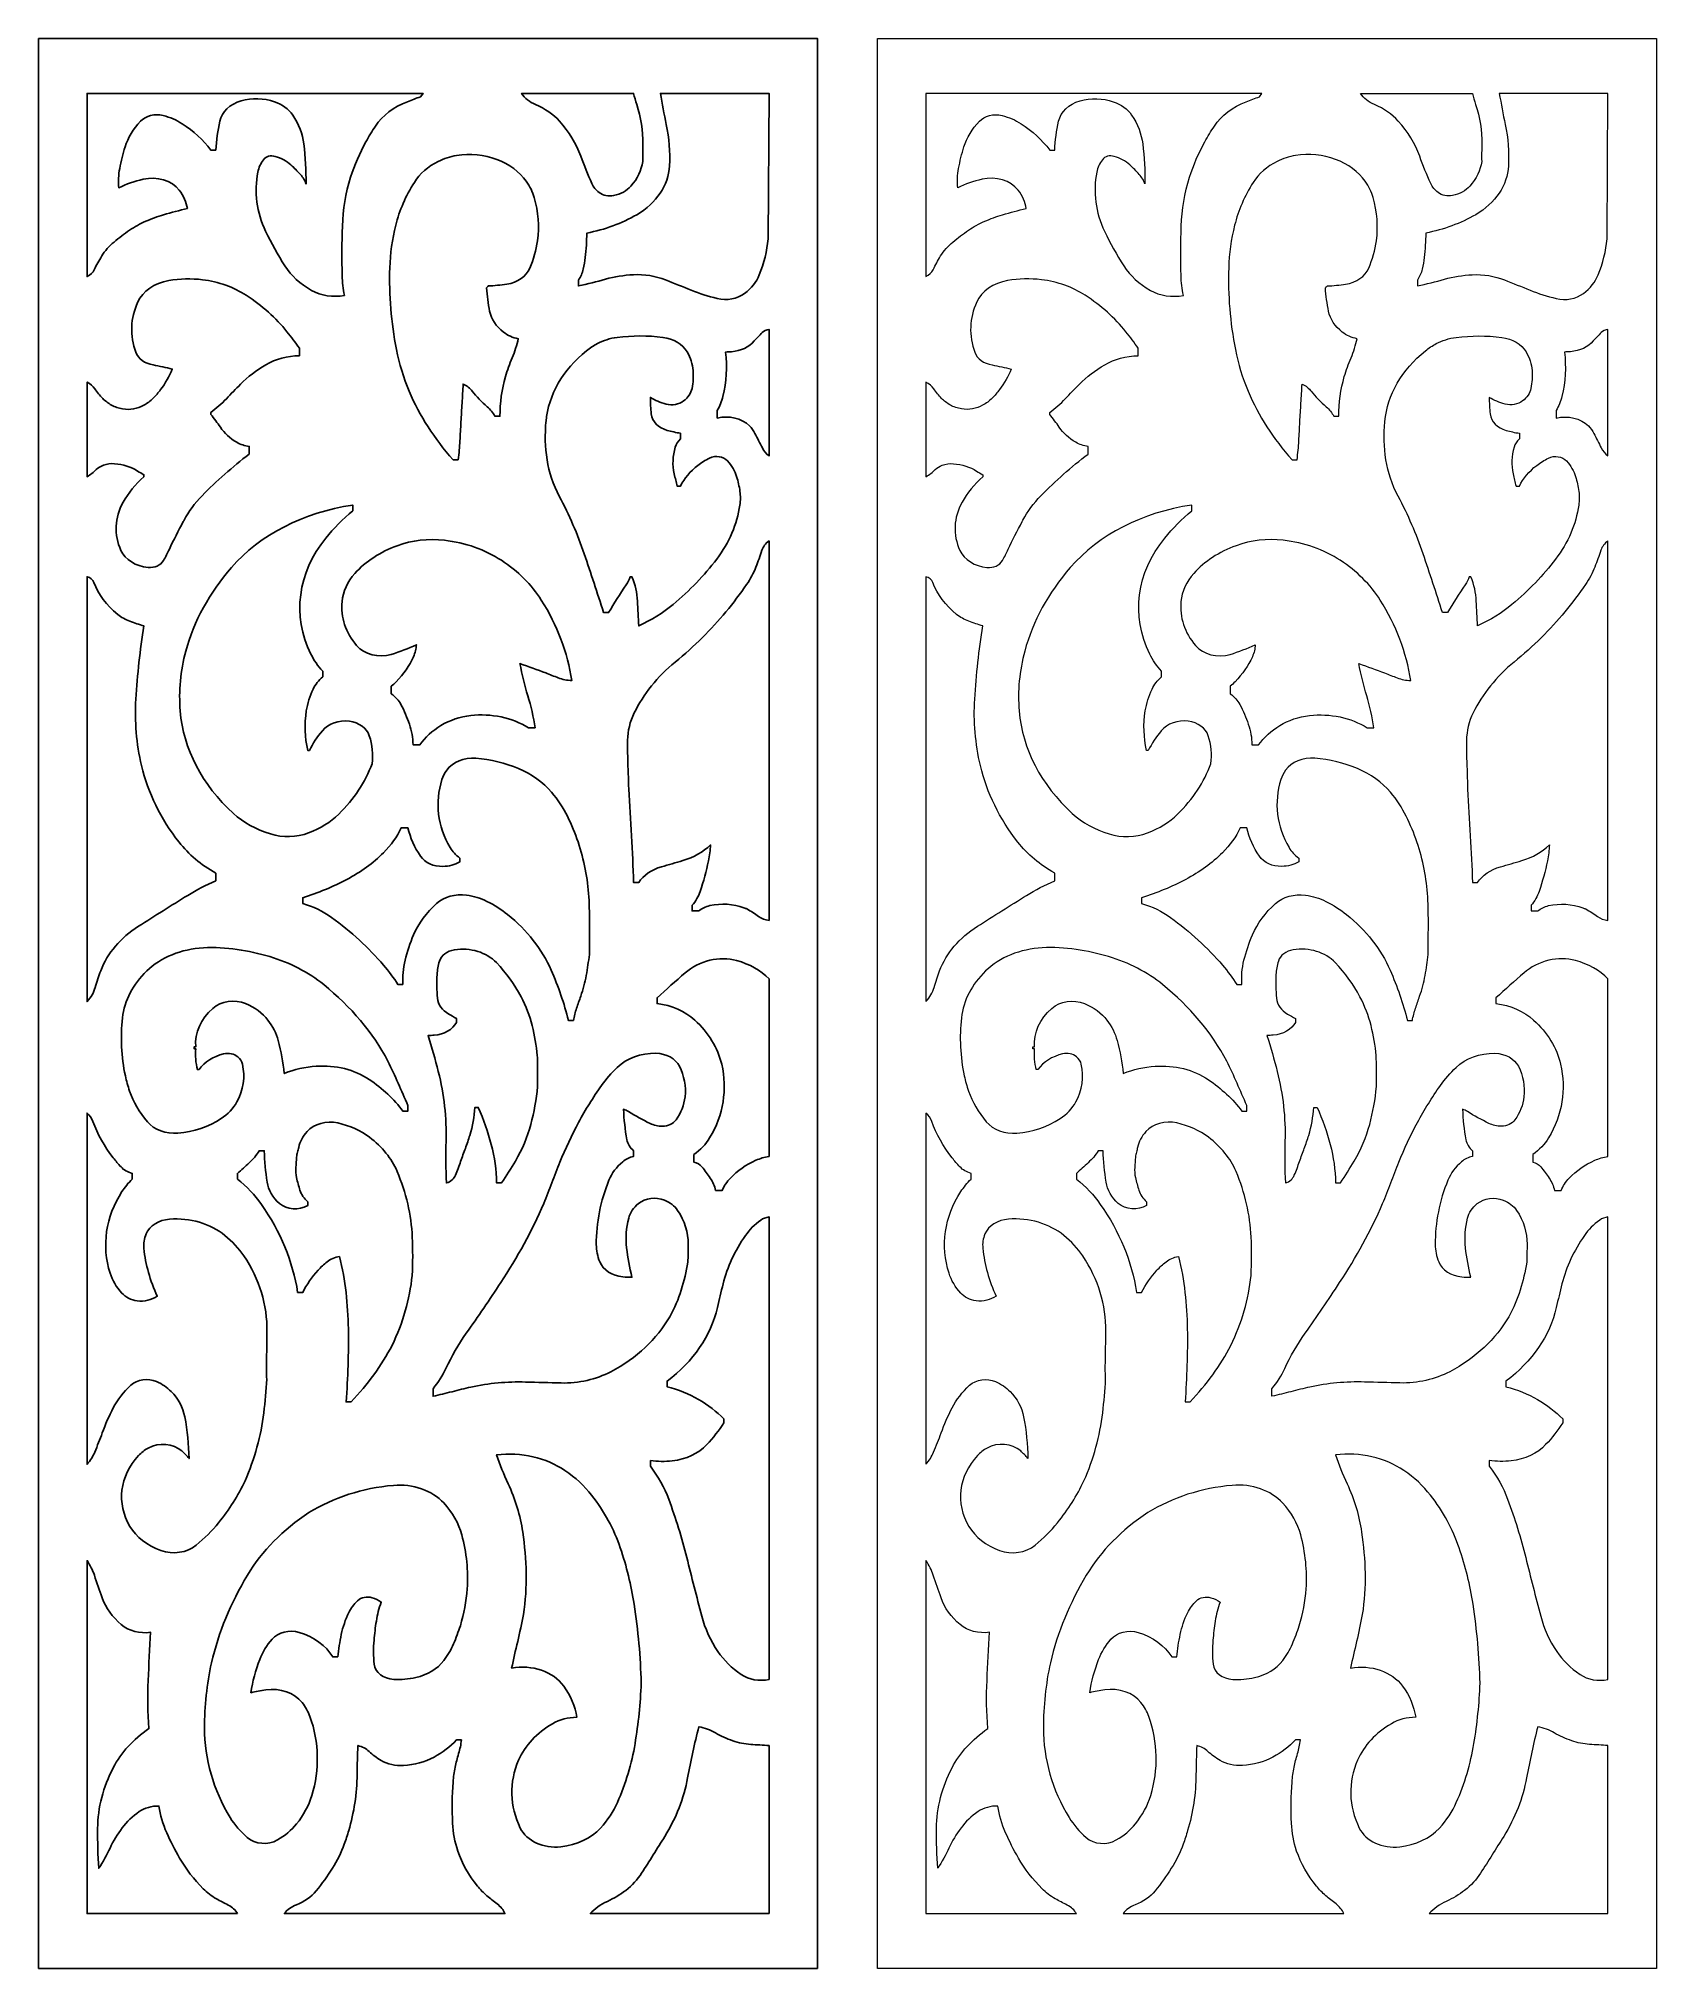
# Model space of a CAD drawing. Header units: centimetres. Extents: x -9.9 to 10.2, y -12.2 to 11.8.
import ezdxf

# ---------------------------------------------------------------- set-up
doc = ezdxf.new("R2010")
doc.units = ezdxf.units.CM
doc.header["$MEASUREMENT"] = 0

msp = doc.modelspace()

# ---------------------------------------------------------------- linework, layer by layer
at = {"color": 177}
for points, knots in [([(-0.22368, -12.15686), (-0.22368, -12.15686), (-0.22368, 11.76681), (-0.22368, 11.76681), (-0.22368, 11.76681), (-0.22368, 11.76681), (-9.88152, 11.76679), (-9.88152, 11.76679), (-9.88152, 11.76679), (-9.88152, 11.76679), (-9.88149, -12.15687), (-9.88149, -12.15687), (-9.88149, -12.15687), (-9.88149, -12.15687), (-0.22368, -12.15686), (-0.22368, -12.15686)], [0, 0, 0, 0, 0.2, 0.2, 0.2, 0.2, 0.4, 0.4, 0.4, 0.4, 0.6, 0.6, 0.6, 0.6, 1, 1, 1, 1]), ([(-7.74671, 10.38571), (-7.84012, 10.51023), (-7.96031, 10.62069), (-8.10191, 10.71205), (-8.10191, 10.71205), (-8.17176, 10.75713), (-8.2515, 10.79147), (-8.33715, 10.81335), (-8.33715, 10.81335), (-8.44066, 10.83977), (-8.55374, 10.81107), (-8.61875, 10.74177), (-8.61875, 10.74177), (-8.70789, 10.64676), (-8.77265, 10.53878), (-8.80932, 10.42389), (-8.80932, 10.42389), (-8.83743, 10.33586), (-8.85965, 10.24675), (-8.87595, 10.15687), (-8.87595, 10.15687), (-8.89032, 10.07763), (-8.89389, 9.99743), (-8.88667, 9.91757), (-8.88667, 9.91757), (-8.79216, 9.96307), (-8.69061, 9.99862), (-8.5846, 10.02333), (-8.5846, 10.02333), (-8.41415, 10.06309), (-8.23116, 10.00735), (-8.13745, 9.88736), (-8.13745, 9.88736), (-8.08357, 9.81826), (-8.04932, 9.74062), (-8.03711, 9.65991), (-8.03711, 9.65991), (-8.1363, 9.63779), (-8.23432, 9.61243), (-8.3309, 9.58392), (-8.3309, 9.58392), (-8.40707, 9.56078), (-8.48115, 9.53352), (-8.55259, 9.50226), (-8.55259, 9.50226), (-8.62417, 9.47097), (-8.69132, 9.43366), (-8.75288, 9.39097), (-8.75288, 9.39097), (-8.8198, 9.34455), (-8.88418, 9.2959), (-8.94589, 9.24513), (-8.94589, 9.24513), (-9.00792, 9.19406), (-9.05956, 9.1356), (-9.09885, 9.07185), (-9.09885, 9.07185), (-9.13294, 9.01617), (-9.16363, 8.95924), (-9.19078, 8.90122), (-9.19078, 8.90122), (-9.20738, 8.86576), (-9.23919, 8.83606), (-9.28054, 8.81737), (-9.28054, 8.81737), (-9.28054, 8.81737), (-9.28054, 11.08786), (-9.28054, 11.08786), (-9.28054, 11.08786), (-9.28054, 11.08786), (-5.11475, 11.08786), (-5.11475, 11.08786), (-5.11475, 11.08786), (-5.11475, 11.08786), (-5.14535, 11.04656), (-5.14535, 11.04656), (-5.14535, 11.04656), (-5.19952, 11.02533), (-5.25392, 11.00449), (-5.30853, 10.984), (-5.30853, 10.984), (-5.47821, 10.92033), (-5.61718, 10.81453), (-5.70448, 10.68246), (-5.70448, 10.68246), (-5.74701, 10.61811), (-5.78649, 10.55252), (-5.82283, 10.48582), (-5.82283, 10.48582), (-5.90004, 10.34436), (-5.96356, 10.19843), (-6.01293, 10.04929), (-6.01293, 10.04929), (-6.07363, 9.85011), (-6.10769, 9.64643), (-6.11454, 9.44156), (-6.11454, 9.44156), (-6.12139, 9.23725), (-6.12247, 9.03285), (-6.11779, 8.8285), (-6.11779, 8.8285), (-6.11593, 8.74631), (-6.10622, 8.66436), (-6.08876, 8.58333), (-6.08876, 8.58333), (-6.23011, 8.55659), (-6.37919, 8.57936), (-6.49808, 8.64575), (-6.49808, 8.64575), (-6.63725, 8.72349), (-6.75022, 8.82736), (-6.82695, 8.94806), (-6.82695, 8.94806), (-6.91595, 9.08813), (-6.99581, 9.23178), (-7.06615, 9.37841), (-7.06615, 9.37841), (-7.17837, 9.61232), (-7.21151, 9.86566), (-7.16229, 10.11292), (-7.16229, 10.11292), (-7.15156, 10.16687), (-7.12804, 10.21872), (-7.09301, 10.26571), (-7.09301, 10.26571), (-7.06329, 10.30563), (-7.00182, 10.32289), (-6.9471, 10.30676), (-6.9471, 10.30676), (-6.87268, 10.28483), (-6.80627, 10.24848), (-6.75391, 10.20104), (-6.75391, 10.20104), (-6.71188, 10.16298), (-6.67223, 10.12332), (-6.63509, 10.08219), (-6.63509, 10.08219), (-6.60296, 10.04663), (-6.57935, 10.00665), (-6.56544, 9.96428), (-6.56544, 9.96428), (-6.56363, 10.13017), (-6.5728, 10.29602), (-6.59296, 10.46115), (-6.59296, 10.46115), (-6.60826, 10.5864), (-6.65489, 10.70791), (-6.73016, 10.81861), (-6.73016, 10.81861), (-6.78045, 10.89259), (-6.86045, 10.95095), (-6.95747, 10.98443), (-6.95747, 10.98443), (-7.08836, 11.02971), (-7.23599, 11.03343), (-7.37022, 10.99479), (-7.37022, 10.99479), (-7.50908, 10.95477), (-7.61026, 10.85875), (-7.63535, 10.743), (-7.63535, 10.743), (-7.66099, 10.62482), (-7.67745, 10.50551), (-7.68463, 10.38571), (-7.68463, 10.38571), (-7.68463, 10.38571), (-7.74671, 10.38571), (-7.74671, 10.38571)], [0, 0, 0, 0, 0.02325581, 0.02325581, 0.02325581, 0.02325581, 0.04651163, 0.04651163, 0.04651163, 0.04651163, 0.06976744, 0.06976744, 0.06976744, 0.06976744, 0.09302326, 0.09302326, 0.09302326, 0.09302326, 0.11627907, 0.11627907, 0.11627907, 0.11627907, 0.13953488, 0.13953488, 0.13953488, 0.13953488, 0.1627907, 0.1627907, 0.1627907, 0.1627907, 0.18604651, 0.18604651, 0.18604651, 0.18604651, 0.20930233, 0.20930233, 0.20930233, 0.20930233, 0.23255814, 0.23255814, 0.23255814, 0.23255814, 0.25581395, 0.25581395, 0.25581395, 0.25581395, 0.27906977, 0.27906977, 0.27906977, 0.27906977, 0.30232558, 0.30232558, 0.30232558, 0.30232558, 0.3255814, 0.3255814, 0.3255814, 0.3255814, 0.34883721, 0.34883721, 0.34883721, 0.34883721, 0.37209302, 0.37209302, 0.37209302, 0.37209302, 0.39534884, 0.39534884, 0.39534884, 0.39534884, 0.41860465, 0.41860465, 0.41860465, 0.41860465, 0.44186047, 0.44186047, 0.44186047, 0.44186047, 0.46511628, 0.46511628, 0.46511628, 0.46511628, 0.48837209, 0.48837209, 0.48837209, 0.48837209, 0.51162791, 0.51162791, 0.51162791, 0.51162791, 0.53488372, 0.53488372, 0.53488372, 0.53488372, 0.55813953, 0.55813953, 0.55813953, 0.55813953, 0.58139535, 0.58139535, 0.58139535, 0.58139535, 0.60465116, 0.60465116, 0.60465116, 0.60465116, 0.62790698, 0.62790698, 0.62790698, 0.62790698, 0.65116279, 0.65116279, 0.65116279, 0.65116279, 0.6744186, 0.6744186, 0.6744186, 0.6744186, 0.69767442, 0.69767442, 0.69767442, 0.69767442, 0.72093023, 0.72093023, 0.72093023, 0.72093023, 0.74418605, 0.74418605, 0.74418605, 0.74418605, 0.76744186, 0.76744186, 0.76744186, 0.76744186, 0.79069767, 0.79069767, 0.79069767, 0.79069767, 0.81395349, 0.81395349, 0.81395349, 0.81395349, 0.8372093, 0.8372093, 0.8372093, 0.8372093, 0.86046512, 0.86046512, 0.86046512, 0.86046512, 0.88372093, 0.88372093, 0.88372093, 0.88372093, 0.90697674, 0.90697674, 0.90697674, 0.90697674, 0.93023256, 0.93023256, 0.93023256, 0.93023256, 0.95348837, 0.95348837, 0.95348837, 0.95348837, 1, 1, 1, 1]), ([(-2.50343, 11.08785), (-2.49271, 11.04119), (-2.4798, 10.99485), (-2.46476, 10.94896), (-2.46476, 10.94896), (-2.41239, 10.78929), (-2.3868, 10.62477), (-2.38859, 10.45976), (-2.38859, 10.45976), (-2.38898, 10.42383), (-2.38956, 10.38791), (-2.39034, 10.35199), (-2.39034, 10.35199), (-2.39112, 10.31604), (-2.39092, 10.28013), (-2.38978, 10.2442), (-2.38978, 10.2442), (-2.40581, 10.13422), (-2.45638, 10.02915), (-2.53678, 9.93875), (-2.53678, 9.93875), (-2.58846, 9.88067), (-2.66448, 9.83908), (-2.75115, 9.82146), (-2.75115, 9.82146), (-2.81484, 9.80852), (-2.88249, 9.82233), (-2.93049, 9.85807), (-2.93049, 9.85807), (-2.97141, 9.88857), (-3.00254, 9.92647), (-3.02122, 9.96853), (-3.02122, 9.96853), (-3.0711, 10.08081), (-3.11698, 10.1942), (-3.15881, 10.30853), (-3.15881, 10.30853), (-3.21582, 10.46426), (-3.30532, 10.61122), (-3.42371, 10.7433), (-3.42371, 10.7433), (-3.50067, 10.82918), (-3.6018, 10.89947), (-3.7191, 10.9486), (-3.7191, 10.9486), (-3.79341, 10.97973), (-3.85384, 11.02838), (-3.89206, 11.08786), (-3.89206, 11.08786), (-3.89206, 11.08786), (-2.50343, 11.08786), (-2.50343, 11.08786), (-2.50343, 11.08786), (-2.50343, 11.08786), (-2.50343, 11.08785), (-2.50343, 11.08785)], [0, 0, 0, 0, 0.06666667, 0.06666667, 0.06666667, 0.06666667, 0.13333333, 0.13333333, 0.13333333, 0.13333333, 0.2, 0.2, 0.2, 0.2, 0.26666667, 0.26666667, 0.26666667, 0.26666667, 0.33333333, 0.33333333, 0.33333333, 0.33333333, 0.4, 0.4, 0.4, 0.4, 0.46666667, 0.46666667, 0.46666667, 0.46666667, 0.53333333, 0.53333333, 0.53333333, 0.53333333, 0.6, 0.6, 0.6, 0.6, 0.66666667, 0.66666667, 0.66666667, 0.66666667, 0.73333333, 0.73333333, 0.73333333, 0.73333333, 0.8, 0.8, 0.8, 0.8, 0.86666667, 0.86666667, 0.86666667, 0.86666667, 1, 1, 1, 1]), ([(-0.83523, 9.28465), (-0.8497, 9.13259), (-0.8868, 8.9824), (-0.94574, 8.83729), (-0.94574, 8.83729), (-0.98127, 8.74983), (-1.04399, 8.67088), (-1.12804, 8.60781), (-1.12804, 8.60781), (-1.21855, 8.53986), (-1.34814, 8.5159), (-1.4671, 8.54504), (-1.4671, 8.54504), (-1.5782, 8.57226), (-1.68621, 8.60685), (-1.79003, 8.64848), (-1.79003, 8.64848), (-1.89604, 8.69097), (-2.00223, 8.73316), (-2.10863, 8.77506), (-2.10863, 8.77506), (-2.23217, 8.82368), (-2.36943, 8.84589), (-2.50702, 8.83948), (-2.50702, 8.83948), (-2.62467, 8.834), (-2.7407, 8.81526), (-2.85168, 8.78377), (-2.85168, 8.78377), (-2.96213, 8.75241), (-3.07414, 8.72461), (-3.18738, 8.70034), (-3.18738, 8.70034), (-3.18738, 8.70034), (-3.18738, 8.77042), (-3.18738, 8.77042), (-3.18738, 8.77042), (-3.15919, 8.8141), (-3.13918, 8.86082), (-3.12802, 8.9091), (-3.12802, 8.9091), (-3.11694, 8.95716), (-3.1084, 9.00556), (-3.10242, 9.05418), (-3.10242, 9.05418), (-3.09213, 9.15454), (-3.08584, 9.25514), (-3.08362, 9.35582), (-3.08362, 9.35582), (-2.86025, 9.39865), (-2.64987, 9.4762), (-2.46443, 9.58405), (-2.46443, 9.58405), (-2.2203, 9.72605), (-2.07091, 9.94856), (-2.05854, 10.18891), (-2.05854, 10.18891), (-2.04965, 10.36078), (-2.06294, 10.53292), (-2.09819, 10.70266), (-2.09819, 10.70266), (-2.12481, 10.83081), (-2.14931, 10.95921), (-2.1717, 11.08786), (-2.1717, 11.08786), (-2.1717, 11.08786), (-0.82459, 11.08786), (-0.82459, 11.08786), (-0.82459, 11.08786), (-0.82459, 11.08786), (-0.83523, 9.28465), (-0.83523, 9.28465)], [0, 0, 0, 0, 0.05263158, 0.05263158, 0.05263158, 0.05263158, 0.10526316, 0.10526316, 0.10526316, 0.10526316, 0.15789474, 0.15789474, 0.15789474, 0.15789474, 0.21052632, 0.21052632, 0.21052632, 0.21052632, 0.26315789, 0.26315789, 0.26315789, 0.26315789, 0.31578947, 0.31578947, 0.31578947, 0.31578947, 0.36842105, 0.36842105, 0.36842105, 0.36842105, 0.42105263, 0.42105263, 0.42105263, 0.42105263, 0.47368421, 0.47368421, 0.47368421, 0.47368421, 0.52631579, 0.52631579, 0.52631579, 0.52631579, 0.57894737, 0.57894737, 0.57894737, 0.57894737, 0.63157895, 0.63157895, 0.63157895, 0.63157895, 0.68421053, 0.68421053, 0.68421053, 0.68421053, 0.73684211, 0.73684211, 0.73684211, 0.73684211, 0.78947368, 0.78947368, 0.78947368, 0.78947368, 0.84210526, 0.84210526, 0.84210526, 0.84210526, 0.89473684, 0.89473684, 0.89473684, 0.89473684, 1, 1, 1, 1]), ([(-3.69519, 9.26139), (-3.71264, 9.14565), (-3.74479, 9.0316), (-3.79113, 8.92101), (-3.79113, 8.92101), (-3.83402, 8.81859), (-3.94344, 8.7426), (-4.07684, 8.72252), (-4.07684, 8.72252), (-4.15265, 8.71111), (-4.22935, 8.7037), (-4.30641, 8.70034), (-4.30641, 8.70034), (-4.30988, 8.69643), (-4.31339, 8.69249), (-4.31689, 8.68857), (-4.31689, 8.68857), (-4.32036, 8.68465), (-4.32384, 8.68073), (-4.3273, 8.6768), (-4.3273, 8.6768), (-4.32096, 8.5795), (-4.30806, 8.48256), (-4.28867, 8.38636), (-4.28867, 8.38636), (-4.26876, 8.28765), (-4.2089, 8.19685), (-4.11811, 8.12771), (-4.11811, 8.12771), (-4.06625, 8.08822), (-4.00278, 8.05975), (-3.93348, 8.04488), (-3.93348, 8.04488), (-3.9518, 7.96554), (-3.97717, 7.88729), (-4.00941, 7.81081), (-4.00941, 7.81081), (-4.04163, 7.73437), (-4.06963, 7.65684), (-4.09338, 7.57847), (-4.09338, 7.57847), (-4.13866, 7.41646), (-4.1615, 7.25101), (-4.16143, 7.08503), (-4.16143, 7.08503), (-4.16143, 7.08503), (-4.22349, 7.08503), (-4.22349, 7.08503), (-4.22349, 7.08503), (-4.24566, 7.12855), (-4.27781, 7.16841), (-4.31832, 7.20258), (-4.31832, 7.20258), (-4.38851, 7.26179), (-4.45077, 7.32669), (-4.50406, 7.39617), (-4.50406, 7.39617), (-4.53183, 7.4324), (-4.57083, 7.46234), (-4.61736, 7.48311), (-4.61736, 7.48311), (-4.62115, 7.40492), (-4.62553, 7.32674), (-4.63049, 7.24858), (-4.63049, 7.24858), (-4.63546, 7.1705), (-4.64024, 7.09241), (-4.64486, 7.01433), (-4.64486, 7.01433), (-4.64908, 6.93629), (-4.65317, 6.85826), (-4.65711, 6.78023), (-4.65711, 6.78023), (-4.66106, 6.70217), (-4.66852, 6.62425), (-4.67944, 6.54662), (-4.67944, 6.54662), (-4.67944, 6.54662), (-4.74157, 6.54661), (-4.74157, 6.54661), (-4.74157, 6.54661), (-4.97441, 6.80632), (-5.15795, 7.09194), (-5.28623, 7.39412), (-5.28623, 7.39412), (-5.35701, 7.56288), (-5.40992, 7.73605), (-5.44445, 7.91182), (-5.44445, 7.91182), (-5.51033, 8.24724), (-5.538, 8.58679), (-5.5271, 8.92617), (-5.5271, 8.92617), (-5.52143, 9.10274), (-5.49683, 9.27864), (-5.4536, 9.45191), (-5.4536, 9.45191), (-5.40734, 9.63698), (-5.32961, 9.81623), (-5.22259, 9.98466), (-5.22259, 9.98466), (-5.15499, 10.09104), (-5.05235, 10.1809), (-4.92569, 10.24461), (-4.92569, 10.24461), (-4.85623, 10.27952), (-4.77934, 10.30407), (-4.69883, 10.31708), (-4.69883, 10.31708), (-4.53084, 10.34424), (-4.35621, 10.32771), (-4.20092, 10.26996), (-4.20092, 10.26996), (-4.04577, 10.2123), (-3.91734, 10.11713), (-3.83401, 9.99817), (-3.83401, 9.99817), (-3.78938, 9.93444), (-3.75628, 9.866), (-3.73573, 9.79491), (-3.73573, 9.79491), (-3.68517, 9.6201), (-3.67148, 9.43977), (-3.69519, 9.26139), (-3.69519, 9.26139), (-3.69519, 9.26139), (-3.69519, 9.26139), (-3.69519, 9.26139)], [0, 0, 0, 0, 0.03030303, 0.03030303, 0.03030303, 0.03030303, 0.06060606, 0.06060606, 0.06060606, 0.06060606, 0.09090909, 0.09090909, 0.09090909, 0.09090909, 0.12121212, 0.12121212, 0.12121212, 0.12121212, 0.15151515, 0.15151515, 0.15151515, 0.15151515, 0.18181818, 0.18181818, 0.18181818, 0.18181818, 0.21212121, 0.21212121, 0.21212121, 0.21212121, 0.24242424, 0.24242424, 0.24242424, 0.24242424, 0.27272727, 0.27272727, 0.27272727, 0.27272727, 0.3030303, 0.3030303, 0.3030303, 0.3030303, 0.33333333, 0.33333333, 0.33333333, 0.33333333, 0.36363636, 0.36363636, 0.36363636, 0.36363636, 0.39393939, 0.39393939, 0.39393939, 0.39393939, 0.42424242, 0.42424242, 0.42424242, 0.42424242, 0.45454545, 0.45454545, 0.45454545, 0.45454545, 0.48484848, 0.48484848, 0.48484848, 0.48484848, 0.51515152, 0.51515152, 0.51515152, 0.51515152, 0.54545455, 0.54545455, 0.54545455, 0.54545455, 0.57575758, 0.57575758, 0.57575758, 0.57575758, 0.60606061, 0.60606061, 0.60606061, 0.60606061, 0.63636364, 0.63636364, 0.63636364, 0.63636364, 0.66666667, 0.66666667, 0.66666667, 0.66666667, 0.6969697, 0.6969697, 0.6969697, 0.6969697, 0.72727273, 0.72727273, 0.72727273, 0.72727273, 0.75757576, 0.75757576, 0.75757576, 0.75757576, 0.78787879, 0.78787879, 0.78787879, 0.78787879, 0.81818182, 0.81818182, 0.81818182, 0.81818182, 0.84848485, 0.84848485, 0.84848485, 0.84848485, 0.87878788, 0.87878788, 0.87878788, 0.87878788, 0.90909091, 0.90909091, 0.90909091, 0.90909091, 0.93939394, 0.93939394, 0.93939394, 0.93939394, 1, 1, 1, 1]), ([(-7.74671, 7.13185), (-7.74671, 7.13185), (-7.74671, 7.10842), (-7.74671, 7.10842), (-7.74671, 7.10842), (-7.70409, 7.05655), (-7.66423, 7.00326), (-7.62724, 6.94871), (-7.62724, 6.94871), (-7.5776, 6.87549), (-7.50835, 6.81186), (-7.42433, 6.76232), (-7.42433, 6.76232), (-7.37885, 6.7355), (-7.32598, 6.71777), (-7.27009, 6.71062), (-7.27009, 6.71062), (-7.27009, 6.71062), (-7.27009, 6.61692), (-7.27009, 6.61692), (-7.27009, 6.61692), (-7.47982, 6.45563), (-7.67517, 6.28297), (-7.85482, 6.10015), (-7.85482, 6.10015), (-7.94616, 6.00719), (-8.0212, 5.90484), (-8.07791, 5.79582), (-8.07791, 5.79582), (-8.08087, 5.79011), (-8.08392, 5.78443), (-8.08702, 5.77878), (-8.08702, 5.77878), (-8.14895, 5.66588), (-8.20676, 5.55162), (-8.26041, 5.43607), (-8.26041, 5.43607), (-8.28267, 5.38867), (-8.30697, 5.34189), (-8.33323, 5.2958), (-8.33323, 5.2958), (-8.36653, 5.23732), (-8.44371, 5.20272), (-8.52388, 5.21024), (-8.52388, 5.21024), (-8.67715, 5.22465), (-8.80723, 5.30662), (-8.86008, 5.42195), (-8.86008, 5.42195), (-8.94895, 5.61588), (-8.93927, 5.82987), (-8.83326, 6.0183), (-8.83326, 6.0183), (-8.76822, 6.13391), (-8.68144, 6.24104), (-8.57594, 6.33594), (-8.57594, 6.33594), (-8.57594, 6.33594), (-8.57594, 6.35934), (-8.57594, 6.35934), (-8.57594, 6.35934), (-8.6022, 6.3742), (-8.62792, 6.38966), (-8.65308, 6.40572), (-8.65308, 6.40572), (-8.73491, 6.45794), (-8.83437, 6.48965), (-8.93894, 6.4968), (-8.93894, 6.4968), (-8.98658, 6.50006), (-9.03448, 6.49369), (-9.07819, 6.47826), (-9.07819, 6.47826), (-9.11289, 6.46609), (-9.14323, 6.44725), (-9.16651, 6.42344), (-9.16651, 6.42344), (-9.19909, 6.39011), (-9.23749, 6.36064), (-9.28054, 6.33594), (-9.28054, 6.33594), (-9.28054, 6.33594), (-9.28054, 7.50647), (-9.28054, 7.50647), (-9.28054, 7.50647), (-9.2401, 7.48714), (-9.20694, 7.45946), (-9.18468, 7.42637), (-9.18468, 7.42637), (-9.15634, 7.38423), (-9.12363, 7.34404), (-9.08694, 7.3062), (-9.08694, 7.3062), (-9.05602, 7.27451), (-9.01924, 7.24674), (-8.97783, 7.22385), (-8.97783, 7.22385), (-8.93626, 7.20087), (-8.8894, 7.18467), (-8.83991, 7.17616), (-8.83991, 7.17616), (-8.79489, 7.16859), (-8.74836, 7.16881), (-8.70347, 7.17681), (-8.70347, 7.17681), (-8.65867, 7.18479), (-8.61625, 7.1996), (-8.57853, 7.22041), (-8.57853, 7.22041), (-8.53377, 7.24487), (-8.49403, 7.27467), (-8.46072, 7.30878), (-8.46072, 7.30878), (-8.42757, 7.34269), (-8.39693, 7.37812), (-8.36893, 7.41486), (-8.36893, 7.41486), (-8.30899, 7.49557), (-8.2602, 7.58116), (-8.22342, 7.6702), (-8.22342, 7.6702), (-8.30161, 7.69012), (-8.38098, 7.70689), (-8.46128, 7.72046), (-8.46128, 7.72046), (-8.56387, 7.73781), (-8.64626, 7.79861), (-8.6758, 7.87864), (-8.6758, 7.87864), (-8.75118, 8.083), (-8.7427, 8.30128), (-8.6517, 8.50158), (-8.6517, 8.50158), (-8.59031, 8.63678), (-8.44516, 8.73714), (-8.26834, 8.76685), (-8.26834, 8.76685), (-8.13013, 8.79007), (-7.98779, 8.79356), (-7.84803, 8.77723), (-7.84803, 8.77723), (-7.64889, 8.75268), (-7.46159, 8.68603), (-7.30587, 8.58429), (-7.30587, 8.58429), (-7.10927, 8.45587), (-6.93921, 8.30364), (-6.80196, 8.13326), (-6.80196, 8.13326), (-6.74794, 8.0662), (-6.69677, 7.99768), (-6.64853, 7.92787), (-6.64853, 7.92787), (-6.64853, 7.92787), (-6.64853, 7.83417), (-6.64853, 7.83417), (-6.64853, 7.83417), (-6.79795, 7.83304), (-6.94305, 7.79467), (-7.06358, 7.72444), (-7.06358, 7.72444), (-7.18175, 7.65558), (-7.28744, 7.57415), (-7.37772, 7.48241), (-7.37772, 7.48241), (-7.43683, 7.42233), (-7.49531, 7.36191), (-7.55317, 7.3011), (-7.55317, 7.3011), (-7.61115, 7.24017), (-7.67594, 7.18351), (-7.74671, 7.13185)], [0, 0, 0, 0, 0.02272727, 0.02272727, 0.02272727, 0.02272727, 0.04545455, 0.04545455, 0.04545455, 0.04545455, 0.06818182, 0.06818182, 0.06818182, 0.06818182, 0.09090909, 0.09090909, 0.09090909, 0.09090909, 0.11363636, 0.11363636, 0.11363636, 0.11363636, 0.13636364, 0.13636364, 0.13636364, 0.13636364, 0.15909091, 0.15909091, 0.15909091, 0.15909091, 0.18181818, 0.18181818, 0.18181818, 0.18181818, 0.20454545, 0.20454545, 0.20454545, 0.20454545, 0.22727273, 0.22727273, 0.22727273, 0.22727273, 0.25, 0.25, 0.25, 0.25, 0.27272727, 0.27272727, 0.27272727, 0.27272727, 0.29545455, 0.29545455, 0.29545455, 0.29545455, 0.31818182, 0.31818182, 0.31818182, 0.31818182, 0.34090909, 0.34090909, 0.34090909, 0.34090909, 0.36363636, 0.36363636, 0.36363636, 0.36363636, 0.38636364, 0.38636364, 0.38636364, 0.38636364, 0.40909091, 0.40909091, 0.40909091, 0.40909091, 0.43181818, 0.43181818, 0.43181818, 0.43181818, 0.45454545, 0.45454545, 0.45454545, 0.45454545, 0.47727273, 0.47727273, 0.47727273, 0.47727273, 0.5, 0.5, 0.5, 0.5, 0.52272727, 0.52272727, 0.52272727, 0.52272727, 0.54545455, 0.54545455, 0.54545455, 0.54545455, 0.56818182, 0.56818182, 0.56818182, 0.56818182, 0.59090909, 0.59090909, 0.59090909, 0.59090909, 0.61363636, 0.61363636, 0.61363636, 0.61363636, 0.63636364, 0.63636364, 0.63636364, 0.63636364, 0.65909091, 0.65909091, 0.65909091, 0.65909091, 0.68181818, 0.68181818, 0.68181818, 0.68181818, 0.70454545, 0.70454545, 0.70454545, 0.70454545, 0.72727273, 0.72727273, 0.72727273, 0.72727273, 0.75, 0.75, 0.75, 0.75, 0.77272727, 0.77272727, 0.77272727, 0.77272727, 0.79545455, 0.79545455, 0.79545455, 0.79545455, 0.81818182, 0.81818182, 0.81818182, 0.81818182, 0.84090909, 0.84090909, 0.84090909, 0.84090909, 0.86363636, 0.86363636, 0.86363636, 0.86363636, 0.88636364, 0.88636364, 0.88636364, 0.88636364, 0.90909091, 0.90909091, 0.90909091, 0.90909091, 0.93181818, 0.93181818, 0.93181818, 0.93181818, 0.95454545, 0.95454545, 0.95454545, 0.95454545, 1, 1, 1, 1]), ([(-1.46706, 7.06168), (-1.46706, 7.06168), (-1.46706, 7.15539), (-1.46706, 7.15539), (-1.46706, 7.15539), (-1.43445, 7.21112), (-1.41059, 7.2698), (-1.39598, 7.33017), (-1.39598, 7.33017), (-1.35208, 7.51157), (-1.34113, 7.69702), (-1.36351, 7.8809), (-1.36351, 7.8809), (-1.33849, 7.88181), (-1.31348, 7.88321), (-1.28853, 7.88511), (-1.28853, 7.88511), (-1.1744, 7.89376), (-1.07115, 7.94251), (-1.00707, 8.01812), (-1.00707, 8.01812), (-0.97672, 8.05391), (-0.94398, 8.08839), (-0.90902, 8.12141), (-0.90902, 8.12141), (-0.88727, 8.14194), (-0.85758, 8.15619), (-0.82459, 8.16192), (-0.82459, 8.16192), (-0.82459, 8.16192), (-0.82459, 6.59357), (-0.82459, 6.59357), (-0.82459, 6.59357), (-0.86071, 6.62149), (-0.88904, 6.65513), (-0.90772, 6.69231), (-0.90772, 6.69231), (-0.93796, 6.75248), (-0.96846, 6.81254), (-0.99927, 6.87251), (-0.99927, 6.87251), (-1.01637, 6.90582), (-1.03918, 6.93707), (-1.06706, 6.9654), (-1.06706, 6.9654), (-1.16296, 7.05979), (-1.32148, 7.09801), (-1.46706, 7.06168)], [0, 0, 0, 0, 0.07692308, 0.07692308, 0.07692308, 0.07692308, 0.15384615, 0.15384615, 0.15384615, 0.15384615, 0.23076923, 0.23076923, 0.23076923, 0.23076923, 0.30769231, 0.30769231, 0.30769231, 0.30769231, 0.38461538, 0.38461538, 0.38461538, 0.38461538, 0.46153846, 0.46153846, 0.46153846, 0.46153846, 0.53846154, 0.53846154, 0.53846154, 0.53846154, 0.61538462, 0.61538462, 0.61538462, 0.61538462, 0.69230769, 0.69230769, 0.69230769, 0.69230769, 0.76923077, 0.76923077, 0.76923077, 0.76923077, 0.84615385, 0.84615385, 0.84615385, 0.84615385, 1, 1, 1, 1]), ([(-1.18743, 5.98439), (-1.22027, 5.74722), (-1.31794, 5.51853), (-1.47343, 5.31447), (-1.47343, 5.31447), (-1.62757, 5.11221), (-1.80899, 4.92386), (-2.01439, 4.75283), (-2.01439, 4.75283), (-2.13988, 4.64834), (-2.28359, 4.55868), (-2.44108, 4.48664), (-2.44108, 4.48664), (-2.44676, 4.58882), (-2.45195, 4.69102), (-2.45658, 4.79324), (-2.45658, 4.79324), (-2.46125, 4.89597), (-2.48399, 4.99764), (-2.52415, 5.09533), (-2.52415, 5.09533), (-2.52415, 5.09533), (-2.54488, 5.09533), (-2.54488, 5.09533), (-2.54488, 5.09533), (-2.55711, 5.06077), (-2.57403, 5.02737), (-2.59539, 4.99575), (-2.59539, 4.99575), (-2.67198, 4.88219), (-2.74494, 4.76711), (-2.81418, 4.65059), (-2.81418, 4.65059), (-2.81418, 4.65059), (-2.87631, 4.65059), (-2.87631, 4.65059), (-2.87631, 4.65059), (-2.95387, 4.89425), (-3.03391, 5.1374), (-3.11641, 5.38003), (-3.11641, 5.38003), (-3.19902, 5.62294), (-3.30215, 5.86111), (-3.42516, 6.09295), (-3.42516, 6.09295), (-3.50205, 6.2379), (-3.55328, 6.39067), (-3.57741, 6.54681), (-3.57741, 6.54681), (-3.60145, 6.70261), (-3.60573, 6.85997), (-3.59022, 7.01644), (-3.59022, 7.01644), (-3.59005, 7.01796), (-3.58992, 7.01945), (-3.58979, 7.02096), (-3.58979, 7.02096), (-3.5598, 7.3513), (-3.38145, 7.66226), (-3.08761, 7.89694), (-3.08761, 7.89694), (-3.0464, 7.92985), (-3.00126, 7.9595), (-2.95284, 7.98548), (-2.95284, 7.98548), (-2.87939, 8.02491), (-2.79596, 8.05108), (-2.70843, 8.06217), (-2.70843, 8.06217), (-2.52068, 8.08594), (-2.32935, 8.08629), (-2.14145, 8.06321), (-2.14145, 8.06321), (-2.00916, 8.047), (-1.89577, 7.97914), (-1.8394, 7.8826), (-1.8394, 7.8826), (-1.79709, 7.81009), (-1.77221, 7.73191), (-1.76605, 7.65212), (-1.76605, 7.65212), (-1.76034, 7.57783), (-1.76492, 7.50325), (-1.77973, 7.42977), (-1.77973, 7.42977), (-1.79171, 7.37024), (-1.82836, 7.31553), (-1.88381, 7.27441), (-1.88381, 7.27441), (-1.94188, 7.23136), (-2.02485, 7.21679), (-2.10035, 7.23634), (-2.10035, 7.23634), (-2.17112, 7.25468), (-2.2374, 7.2827), (-2.29616, 7.31909), (-2.29616, 7.31909), (-2.2963, 7.25029), (-2.29243, 7.18155), (-2.28455, 7.11305), (-2.28455, 7.11305), (-2.27391, 7.02071), (-2.19709, 6.94168), (-2.08736, 6.91035), (-2.08736, 6.91035), (-2.03379, 6.89505), (-1.97886, 6.883), (-1.92301, 6.87431), (-1.92301, 6.87431), (-1.92301, 6.87431), (-1.92301, 6.80412), (-1.92301, 6.80412), (-1.92301, 6.80412), (-1.95415, 6.77401), (-1.9763, 6.7387), (-1.98778, 6.70079), (-1.98778, 6.70079), (-2.0207, 6.59209), (-2.02463, 6.47914), (-1.99931, 6.36916), (-1.99931, 6.36916), (-1.9878, 6.31908), (-1.97614, 6.26899), (-1.96437, 6.21891), (-1.96437, 6.21891), (-1.96437, 6.21891), (-1.92301, 6.21891), (-1.92301, 6.21891), (-1.92301, 6.21891), (-1.87517, 6.31566), (-1.80184, 6.40319), (-1.70803, 6.47559), (-1.70803, 6.47559), (-1.66344, 6.50998), (-1.61426, 6.5404), (-1.56136, 6.5663), (-1.56136, 6.5663), (-1.48704, 6.60271), (-1.38989, 6.58734), (-1.33857, 6.5312), (-1.33857, 6.5312), (-1.28566, 6.47319), (-1.24752, 6.40748), (-1.22638, 6.33782), (-1.22638, 6.33782), (-1.20801, 6.27716), (-1.19424, 6.21567), (-1.18521, 6.15369), (-1.18521, 6.15369), (-1.17704, 6.09742), (-1.17778, 6.04054), (-1.18743, 5.9844), (-1.18743, 5.9844), (-1.18743, 5.9844), (-1.18743, 5.98439), (-1.18743, 5.98439)], [0, 0, 0, 0, 0.025, 0.025, 0.025, 0.025, 0.05, 0.05, 0.05, 0.05, 0.075, 0.075, 0.075, 0.075, 0.1, 0.1, 0.1, 0.1, 0.125, 0.125, 0.125, 0.125, 0.15, 0.15, 0.15, 0.15, 0.175, 0.175, 0.175, 0.175, 0.2, 0.2, 0.2, 0.2, 0.225, 0.225, 0.225, 0.225, 0.25, 0.25, 0.25, 0.25, 0.275, 0.275, 0.275, 0.275, 0.3, 0.3, 0.3, 0.3, 0.325, 0.325, 0.325, 0.325, 0.35, 0.35, 0.35, 0.35, 0.375, 0.375, 0.375, 0.375, 0.4, 0.4, 0.4, 0.4, 0.425, 0.425, 0.425, 0.425, 0.45, 0.45, 0.45, 0.45, 0.475, 0.475, 0.475, 0.475, 0.5, 0.5, 0.5, 0.5, 0.525, 0.525, 0.525, 0.525, 0.55, 0.55, 0.55, 0.55, 0.575, 0.575, 0.575, 0.575, 0.6, 0.6, 0.6, 0.6, 0.625, 0.625, 0.625, 0.625, 0.65, 0.65, 0.65, 0.65, 0.675, 0.675, 0.675, 0.675, 0.7, 0.7, 0.7, 0.7, 0.725, 0.725, 0.725, 0.725, 0.75, 0.75, 0.75, 0.75, 0.775, 0.775, 0.775, 0.775, 0.8, 0.8, 0.8, 0.8, 0.825, 0.825, 0.825, 0.825, 0.85, 0.85, 0.85, 0.85, 0.875, 0.875, 0.875, 0.875, 0.9, 0.9, 0.9, 0.9, 0.925, 0.925, 0.925, 0.925, 0.95, 0.95, 0.95, 0.95, 1, 1, 1, 1]), ([(-6.35813, 3.92482), (-6.35813, 3.92482), (-6.35813, 3.85473), (-6.35813, 3.85473), (-6.35813, 3.85473), (-6.41035, 3.81103), (-6.4509, 3.7594), (-6.47737, 3.70289), (-6.47737, 3.70289), (-6.51847, 3.61526), (-6.54681, 3.52419), (-6.56187, 3.43143), (-6.56187, 3.43143), (-6.58698, 3.26841), (-6.58121, 3.10333), (-6.54471, 2.94167), (-6.54471, 2.94167), (-6.54471, 2.94167), (-6.52402, 2.94167), (-6.52402, 2.94167), (-6.52402, 2.94167), (-6.48076, 3.02761), (-6.42672, 3.10986), (-6.36273, 3.18718), (-6.36273, 3.18718), (-6.28987, 3.27529), (-6.15854, 3.32114), (-6.02765, 3.3043), (-6.02765, 3.3043), (-5.90769, 3.28889), (-5.81064, 3.21819), (-5.78065, 3.12455), (-5.78065, 3.12455), (-5.74432, 3.01097), (-5.733, 2.89319), (-5.74728, 2.77653), (-5.74728, 2.77653), (-5.83069, 2.54876), (-5.97114, 2.33665), (-6.16001, 2.15301), (-6.16001, 2.15301), (-6.26138, 2.05446), (-6.38912, 1.97506), (-6.53384, 1.9206), (-6.53384, 1.9206), (-6.68278, 1.86453), (-6.85423, 1.85951), (-7.00801, 1.90662), (-7.00801, 1.90662), (-7.18449, 1.96071), (-7.3418, 2.04824), (-7.46621, 2.16154), (-7.46621, 2.16154), (-7.85523, 2.51578), (-8.08684, 2.96232), (-8.12525, 3.43164), (-8.12525, 3.43164), (-8.14554, 3.67968), (-8.12237, 3.92882), (-8.05645, 4.17178), (-8.05645, 4.17178), (-7.95579, 4.54396), (-7.76352, 4.89674), (-7.49093, 5.20968), (-7.49093, 5.20968), (-7.13727, 5.61571), (-6.59584, 5.89435), (-5.98528, 5.98483), (-5.98528, 5.98483), (-5.98528, 5.98483), (-5.98528, 5.91454), (-5.98528, 5.91454), (-5.98528, 5.91454), (-6.10905, 5.80867), (-6.22115, 5.69459), (-6.32042, 5.57348), (-6.32042, 5.57348), (-6.67024, 5.14647), (-6.73947, 4.61186), (-6.50591, 4.13729), (-6.50591, 4.13729), (-6.46865, 4.06159), (-6.41898, 3.99014), (-6.35813, 3.92482)], [0, 0, 0, 0, 0.04545455, 0.04545455, 0.04545455, 0.04545455, 0.09090909, 0.09090909, 0.09090909, 0.09090909, 0.13636364, 0.13636364, 0.13636364, 0.13636364, 0.18181818, 0.18181818, 0.18181818, 0.18181818, 0.22727273, 0.22727273, 0.22727273, 0.22727273, 0.27272727, 0.27272727, 0.27272727, 0.27272727, 0.31818182, 0.31818182, 0.31818182, 0.31818182, 0.36363636, 0.36363636, 0.36363636, 0.36363636, 0.40909091, 0.40909091, 0.40909091, 0.40909091, 0.45454545, 0.45454545, 0.45454545, 0.45454545, 0.5, 0.5, 0.5, 0.5, 0.54545455, 0.54545455, 0.54545455, 0.54545455, 0.59090909, 0.59090909, 0.59090909, 0.59090909, 0.63636364, 0.63636364, 0.63636364, 0.63636364, 0.68181818, 0.68181818, 0.68181818, 0.68181818, 0.72727273, 0.72727273, 0.72727273, 0.72727273, 0.77272727, 0.77272727, 0.77272727, 0.77272727, 0.81818182, 0.81818182, 0.81818182, 0.81818182, 0.86363636, 0.86363636, 0.86363636, 0.86363636, 0.90909091, 0.90909091, 0.90909091, 0.90909091, 1, 1, 1, 1]), ([(-5.15612, 3.01191), (-5.15612, 3.01191), (-5.2391, 3.01191), (-5.2391, 3.01191), (-5.2391, 3.01191), (-5.23997, 3.09841), (-5.2549, 3.18443), (-5.28351, 3.26788), (-5.28351, 3.26788), (-5.31202, 3.35107), (-5.34733, 3.43268), (-5.38922, 3.51221), (-5.38922, 3.51221), (-5.41587, 3.56281), (-5.4567, 3.60789), (-5.5086, 3.64401), (-5.5086, 3.64401), (-5.5086, 3.64401), (-5.5086, 3.73771), (-5.5086, 3.73771), (-5.5086, 3.73771), (-5.48643, 3.75549), (-5.46574, 3.77439), (-5.44671, 3.79435), (-5.44671, 3.79435), (-5.3568, 3.88856), (-5.28503, 3.99285), (-5.23369, 4.10387), (-5.23369, 4.10387), (-5.21165, 4.15156), (-5.19942, 4.20174), (-5.19752, 4.25252), (-5.19752, 4.25252), (-5.29659, 4.2055), (-5.40076, 4.16558), (-5.50877, 4.13328), (-5.50877, 4.13328), (-5.66607, 4.08617), (-5.84361, 4.13128), (-5.93773, 4.24202), (-5.93773, 4.24202), (-6.07417, 4.40268), (-6.13812, 4.5955), (-6.11917, 4.78878), (-6.11917, 4.78878), (-6.10697, 4.91367), (-6.05218, 5.0336), (-5.9608, 5.13562), (-5.9608, 5.13562), (-5.82678, 5.28528), (-5.64544, 5.40426), (-5.43527, 5.48054), (-5.43527, 5.48054), (-5.25238, 5.54693), (-5.04924, 5.57016), (-4.85023, 5.54746), (-4.85023, 5.54746), (-4.5903, 5.51783), (-4.34552, 5.43179), (-4.14292, 5.2989), (-4.14292, 5.2989), (-3.93683, 5.16372), (-3.76834, 4.99582), (-3.64827, 4.80603), (-3.64827, 4.80603), (-3.4504, 4.49327), (-3.32244, 4.15541), (-3.27016, 3.80779), (-3.27016, 3.80779), (-3.32827, 3.81081), (-3.38515, 3.82251), (-3.4378, 3.84225), (-3.4378, 3.84225), (-3.49002, 3.86185), (-3.54191, 3.88197), (-3.59349, 3.90259), (-3.59349, 3.90259), (-3.69864, 3.94335), (-3.80508, 3.98201), (-3.9127, 4.01849), (-3.9127, 4.01849), (-3.88784, 3.88495), (-3.85549, 3.75235), (-3.81571, 3.62112), (-3.81571, 3.62112), (-3.7759, 3.48983), (-3.74599, 3.35677), (-3.72615, 3.22265), (-3.72615, 3.22265), (-3.72615, 3.22265), (-3.80892, 3.22265), (-3.80892, 3.22265), (-3.80892, 3.22265), (-4.01116, 3.34883), (-4.26922, 3.40391), (-4.52372, 3.37506), (-4.52372, 3.37506), (-4.65787, 3.35942), (-4.78477, 3.31688), (-4.8925, 3.25142), (-4.8925, 3.25142), (-4.9996, 3.18633), (-5.0892, 3.10494), (-5.15612, 3.01191)], [0, 0, 0, 0, 0.03703704, 0.03703704, 0.03703704, 0.03703704, 0.07407407, 0.07407407, 0.07407407, 0.07407407, 0.11111111, 0.11111111, 0.11111111, 0.11111111, 0.14814815, 0.14814815, 0.14814815, 0.14814815, 0.18518519, 0.18518519, 0.18518519, 0.18518519, 0.22222222, 0.22222222, 0.22222222, 0.22222222, 0.25925926, 0.25925926, 0.25925926, 0.25925926, 0.2962963, 0.2962963, 0.2962963, 0.2962963, 0.33333333, 0.33333333, 0.33333333, 0.33333333, 0.37037037, 0.37037037, 0.37037037, 0.37037037, 0.40740741, 0.40740741, 0.40740741, 0.40740741, 0.44444444, 0.44444444, 0.44444444, 0.44444444, 0.48148148, 0.48148148, 0.48148148, 0.48148148, 0.51851852, 0.51851852, 0.51851852, 0.51851852, 0.55555556, 0.55555556, 0.55555556, 0.55555556, 0.59259259, 0.59259259, 0.59259259, 0.59259259, 0.62962963, 0.62962963, 0.62962963, 0.62962963, 0.66666667, 0.66666667, 0.66666667, 0.66666667, 0.7037037, 0.7037037, 0.7037037, 0.7037037, 0.74074074, 0.74074074, 0.74074074, 0.74074074, 0.77777778, 0.77777778, 0.77777778, 0.77777778, 0.81481481, 0.81481481, 0.81481481, 0.81481481, 0.85185185, 0.85185185, 0.85185185, 0.85185185, 0.88888889, 0.88888889, 0.88888889, 0.88888889, 0.92592593, 0.92592593, 0.92592593, 0.92592593, 1, 1, 1, 1]), ([(-1.69503, 0.95189), (-1.69503, 0.95189), (-1.77812, 0.95189), (-1.77812, 0.95189), (-1.77812, 0.95189), (-1.77812, 0.95189), (-1.77812, 1.02219), (-1.77812, 1.02219), (-1.77812, 1.02219), (-1.73284, 1.07477), (-1.69908, 1.13302), (-1.67823, 1.19453), (-1.67823, 1.19453), (-1.63582, 1.31945), (-1.60165, 1.44601), (-1.57581, 1.57374), (-1.57581, 1.57374), (-1.56257, 1.63917), (-1.55401, 1.70515), (-1.55013, 1.77133), (-1.55013, 1.77133), (-1.64143, 1.68454), (-1.75911, 1.61769), (-1.89193, 1.5771), (-1.89193, 1.5771), (-1.98039, 1.55007), (-2.06937, 1.52419), (-2.15885, 1.49945), (-2.15885, 1.49945), (-2.28139, 1.46559), (-2.38253, 1.39529), (-2.44109, 1.30323), (-2.44109, 1.30323), (-2.44109, 1.30323), (-2.50343, 1.30323), (-2.50343, 1.30323), (-2.50343, 1.30323), (-2.51015, 1.49674), (-2.51947, 1.69016), (-2.5314, 1.88351), (-2.5314, 1.88351), (-2.54335, 2.07646), (-2.5542, 2.26945), (-2.56399, 2.46245), (-2.56399, 2.46245), (-2.56833, 2.59082), (-2.5725, 2.71918), (-2.57645, 2.84755), (-2.57645, 2.84755), (-2.57857, 2.921), (-2.57913, 2.99451), (-2.57814, 3.06799), (-2.57814, 3.06799), (-2.57659, 3.18391), (-2.54881, 3.29872), (-2.49618, 3.40683), (-2.49618, 3.40683), (-2.38169, 3.64203), (-2.20911, 3.8567), (-1.98873, 4.03806), (-1.98873, 4.03806), (-1.87074, 4.13515), (-1.75784, 4.23604), (-1.65029, 4.3405), (-1.65029, 4.3405), (-1.4449, 4.54787), (-1.26159, 4.76846), (-1.10221, 5.00002), (-1.10221, 5.00002), (-1.05494, 5.0687), (-1.01646, 5.14096), (-0.98732, 5.21573), (-0.98732, 5.21573), (-0.96044, 5.28446), (-0.9356, 5.35367), (-0.91279, 5.42333), (-0.91279, 5.42333), (-0.89811, 5.46816), (-0.86747, 5.50871), (-0.82459, 5.54007), (-0.82459, 5.54007), (-0.82459, 5.54007), (-0.82459, 0.83485), (-0.82459, 0.83485), (-0.82459, 0.83485), (-0.87336, 0.84004), (-0.91877, 0.85752), (-0.95417, 0.88469), (-0.95417, 0.88469), (-0.999, 0.9191), (-1.04803, 0.94984), (-1.10057, 0.97648), (-1.10057, 0.97648), (-1.11184, 0.98217), (-1.12357, 0.98722), (-1.1357, 0.99162), (-1.1357, 0.99162), (-1.26877, 1.0399), (-1.41891, 1.0492), (-1.55976, 1.01782), (-1.55976, 1.01782), (-1.61167, 1.00625), (-1.6585, 0.98344), (-1.69503, 0.95189)], [0, 0, 0, 0, 0.03703704, 0.03703704, 0.03703704, 0.03703704, 0.07407407, 0.07407407, 0.07407407, 0.07407407, 0.11111111, 0.11111111, 0.11111111, 0.11111111, 0.14814815, 0.14814815, 0.14814815, 0.14814815, 0.18518519, 0.18518519, 0.18518519, 0.18518519, 0.22222222, 0.22222222, 0.22222222, 0.22222222, 0.25925926, 0.25925926, 0.25925926, 0.25925926, 0.2962963, 0.2962963, 0.2962963, 0.2962963, 0.33333333, 0.33333333, 0.33333333, 0.33333333, 0.37037037, 0.37037037, 0.37037037, 0.37037037, 0.40740741, 0.40740741, 0.40740741, 0.40740741, 0.44444444, 0.44444444, 0.44444444, 0.44444444, 0.48148148, 0.48148148, 0.48148148, 0.48148148, 0.51851852, 0.51851852, 0.51851852, 0.51851852, 0.55555556, 0.55555556, 0.55555556, 0.55555556, 0.59259259, 0.59259259, 0.59259259, 0.59259259, 0.62962963, 0.62962963, 0.62962963, 0.62962963, 0.66666667, 0.66666667, 0.66666667, 0.66666667, 0.7037037, 0.7037037, 0.7037037, 0.7037037, 0.74074074, 0.74074074, 0.74074074, 0.74074074, 0.77777778, 0.77777778, 0.77777778, 0.77777778, 0.81481481, 0.81481481, 0.81481481, 0.81481481, 0.85185185, 0.85185185, 0.85185185, 0.85185185, 0.88888889, 0.88888889, 0.88888889, 0.88888889, 0.92592593, 0.92592593, 0.92592593, 0.92592593, 1, 1, 1, 1]), ([(-7.68463, 1.42023), (-7.68463, 1.42023), (-7.68463, 1.32657), (-7.68463, 1.32657), (-7.68463, 1.32657), (-7.8067, 1.27373), (-7.92311, 1.21305), (-8.03272, 1.14512), (-8.03272, 1.14512), (-8.23707, 1.01849), (-8.44043, 0.89087), (-8.6428, 0.76224), (-8.6428, 0.76224), (-8.86535, 0.62076), (-9.02851, 0.4289), (-9.11064, 0.21193), (-9.11064, 0.21193), (-9.13651, 0.14357), (-9.15928, 0.07452), (-9.17893, 0.00486), (-9.17893, 0.00486), (-9.1969, -0.05898), (-9.23155, -0.11912), (-9.28054, -0.17165), (-9.28054, -0.17165), (-9.28054, -0.17165), (-9.28054, 5.09533), (-9.28054, 5.09533), (-9.28054, 5.09533), (-9.23979, 5.08384), (-9.20838, 5.05754), (-9.19598, 5.02458), (-9.19598, 5.02458), (-9.13997, 4.87552), (-9.03866, 4.73978), (-8.90093, 4.62929), (-8.90093, 4.62929), (-8.85676, 4.59386), (-8.80525, 4.56477), (-8.74862, 4.54328), (-8.74862, 4.54328), (-8.69239, 4.52194), (-8.63474, 4.50303), (-8.57594, 4.48665), (-8.57594, 4.48665), (-8.62399, 4.18531), (-8.65731, 3.88263), (-8.67587, 3.57925), (-8.67587, 3.57925), (-8.69274, 3.3027), (-8.66901, 3.02561), (-8.60506, 2.75345), (-8.60506, 2.75345), (-8.52603, 2.41718), (-8.36846, 2.09581), (-8.14038, 1.80576), (-8.14038, 1.80576), (-8.02165, 1.65474), (-7.86684, 1.52379), (-7.68463, 1.42023), (-7.68463, 1.42023), (-7.68463, 1.42023), (-7.68463, 1.42023), (-7.68463, 1.42023)], [0, 0, 0, 0, 0.05882353, 0.05882353, 0.05882353, 0.05882353, 0.11764706, 0.11764706, 0.11764706, 0.11764706, 0.17647059, 0.17647059, 0.17647059, 0.17647059, 0.23529412, 0.23529412, 0.23529412, 0.23529412, 0.29411765, 0.29411765, 0.29411765, 0.29411765, 0.35294118, 0.35294118, 0.35294118, 0.35294118, 0.41176471, 0.41176471, 0.41176471, 0.41176471, 0.47058824, 0.47058824, 0.47058824, 0.47058824, 0.52941176, 0.52941176, 0.52941176, 0.52941176, 0.58823529, 0.58823529, 0.58823529, 0.58823529, 0.64705882, 0.64705882, 0.64705882, 0.64705882, 0.70588235, 0.70588235, 0.70588235, 0.70588235, 0.76470588, 0.76470588, 0.76470588, 0.76470588, 0.82352941, 0.82352941, 0.82352941, 0.82352941, 0.88235294, 0.88235294, 0.88235294, 0.88235294, 1, 1, 1, 1]), ([(-5.36341, 0.03899), (-5.36341, 0.03899), (-5.42552, 0.03899), (-5.42552, 0.03899), (-5.42552, 0.03899), (-5.47811, 0.12204), (-5.53741, 0.20228), (-5.60308, 0.27922), (-5.60308, 0.27922), (-5.78863, 0.49664), (-6.00575, 0.69585), (-6.25006, 0.87277), (-6.25006, 0.87277), (-6.35396, 0.94803), (-6.47506, 1.00668), (-6.60683, 1.04557), (-6.60683, 1.04557), (-6.60683, 1.04557), (-6.60683, 1.11591), (-6.60683, 1.11591), (-6.60683, 1.11591), (-6.41507, 1.17642), (-6.23174, 1.25256), (-6.05975, 1.34318), (-6.05975, 1.34318), (-5.88718, 1.4341), (-5.73351, 1.54582), (-5.60424, 1.67441), (-5.60424, 1.67441), (-5.51102, 1.76715), (-5.43672, 1.87091), (-5.38406, 1.98201), (-5.38406, 1.98201), (-5.38406, 1.98201), (-5.30131, 1.982), (-5.30131, 1.982), (-5.30131, 1.982), (-5.27389, 1.85886), (-5.22136, 1.74015), (-5.14569, 1.63051), (-5.14569, 1.63051), (-5.09047, 1.5505), (-4.98384, 1.50171), (-4.86911, 1.50407), (-4.86911, 1.50407), (-4.7934, 1.50561), (-4.7201, 1.52533), (-4.65878, 1.56065), (-4.65878, 1.56065), (-4.65878, 1.56065), (-4.65878, 1.60736), (-4.65878, 1.60736), (-4.65878, 1.60736), (-4.70872, 1.64457), (-4.74936, 1.689), (-4.77845, 1.73827), (-4.77845, 1.73827), (-4.93376, 2.00114), (-4.96963, 2.29889), (-4.88008, 2.58045), (-4.88008, 2.58045), (-4.86712, 2.62124), (-4.84736, 2.6605), (-4.82139, 2.69715), (-4.82139, 2.69715), (-4.74896, 2.79948), (-4.60678, 2.85777), (-4.45991, 2.84551), (-4.45991, 2.84551), (-4.27526, 2.83004), (-4.09598, 2.78657), (-3.93185, 2.71751), (-3.93185, 2.71751), (-3.76676, 2.64802), (-3.62574, 2.54715), (-3.52138, 2.42394), (-3.52138, 2.42394), (-3.44249, 2.33075), (-3.37675, 2.23086), (-3.32541, 2.12618), (-3.32541, 2.12618), (-3.27419, 2.02176), (-3.22985, 1.91526), (-3.19258, 1.80714), (-3.19258, 1.80714), (-3.11797, 1.5846), (-3.07309, 1.35636), (-3.05866, 1.12633), (-3.05866, 1.12633), (-3.05302, 1.00693), (-3.05058, 0.88745), (-3.05132, 0.76797), (-3.05132, 0.76797), (-3.05204, 0.64968), (-3.05248, 0.53137), (-3.05264, 0.41308), (-3.05264, 0.41308), (-3.06314, 0.32604), (-3.07607, 0.23921), (-3.09142, 0.15261), (-3.09142, 0.15261), (-3.10681, 0.06595), (-3.12943, -0.01981), (-3.15909, -0.10409), (-3.15909, -0.10409), (-3.17663, -0.15388), (-3.19378, -0.20376), (-3.21056, -0.25372), (-3.21056, -0.25372), (-3.22737, -0.30375), (-3.24037, -0.35451), (-3.24951, -0.40577), (-3.24951, -0.40577), (-3.24951, -0.40577), (-3.31156, -0.40577), (-3.31156, -0.40577), (-3.31156, -0.40577), (-3.36487, -0.19394), (-3.43645, 0.01469), (-3.52594, 0.21865), (-3.52594, 0.21865), (-3.6394, 0.47733), (-3.82374, 0.71258), (-4.0658, 0.90752), (-4.0658, 0.90752), (-4.1433, 0.96993), (-4.22963, 1.02494), (-4.32312, 1.07149), (-4.32312, 1.07149), (-4.40016, 1.10985), (-4.48584, 1.13585), (-4.57544, 1.14803), (-4.57544, 1.14803), (-4.71348, 1.16678), (-4.85381, 1.12769), (-4.94686, 1.04445), (-4.94686, 1.04445), (-5.07322, 0.93145), (-5.16991, 0.79959), (-5.2313, 0.65649), (-5.2313, 0.65649), (-5.27564, 0.55317), (-5.31102, 0.44758), (-5.33722, 0.34042), (-5.33722, 0.34042), (-5.36149, 0.24117), (-5.37029, 0.13995), (-5.36341, 0.03899), (-5.36341, 0.03899), (-5.36341, 0.03899), (-5.36341, 0.03899), (-5.36341, 0.03899)], [0, 0, 0, 0, 0.02564103, 0.02564103, 0.02564103, 0.02564103, 0.05128205, 0.05128205, 0.05128205, 0.05128205, 0.07692308, 0.07692308, 0.07692308, 0.07692308, 0.1025641, 0.1025641, 0.1025641, 0.1025641, 0.12820513, 0.12820513, 0.12820513, 0.12820513, 0.15384615, 0.15384615, 0.15384615, 0.15384615, 0.17948718, 0.17948718, 0.17948718, 0.17948718, 0.20512821, 0.20512821, 0.20512821, 0.20512821, 0.23076923, 0.23076923, 0.23076923, 0.23076923, 0.25641026, 0.25641026, 0.25641026, 0.25641026, 0.28205128, 0.28205128, 0.28205128, 0.28205128, 0.30769231, 0.30769231, 0.30769231, 0.30769231, 0.33333333, 0.33333333, 0.33333333, 0.33333333, 0.35897436, 0.35897436, 0.35897436, 0.35897436, 0.38461538, 0.38461538, 0.38461538, 0.38461538, 0.41025641, 0.41025641, 0.41025641, 0.41025641, 0.43589744, 0.43589744, 0.43589744, 0.43589744, 0.46153846, 0.46153846, 0.46153846, 0.46153846, 0.48717949, 0.48717949, 0.48717949, 0.48717949, 0.51282051, 0.51282051, 0.51282051, 0.51282051, 0.53846154, 0.53846154, 0.53846154, 0.53846154, 0.56410256, 0.56410256, 0.56410256, 0.56410256, 0.58974359, 0.58974359, 0.58974359, 0.58974359, 0.61538462, 0.61538462, 0.61538462, 0.61538462, 0.64102564, 0.64102564, 0.64102564, 0.64102564, 0.66666667, 0.66666667, 0.66666667, 0.66666667, 0.69230769, 0.69230769, 0.69230769, 0.69230769, 0.71794872, 0.71794872, 0.71794872, 0.71794872, 0.74358974, 0.74358974, 0.74358974, 0.74358974, 0.76923077, 0.76923077, 0.76923077, 0.76923077, 0.79487179, 0.79487179, 0.79487179, 0.79487179, 0.82051282, 0.82051282, 0.82051282, 0.82051282, 0.84615385, 0.84615385, 0.84615385, 0.84615385, 0.87179487, 0.87179487, 0.87179487, 0.87179487, 0.8974359, 0.8974359, 0.8974359, 0.8974359, 0.92307692, 0.92307692, 0.92307692, 0.92307692, 0.94871795, 0.94871795, 0.94871795, 0.94871795, 1, 1, 1, 1]), ([(-7.89196, -1.01424), (-7.82506, -0.921), (-7.71617, -0.85134), (-7.58734, -0.8193), (-7.58734, -0.8193), (-7.5249, -0.80378), (-7.45674, -0.81814), (-7.41211, -0.85618), (-7.41211, -0.85618), (-7.38218, -0.88176), (-7.36204, -0.91363), (-7.35409, -0.94801), (-7.35409, -0.94801), (-7.31759, -1.1057), (-7.34129, -1.26858), (-7.42208, -1.41549), (-7.42208, -1.41549), (-7.46619, -1.49574), (-7.53347, -1.56663), (-7.61841, -1.62237), (-7.61841, -1.62237), (-7.7709, -1.72247), (-7.95712, -1.78476), (-8.15375, -1.80149), (-8.15375, -1.80149), (-8.30292, -1.81421), (-8.44879, -1.76005), (-8.53248, -1.66102), (-8.53248, -1.66102), (-8.63095, -1.54448), (-8.7054, -1.41612), (-8.75296, -1.2809), (-8.75296, -1.2809), (-8.77468, -1.21887), (-8.79231, -1.15596), (-8.80573, -1.09248), (-8.80573, -1.09248), (-8.85605, -0.85437), (-8.86772, -0.61204), (-8.84044, -0.37155), (-8.84044, -0.37155), (-8.81628, -0.15849), (-8.71178, 0.04392), (-8.54079, 0.20905), (-8.54079, 0.20905), (-8.36645, 0.37742), (-8.11207, 0.48099), (-7.8384, 0.49516), (-7.8384, 0.49516), (-7.69846, 0.50222), (-7.55792, 0.49554), (-7.42002, 0.47529), (-7.42002, 0.47529), (-7.28237, 0.45505), (-7.14722, 0.42518), (-7.01619, 0.38601), (-7.01619, 0.38601), (-6.76403, 0.31062), (-6.53546, 0.19238), (-6.34655, 0.03965), (-6.34655, 0.03965), (-6.00807, -0.23401), (-5.73778, -0.55635), (-5.55014, -0.91002), (-5.55014, -0.91002), (-5.50534, -1.00061), (-5.46304, -1.09196), (-5.42332, -1.18402), (-5.42332, -1.18402), (-5.38365, -1.27598), (-5.34298, -1.36764), (-5.30131, -1.45903), (-5.30131, -1.45903), (-5.30131, -1.45903), (-5.30131, -1.52925), (-5.30131, -1.52925), (-5.30131, -1.52925), (-5.30131, -1.52925), (-5.36341, -1.52925), (-5.36341, -1.52925), (-5.36341, -1.52925), (-5.47505, -1.38151), (-5.61623, -1.24929), (-5.78146, -1.13775), (-5.78146, -1.13775), (-5.96368, -1.01478), (-6.20031, -0.95536), (-6.43826, -0.97297), (-6.43826, -0.97297), (-6.57606, -0.98315), (-6.71037, -1.01303), (-6.8348, -1.0612), (-6.8348, -1.0612), (-6.84927, -0.92432), (-6.87461, -0.78831), (-6.91067, -0.65397), (-6.91067, -0.65397), (-6.93477, -0.5642), (-6.97793, -0.47839), (-7.03835, -0.40017), (-7.03835, -0.40017), (-7.10513, -0.31355), (-7.2006, -0.24327), (-7.31435, -0.19705), (-7.31435, -0.19705), (-7.45146, -0.14136), (-7.61831, -0.1655), (-7.7218, -0.25615), (-7.7218, -0.25615), (-7.87028, -0.38617), (-7.94652, -0.55819), (-7.93326, -0.7335), (-7.93326, -0.7335), (-7.93326, -0.7335), (-7.95404, -0.7335), (-7.95404, -0.7335), (-7.95404, -0.7335), (-7.95404, -0.7335), (-7.95404, -0.75677), (-7.95404, -0.75677), (-7.95404, -0.75677), (-7.95404, -0.75677), (-7.93326, -0.75677), (-7.93326, -0.75677), (-7.93326, -0.75677), (-7.94035, -0.84296), (-7.93341, -0.92948), (-7.91261, -1.01424), (-7.91261, -1.01424), (-7.91261, -1.01424), (-7.89196, -1.01424), (-7.89196, -1.01424)], [0, 0, 0, 0, 0.02941176, 0.02941176, 0.02941176, 0.02941176, 0.05882353, 0.05882353, 0.05882353, 0.05882353, 0.08823529, 0.08823529, 0.08823529, 0.08823529, 0.11764706, 0.11764706, 0.11764706, 0.11764706, 0.14705882, 0.14705882, 0.14705882, 0.14705882, 0.17647059, 0.17647059, 0.17647059, 0.17647059, 0.20588235, 0.20588235, 0.20588235, 0.20588235, 0.23529412, 0.23529412, 0.23529412, 0.23529412, 0.26470588, 0.26470588, 0.26470588, 0.26470588, 0.29411765, 0.29411765, 0.29411765, 0.29411765, 0.32352941, 0.32352941, 0.32352941, 0.32352941, 0.35294118, 0.35294118, 0.35294118, 0.35294118, 0.38235294, 0.38235294, 0.38235294, 0.38235294, 0.41176471, 0.41176471, 0.41176471, 0.41176471, 0.44117647, 0.44117647, 0.44117647, 0.44117647, 0.47058824, 0.47058824, 0.47058824, 0.47058824, 0.5, 0.5, 0.5, 0.5, 0.52941176, 0.52941176, 0.52941176, 0.52941176, 0.55882353, 0.55882353, 0.55882353, 0.55882353, 0.58823529, 0.58823529, 0.58823529, 0.58823529, 0.61764706, 0.61764706, 0.61764706, 0.61764706, 0.64705882, 0.64705882, 0.64705882, 0.64705882, 0.67647059, 0.67647059, 0.67647059, 0.67647059, 0.70588235, 0.70588235, 0.70588235, 0.70588235, 0.73529412, 0.73529412, 0.73529412, 0.73529412, 0.76470588, 0.76470588, 0.76470588, 0.76470588, 0.79411765, 0.79411765, 0.79411765, 0.79411765, 0.82352941, 0.82352941, 0.82352941, 0.82352941, 0.85294118, 0.85294118, 0.85294118, 0.85294118, 0.88235294, 0.88235294, 0.88235294, 0.88235294, 0.91176471, 0.91176471, 0.91176471, 0.91176471, 0.94117647, 0.94117647, 0.94117647, 0.94117647, 1, 1, 1, 1]), ([(-4.14071, -2.41882), (-4.14071, -2.41882), (-4.20279, -2.41882), (-4.20279, -2.41882), (-4.20279, -2.41882), (-4.2054, -2.25899), (-4.22741, -2.09975), (-4.26852, -1.94328), (-4.26852, -1.94328), (-4.30959, -1.78699), (-4.3638, -1.63311), (-4.43078, -1.4826), (-4.43078, -1.4826), (-4.43078, -1.4826), (-4.47223, -1.4826), (-4.47223, -1.4826), (-4.47223, -1.4826), (-4.4799, -1.59947), (-4.50079, -1.71557), (-4.53467, -1.82946), (-4.53467, -1.82946), (-4.55146, -1.8835), (-4.56971, -1.93724), (-4.58946, -1.99066), (-4.58946, -1.99066), (-4.60959, -2.04518), (-4.62942, -2.09978), (-4.64895, -2.15446), (-4.64895, -2.15446), (-4.66814, -2.21086), (-4.68963, -2.26674), (-4.71341, -2.32203), (-4.71341, -2.32203), (-4.72264, -2.3435), (-4.7362, -2.36365), (-4.75354, -2.38169), (-4.75354, -2.38169), (-4.77127, -2.40012), (-4.79635, -2.41321), (-4.82467, -2.41882), (-4.82467, -2.41882), (-4.83241, -2.24702), (-4.83388, -2.07506), (-4.82899, -1.9032), (-4.82899, -1.9032), (-4.82074, -1.61264), (-4.85307, -1.32233), (-4.92539, -1.03747), (-4.92539, -1.03747), (-4.9632, -0.88854), (-5.00564, -0.74035), (-5.05266, -0.59307), (-5.05266, -0.59307), (-5.02666, -0.59152), (-5.00066, -0.58986), (-4.97468, -0.58809), (-4.97468, -0.58809), (-4.85309, -0.57972), (-4.74742, -0.51854), (-4.70019, -0.42906), (-4.70019, -0.42906), (-4.70019, -0.42906), (-4.70019, -0.38238), (-4.70019, -0.38238), (-4.70019, -0.38238), (-4.73158, -0.36274), (-4.76365, -0.3438), (-4.79636, -0.32555), (-4.79636, -0.32555), (-4.87722, -0.28048), (-4.9282, -0.20871), (-4.93501, -0.13035), (-4.93501, -0.13035), (-4.94356, -0.03203), (-4.94547, 0.06658), (-4.94072, 0.16505), (-4.94072, 0.16505), (-4.938, 0.22117), (-4.92793, 0.27694), (-4.91068, 0.33138), (-4.91068, 0.33138), (-4.88823, 0.40235), (-4.81617, 0.45667), (-4.72588, 0.47081), (-4.72588, 0.47081), (-4.52857, 0.50119), (-4.32654, 0.43955), (-4.20525, 0.31209), (-4.20525, 0.31209), (-4.08107, 0.18153), (-3.97824, 0.03892), (-3.89923, -0.11224), (-3.89923, -0.11224), (-3.83911, -0.22759), (-3.79313, -0.34733), (-3.7619, -0.46972), (-3.7619, -0.46972), (-3.73074, -0.59195), (-3.7096, -0.71568), (-3.69859, -0.84009), (-3.69859, -0.84009), (-3.69546, -0.90438), (-3.69423, -0.96871), (-3.69486, -1.03305), (-3.69486, -1.03305), (-3.69549, -1.09715), (-3.69561, -1.16125), (-3.69519, -1.22537), (-3.69519, -1.22537), (-3.70923, -1.38386), (-3.73722, -1.54139), (-3.77896, -1.69675), (-3.77896, -1.69675), (-3.82078, -1.85243), (-3.88489, -2.00383), (-3.96995, -2.14793), (-3.96995, -2.14793), (-4.02395, -2.23939), (-4.08088, -2.32971), (-4.14071, -2.41882), (-4.14071, -2.41882), (-4.14071, -2.41882), (-4.14071, -2.41882), (-4.14071, -2.41882)], [0, 0, 0, 0, 0.03125, 0.03125, 0.03125, 0.03125, 0.0625, 0.0625, 0.0625, 0.0625, 0.09375, 0.09375, 0.09375, 0.09375, 0.125, 0.125, 0.125, 0.125, 0.15625, 0.15625, 0.15625, 0.15625, 0.1875, 0.1875, 0.1875, 0.1875, 0.21875, 0.21875, 0.21875, 0.21875, 0.25, 0.25, 0.25, 0.25, 0.28125, 0.28125, 0.28125, 0.28125, 0.3125, 0.3125, 0.3125, 0.3125, 0.34375, 0.34375, 0.34375, 0.34375, 0.375, 0.375, 0.375, 0.375, 0.40625, 0.40625, 0.40625, 0.40625, 0.4375, 0.4375, 0.4375, 0.4375, 0.46875, 0.46875, 0.46875, 0.46875, 0.5, 0.5, 0.5, 0.5, 0.53125, 0.53125, 0.53125, 0.53125, 0.5625, 0.5625, 0.5625, 0.5625, 0.59375, 0.59375, 0.59375, 0.59375, 0.625, 0.625, 0.625, 0.625, 0.65625, 0.65625, 0.65625, 0.65625, 0.6875, 0.6875, 0.6875, 0.6875, 0.71875, 0.71875, 0.71875, 0.71875, 0.75, 0.75, 0.75, 0.75, 0.78125, 0.78125, 0.78125, 0.78125, 0.8125, 0.8125, 0.8125, 0.8125, 0.84375, 0.84375, 0.84375, 0.84375, 0.875, 0.875, 0.875, 0.875, 0.90625, 0.90625, 0.90625, 0.90625, 0.9375, 0.9375, 0.9375, 0.9375, 1, 1, 1, 1]), ([(-1.75726, -2.16139), (-1.75726, -2.16139), (-1.75726, -2.06773), (-1.75726, -2.06773), (-1.75726, -2.06773), (-1.67477, -2.0106), (-1.608, -1.94059), (-1.56106, -1.86201), (-1.56106, -1.86201), (-1.39128, -1.57773), (-1.33896, -1.25822), (-1.41168, -0.94886), (-1.41168, -0.94886), (-1.45945, -0.74563), (-1.57489, -0.55641), (-1.74608, -0.40081), (-1.74608, -0.40081), (-1.86691, -0.29102), (-2.03202, -0.21825), (-2.21314, -0.19504), (-2.21314, -0.19504), (-2.21314, -0.19504), (-2.21314, -0.12473), (-2.21314, -0.12473), (-2.21314, -0.12473), (-2.09851, -0.02039), (-1.9826, 0.08306), (-1.86539, 0.18558), (-1.86539, 0.18558), (-1.78234, 0.25824), (-1.67622, 0.31185), (-1.55824, 0.34082), (-1.55824, 0.34082), (-1.4499, 0.36752), (-1.33364, 0.36626), (-1.22624, 0.33724), (-1.22624, 0.33724), (-1.06717, 0.29427), (-0.92745, 0.21496), (-0.82459, 0.10932), (-0.82459, 0.10932), (-0.82459, 0.10932), (-0.82459, -2.09111), (-0.82459, -2.09111), (-0.82459, -2.09111), (-0.88158, -2.09979), (-0.93639, -2.11585), (-0.98686, -2.13865), (-0.98686, -2.13865), (-1.11043, -2.19446), (-1.21844, -2.2696), (-1.3044, -2.35961), (-1.3044, -2.35961), (-1.34845, -2.40573), (-1.38243, -2.4574), (-1.40495, -2.51248), (-1.40495, -2.51248), (-1.40495, -2.51248), (-1.48772, -2.51248), (-1.48772, -2.51248), (-1.48772, -2.51248), (-1.4992, -2.45897), (-1.52154, -2.40731), (-1.55385, -2.3595), (-1.55385, -2.3595), (-1.58598, -2.31199), (-1.62039, -2.26546), (-1.65694, -2.22003), (-1.65694, -2.22003), (-1.68008, -2.19126), (-1.71582, -2.17038), (-1.75726, -2.16139), (-1.75726, -2.16139), (-1.75726, -2.16139), (-1.75726, -2.16139), (-1.75726, -2.16139)], [0, 0, 0, 0, 0.05, 0.05, 0.05, 0.05, 0.1, 0.1, 0.1, 0.1, 0.15, 0.15, 0.15, 0.15, 0.2, 0.2, 0.2, 0.2, 0.25, 0.25, 0.25, 0.25, 0.3, 0.3, 0.3, 0.3, 0.35, 0.35, 0.35, 0.35, 0.4, 0.4, 0.4, 0.4, 0.45, 0.45, 0.45, 0.45, 0.5, 0.5, 0.5, 0.5, 0.55, 0.55, 0.55, 0.55, 0.6, 0.6, 0.6, 0.6, 0.65, 0.65, 0.65, 0.65, 0.7, 0.7, 0.7, 0.7, 0.75, 0.75, 0.75, 0.75, 0.8, 0.8, 0.8, 0.8, 0.85, 0.85, 0.85, 0.85, 0.9, 0.9, 0.9, 0.9, 1, 1, 1, 1]), ([(-1.83002, -3.40305), (-1.85032, -3.5187), (-1.87799, -3.63346), (-1.91288, -3.74687), (-1.91288, -3.74687), (-1.94782, -3.86043), (-1.9955, -3.9713), (-2.05535, -4.07809), (-2.05535, -4.07809), (-2.214, -4.355), (-2.4672, -4.59111), (-2.78594, -4.75948), (-2.78594, -4.75948), (-2.96858, -4.85596), (-3.1846, -4.90485), (-3.40378, -4.89937), (-3.40378, -4.89937), (-3.54995, -4.89569), (-3.69612, -4.89171), (-3.84226, -4.88741), (-3.84226, -4.88741), (-4.07116, -4.8807), (-4.29992, -4.9021), (-4.5206, -4.95087), (-4.5206, -4.95087), (-4.59942, -4.9683), (-4.67773, -4.9871), (-4.75547, -5.00729), (-4.75547, -5.00729), (-4.83323, -5.02748), (-4.91151, -5.04639), (-4.99024, -5.06401), (-4.99024, -5.06401), (-4.99024, -5.06401), (-4.99024, -4.97033), (-4.99024, -4.97033), (-4.99024, -4.97033), (-4.92534, -4.8917), (-4.87197, -4.80744), (-4.83116, -4.71919), (-4.83116, -4.71919), (-4.76169, -4.569), (-4.67737, -4.4234), (-4.57904, -4.28379), (-4.57904, -4.28379), (-4.43276, -4.07609), (-4.29024, -3.86674), (-4.15151, -3.65579), (-4.15151, -3.65579), (-3.94371, -3.33978), (-3.76537, -3.01212), (-3.61791, -2.67533), (-3.61791, -2.67533), (-3.5831, -2.59019), (-3.54954, -2.50473), (-3.51725, -2.41896), (-3.51725, -2.41896), (-3.48481, -2.3328), (-3.45172, -2.2468), (-3.41799, -2.16096), (-3.41799, -2.16096), (-3.34996, -1.99422), (-3.27241, -1.82998), (-3.18564, -1.66883), (-3.18564, -1.66883), (-3.10109, -1.51241), (-3.0064, -1.35958), (-2.90196, -1.21095), (-2.90196, -1.21095), (-2.84483, -1.13216), (-2.77953, -1.05728), (-2.70676, -0.98712), (-2.70676, -0.98712), (-2.58902, -0.87355), (-2.41209, -0.80924), (-2.22706, -0.81261), (-2.22706, -0.81261), (-2.09832, -0.81495), (-1.98365, -0.87825), (-1.93568, -0.97329), (-1.93568, -0.97329), (-1.87523, -1.09319), (-1.85142, -1.22284), (-1.86621, -1.35148), (-1.86621, -1.35148), (-1.87774, -1.45196), (-1.91573, -1.54943), (-1.97768, -1.6375), (-1.97768, -1.6375), (-2.01181, -1.68604), (-2.07634, -1.71612), (-2.14628, -1.71613), (-2.14628, -1.71613), (-2.20052, -1.71614), (-2.25371, -1.7041), (-2.29983, -1.68141), (-2.29983, -1.68141), (-2.39197, -1.63604), (-2.48126, -1.5871), (-2.5674, -1.53479), (-2.5674, -1.53479), (-2.58608, -1.52344), (-2.60627, -1.51378), (-2.62764, -1.50599), (-2.62764, -1.50599), (-2.62402, -1.63231), (-2.61038, -1.75833), (-2.58687, -1.8833), (-2.58687, -1.8833), (-2.57717, -1.93486), (-2.5481, -1.98284), (-2.50343, -2.02099), (-2.50343, -2.02099), (-2.50343, -2.02099), (-2.50343, -2.09111), (-2.50343, -2.09111), (-2.50343, -2.09111), (-2.5553, -2.10234), (-2.60221, -2.12476), (-2.63904, -2.15591), (-2.63904, -2.15591), (-2.71625, -2.22122), (-2.77428, -2.29929), (-2.80905, -2.38457), (-2.80905, -2.38457), (-2.91418, -2.6426), (-2.96733, -2.91217), (-2.96651, -3.1834), (-2.96651, -3.1834), (-2.96628, -3.25609), (-2.95158, -3.32827), (-2.92291, -3.39729), (-2.92291, -3.39729), (-2.88093, -3.49827), (-2.77009, -3.57116), (-2.63747, -3.58489), (-2.63747, -3.58489), (-2.5999, -3.58878), (-2.562, -3.59027), (-2.52413, -3.58934), (-2.52413, -3.58934), (-2.55414, -3.46849), (-2.57628, -3.34647), (-2.59045, -3.22381), (-2.59045, -3.22381), (-2.60468, -3.10056), (-2.5961, -2.97632), (-2.56498, -2.85506), (-2.56498, -2.85506), (-2.54759, -2.78717), (-2.50555, -2.72481), (-2.44413, -2.67567), (-2.44413, -2.67567), (-2.35939, -2.60783), (-2.22941, -2.59083), (-2.12175, -2.63336), (-2.12175, -2.63336), (-2.052, -2.66082), (-1.99471, -2.70483), (-1.95778, -2.75931), (-1.95778, -2.75931), (-1.87052, -2.88811), (-1.8257, -3.03246), (-1.82751, -3.17877), (-1.82751, -3.17877), (-1.82845, -3.25353), (-1.82927, -3.32828), (-1.83002, -3.40304), (-1.83002, -3.40304), (-1.83002, -3.40304), (-1.83002, -3.40305), (-1.83002, -3.40305)], [0, 0, 0, 0, 0.02272727, 0.02272727, 0.02272727, 0.02272727, 0.04545455, 0.04545455, 0.04545455, 0.04545455, 0.06818182, 0.06818182, 0.06818182, 0.06818182, 0.09090909, 0.09090909, 0.09090909, 0.09090909, 0.11363636, 0.11363636, 0.11363636, 0.11363636, 0.13636364, 0.13636364, 0.13636364, 0.13636364, 0.15909091, 0.15909091, 0.15909091, 0.15909091, 0.18181818, 0.18181818, 0.18181818, 0.18181818, 0.20454545, 0.20454545, 0.20454545, 0.20454545, 0.22727273, 0.22727273, 0.22727273, 0.22727273, 0.25, 0.25, 0.25, 0.25, 0.27272727, 0.27272727, 0.27272727, 0.27272727, 0.29545455, 0.29545455, 0.29545455, 0.29545455, 0.31818182, 0.31818182, 0.31818182, 0.31818182, 0.34090909, 0.34090909, 0.34090909, 0.34090909, 0.36363636, 0.36363636, 0.36363636, 0.36363636, 0.38636364, 0.38636364, 0.38636364, 0.38636364, 0.40909091, 0.40909091, 0.40909091, 0.40909091, 0.43181818, 0.43181818, 0.43181818, 0.43181818, 0.45454545, 0.45454545, 0.45454545, 0.45454545, 0.47727273, 0.47727273, 0.47727273, 0.47727273, 0.5, 0.5, 0.5, 0.5, 0.52272727, 0.52272727, 0.52272727, 0.52272727, 0.54545455, 0.54545455, 0.54545455, 0.54545455, 0.56818182, 0.56818182, 0.56818182, 0.56818182, 0.59090909, 0.59090909, 0.59090909, 0.59090909, 0.61363636, 0.61363636, 0.61363636, 0.61363636, 0.63636364, 0.63636364, 0.63636364, 0.63636364, 0.65909091, 0.65909091, 0.65909091, 0.65909091, 0.68181818, 0.68181818, 0.68181818, 0.68181818, 0.70454545, 0.70454545, 0.70454545, 0.70454545, 0.72727273, 0.72727273, 0.72727273, 0.72727273, 0.75, 0.75, 0.75, 0.75, 0.77272727, 0.77272727, 0.77272727, 0.77272727, 0.79545455, 0.79545455, 0.79545455, 0.79545455, 0.81818182, 0.81818182, 0.81818182, 0.81818182, 0.84090909, 0.84090909, 0.84090909, 0.84090909, 0.86363636, 0.86363636, 0.86363636, 0.86363636, 0.88636364, 0.88636364, 0.88636364, 0.88636364, 0.90909091, 0.90909091, 0.90909091, 0.90909091, 0.93181818, 0.93181818, 0.93181818, 0.93181818, 0.95454545, 0.95454545, 0.95454545, 0.95454545, 1, 1, 1, 1]), ([(-8.72088, -2.30175), (-8.72088, -2.30175), (-8.72088, -2.37207), (-8.72088, -2.37207), (-8.72088, -2.37207), (-8.7695, -2.42033), (-8.81196, -2.47228), (-8.84765, -2.52721), (-8.84765, -2.52721), (-9.05052, -2.83928), (-9.10287, -3.19937), (-8.99468, -3.53998), (-8.99468, -3.53998), (-8.96659, -3.62847), (-8.91708, -3.71171), (-8.8489, -3.78511), (-8.8489, -3.78511), (-8.80253, -3.83503), (-8.73476, -3.86967), (-8.65839, -3.88245), (-8.65839, -3.88245), (-8.61426, -3.88984), (-8.56839, -3.88671), (-8.52647, -3.87346), (-8.52647, -3.87346), (-8.48533, -3.86043), (-8.44624, -3.84365), (-8.40999, -3.82343), (-8.40999, -3.82343), (-8.49988, -3.6326), (-8.55571, -3.43265), (-8.57587, -3.22951), (-8.57587, -3.22951), (-8.58182, -3.1695), (-8.57253, -3.10916), (-8.54859, -3.05206), (-8.54859, -3.05206), (-8.50606, -2.95058), (-8.39203, -2.87861), (-8.25812, -2.86858), (-8.25812, -2.86858), (-8.00287, -2.84949), (-7.75033, -2.92369), (-7.57185, -3.07007), (-7.57185, -3.07007), (-7.47941, -3.1459), (-7.40014, -3.23128), (-7.33618, -3.32384), (-7.33618, -3.32384), (-7.14376, -3.61203), (-7.04519, -3.93413), (-7.04946, -4.26042), (-7.04946, -4.26042), (-7.05117, -4.3914), (-7.0535, -4.52238), (-7.05646, -4.65337), (-7.05646, -4.65337), (-7.05798, -4.72017), (-7.05663, -4.787), (-7.05244, -4.85375), (-7.05244, -4.85375), (-7.05995, -4.99208), (-7.07216, -5.13024), (-7.08902, -5.26805), (-7.08902, -5.26805), (-7.12421, -5.55589), (-7.20223, -5.83948), (-7.32137, -6.11273), (-7.32137, -6.11273), (-7.40781, -6.29459), (-7.5181, -6.46877), (-7.65034, -6.63231), (-7.65034, -6.63231), (-7.73098, -6.73216), (-7.82406, -6.82536), (-7.92809, -6.91044), (-7.92809, -6.91044), (-8.04217, -7.00379), (-8.21782, -7.03015), (-8.36693, -6.97647), (-8.36693, -6.97647), (-8.53488, -6.91596), (-8.67033, -6.8098), (-8.74899, -6.67718), (-8.74899, -6.67718), (-8.91866, -6.39112), (-8.87738, -6.05383), (-8.64186, -5.79893), (-8.64186, -5.79893), (-8.60849, -5.76283), (-8.5679, -5.73127), (-8.52176, -5.70554), (-8.52176, -5.70554), (-8.39148, -5.63282), (-8.21332, -5.64872), (-8.10628, -5.74238), (-8.10628, -5.74238), (-8.07289, -5.77162), (-8.04275, -5.80311), (-8.01618, -5.83648), (-8.01618, -5.83648), (-8.01958, -5.66301), (-8.03726, -5.48991), (-8.06914, -5.31827), (-8.06914, -5.31827), (-8.0904, -5.20395), (-8.14855, -5.09603), (-8.23801, -5.00496), (-8.23801, -5.00496), (-8.28719, -4.95494), (-8.34861, -4.91338), (-8.41861, -4.88281), (-8.41861, -4.88281), (-8.52559, -4.83615), (-8.65887, -4.85494), (-8.73894, -4.92815), (-8.73894, -4.92815), (-8.83012, -5.01144), (-8.90344, -5.10606), (-8.95595, -5.20828), (-8.95595, -5.20828), (-9.00814, -5.3099), (-9.05367, -5.41356), (-9.09235, -5.51892), (-9.09235, -5.51892), (-9.12176, -5.59859), (-9.15275, -5.6779), (-9.1853, -5.75679), (-9.1853, -5.75679), (-9.20737, -5.81031), (-9.23948, -5.86089), (-9.28054, -5.90677), (-9.28054, -5.90677), (-9.28054, -5.90677), (-9.28054, -1.55265), (-9.28054, -1.55265), (-9.28054, -1.55265), (-9.24702, -1.58251), (-9.22239, -1.61805), (-9.20853, -1.65651), (-9.20853, -1.65651), (-9.15133, -1.81545), (-9.06645, -1.9672), (-8.95636, -2.10741), (-8.95636, -2.10741), (-8.92606, -2.14619), (-8.89372, -2.18392), (-8.85945, -2.22054), (-8.85945, -2.22054), (-8.82442, -2.25795), (-8.77619, -2.28622), (-8.72088, -2.30175), (-8.72088, -2.30175), (-8.72088, -2.30175), (-8.72088, -2.30175), (-8.72088, -2.30175)], [0, 0, 0, 0, 0.025, 0.025, 0.025, 0.025, 0.05, 0.05, 0.05, 0.05, 0.075, 0.075, 0.075, 0.075, 0.1, 0.1, 0.1, 0.1, 0.125, 0.125, 0.125, 0.125, 0.15, 0.15, 0.15, 0.15, 0.175, 0.175, 0.175, 0.175, 0.2, 0.2, 0.2, 0.2, 0.225, 0.225, 0.225, 0.225, 0.25, 0.25, 0.25, 0.25, 0.275, 0.275, 0.275, 0.275, 0.3, 0.3, 0.3, 0.3, 0.325, 0.325, 0.325, 0.325, 0.35, 0.35, 0.35, 0.35, 0.375, 0.375, 0.375, 0.375, 0.4, 0.4, 0.4, 0.4, 0.425, 0.425, 0.425, 0.425, 0.45, 0.45, 0.45, 0.45, 0.475, 0.475, 0.475, 0.475, 0.5, 0.5, 0.5, 0.5, 0.525, 0.525, 0.525, 0.525, 0.55, 0.55, 0.55, 0.55, 0.575, 0.575, 0.575, 0.575, 0.6, 0.6, 0.6, 0.6, 0.625, 0.625, 0.625, 0.625, 0.65, 0.65, 0.65, 0.65, 0.675, 0.675, 0.675, 0.675, 0.7, 0.7, 0.7, 0.7, 0.725, 0.725, 0.725, 0.725, 0.75, 0.75, 0.75, 0.75, 0.775, 0.775, 0.775, 0.775, 0.8, 0.8, 0.8, 0.8, 0.825, 0.825, 0.825, 0.825, 0.85, 0.85, 0.85, 0.85, 0.875, 0.875, 0.875, 0.875, 0.9, 0.9, 0.9, 0.9, 0.925, 0.925, 0.925, 0.925, 0.95, 0.95, 0.95, 0.95, 1, 1, 1, 1]), ([(-7.41532, -2.37207), (-7.41532, -2.37207), (-7.41532, -2.30175), (-7.41532, -2.30175), (-7.41532, -2.30175), (-7.36691, -2.25705), (-7.31814, -2.21261), (-7.269, -2.16841), (-7.269, -2.16841), (-7.21964, -2.12403), (-7.17822, -2.07442), (-7.14588, -2.02099), (-7.14588, -2.02099), (-7.14588, -2.02099), (-7.08351, -2.02099), (-7.08351, -2.02099), (-7.08351, -2.02099), (-7.07882, -2.15084), (-7.06667, -2.28042), (-7.04709, -2.40938), (-7.04709, -2.40938), (-7.03217, -2.50769), (-6.97927, -2.59982), (-6.89562, -2.67316), (-6.89562, -2.67316), (-6.80473, -2.75275), (-6.65281, -2.76437), (-6.54471, -2.6998), (-6.54471, -2.6998), (-6.54471, -2.6998), (-6.54471, -2.65288), (-6.54471, -2.65288), (-6.54471, -2.65288), (-6.59059, -2.61227), (-6.62345, -2.56339), (-6.64045, -2.51049), (-6.64045, -2.51049), (-6.65721, -2.45832), (-6.67148, -2.40567), (-6.68324, -2.35265), (-6.68324, -2.35265), (-6.69245, -2.31111), (-6.69539, -2.26885), (-6.69203, -2.22677), (-6.69203, -2.22677), (-6.68864, -2.18446), (-6.68563, -2.14211), (-6.68296, -2.09977), (-6.68296, -2.09977), (-6.68165, -2.07898), (-6.67794, -2.05833), (-6.67186, -2.03806), (-6.67186, -2.03806), (-6.666, -2.01842), (-6.66086, -1.99863), (-6.65651, -1.97874), (-6.65651, -1.97874), (-6.64104, -1.90816), (-6.60582, -1.84119), (-6.55348, -1.78286), (-6.55348, -1.78286), (-6.46734, -1.68676), (-6.31435, -1.64409), (-6.17155, -1.67622), (-6.17155, -1.67622), (-6.02417, -1.70941), (-5.88894, -1.77036), (-5.77744, -1.85384), (-5.77744, -1.85384), (-5.62183, -1.97041), (-5.50459, -2.11566), (-5.43608, -2.27669), (-5.43608, -2.27669), (-5.32429, -2.53945), (-5.26109, -2.81379), (-5.24841, -3.09099), (-5.24841, -3.09099), (-5.24116, -3.24941), (-5.24157, -3.40798), (-5.24964, -3.56636), (-5.24964, -3.56636), (-5.28033, -3.86325), (-5.3643, -4.15523), (-5.49895, -4.43321), (-5.49895, -4.43321), (-5.62968, -4.6831), (-5.8001, -4.91874), (-6.00594, -5.13427), (-6.00594, -5.13427), (-6.00594, -5.13427), (-6.06803, -5.13427), (-6.06803, -5.13427), (-6.06803, -5.13427), (-6.04551, -4.83248), (-6.03613, -4.53016), (-6.03987, -4.22786), (-6.03987, -4.22786), (-6.0436, -4.0776), (-6.05347, -3.9275), (-6.06943, -3.77775), (-6.06943, -3.77775), (-6.0854, -3.62791), (-6.11258, -3.47899), (-6.15086, -3.33173), (-6.15086, -3.33173), (-6.20849, -3.34179), (-6.26135, -3.36455), (-6.30347, -3.3974), (-6.30347, -3.3974), (-6.34483, -3.42968), (-6.38268, -3.46465), (-6.41665, -3.502), (-6.41665, -3.502), (-6.49249, -3.5877), (-6.55627, -3.67975), (-6.60683, -3.77652), (-6.60683, -3.77652), (-6.60683, -3.77652), (-6.66924, -3.77652), (-6.66924, -3.77652), (-6.66924, -3.77652), (-6.72901, -3.39298), (-6.88154, -3.02241), (-7.11856, -2.68504), (-7.11856, -2.68504), (-7.19907, -2.57042), (-7.29889, -2.46514), (-7.41532, -2.37207)], [0, 0, 0, 0, 0.03030303, 0.03030303, 0.03030303, 0.03030303, 0.06060606, 0.06060606, 0.06060606, 0.06060606, 0.09090909, 0.09090909, 0.09090909, 0.09090909, 0.12121212, 0.12121212, 0.12121212, 0.12121212, 0.15151515, 0.15151515, 0.15151515, 0.15151515, 0.18181818, 0.18181818, 0.18181818, 0.18181818, 0.21212121, 0.21212121, 0.21212121, 0.21212121, 0.24242424, 0.24242424, 0.24242424, 0.24242424, 0.27272727, 0.27272727, 0.27272727, 0.27272727, 0.3030303, 0.3030303, 0.3030303, 0.3030303, 0.33333333, 0.33333333, 0.33333333, 0.33333333, 0.36363636, 0.36363636, 0.36363636, 0.36363636, 0.39393939, 0.39393939, 0.39393939, 0.39393939, 0.42424242, 0.42424242, 0.42424242, 0.42424242, 0.45454545, 0.45454545, 0.45454545, 0.45454545, 0.48484848, 0.48484848, 0.48484848, 0.48484848, 0.51515152, 0.51515152, 0.51515152, 0.51515152, 0.54545455, 0.54545455, 0.54545455, 0.54545455, 0.57575758, 0.57575758, 0.57575758, 0.57575758, 0.60606061, 0.60606061, 0.60606061, 0.60606061, 0.63636364, 0.63636364, 0.63636364, 0.63636364, 0.66666667, 0.66666667, 0.66666667, 0.66666667, 0.6969697, 0.6969697, 0.6969697, 0.6969697, 0.72727273, 0.72727273, 0.72727273, 0.72727273, 0.75757576, 0.75757576, 0.75757576, 0.75757576, 0.78787879, 0.78787879, 0.78787879, 0.78787879, 0.81818182, 0.81818182, 0.81818182, 0.81818182, 0.84848485, 0.84848485, 0.84848485, 0.84848485, 0.87878788, 0.87878788, 0.87878788, 0.87878788, 0.90909091, 0.90909091, 0.90909091, 0.90909091, 0.93939394, 0.93939394, 0.93939394, 0.93939394, 1, 1, 1, 1]), ([(-2.29615, -5.85981), (-2.20662, -5.87341), (-2.11493, -5.87521), (-2.02468, -5.86515), (-2.02468, -5.86515), (-1.85405, -5.84612), (-1.70014, -5.77376), (-1.59699, -5.66401), (-1.59699, -5.66401), (-1.51637, -5.57826), (-1.44521, -5.48717), (-1.38427, -5.3917), (-1.38427, -5.3917), (-1.38427, -5.3917), (-1.38427, -5.34502), (-1.38427, -5.34502), (-1.38427, -5.34502), (-1.47547, -5.25401), (-1.5812, -5.1729), (-1.69882, -5.10368), (-1.69882, -5.10368), (-1.81679, -5.03426), (-1.94865, -4.98127), (-2.08892, -4.94693), (-2.08892, -4.94693), (-2.08892, -4.94693), (-2.08892, -4.87671), (-2.08892, -4.87671), (-2.08892, -4.87671), (-1.76361, -4.6333), (-1.54511, -4.3136), (-1.46533, -3.96412), (-1.46533, -3.96412), (-1.44294, -3.86607), (-1.41932, -3.76821), (-1.39448, -3.67055), (-1.39448, -3.67055), (-1.34111, -3.46069), (-1.24757, -3.25852), (-1.11717, -3.0712), (-1.11717, -3.0712), (-1.06739, -2.99968), (-1.00293, -2.93524), (-0.9265, -2.88056), (-0.9265, -2.88056), (-0.89778, -2.86001), (-0.86252, -2.84606), (-0.82459, -2.84024), (-0.82459, -2.84024), (-0.82459, -2.84024), (-0.82459, -8.57532), (-0.82459, -8.57532), (-0.82459, -8.57532), (-0.94584, -8.60041), (-1.07495, -8.577), (-1.1706, -8.51264), (-1.1706, -8.51264), (-1.28798, -8.43368), (-1.38556, -8.33773), (-1.45812, -8.22992), (-1.45812, -8.22992), (-1.55084, -8.09193), (-1.61836, -7.94408), (-1.65859, -7.79092), (-1.65859, -7.79092), (-1.72215, -7.54903), (-1.78402, -7.30685), (-1.84423, -7.06443), (-1.84423, -7.06443), (-1.90474, -6.8207), (-1.9794, -6.57932), (-2.06797, -6.34105), (-2.06797, -6.34105), (-2.12157, -6.19687), (-2.19822, -6.05878), (-2.29615, -5.93014), (-2.29615, -5.93014), (-2.29615, -5.93014), (-2.29615, -5.85981), (-2.29615, -5.85981)], [0, 0, 0, 0, 0.04761905, 0.04761905, 0.04761905, 0.04761905, 0.0952381, 0.0952381, 0.0952381, 0.0952381, 0.14285714, 0.14285714, 0.14285714, 0.14285714, 0.19047619, 0.19047619, 0.19047619, 0.19047619, 0.23809524, 0.23809524, 0.23809524, 0.23809524, 0.28571429, 0.28571429, 0.28571429, 0.28571429, 0.33333333, 0.33333333, 0.33333333, 0.33333333, 0.38095238, 0.38095238, 0.38095238, 0.38095238, 0.42857143, 0.42857143, 0.42857143, 0.42857143, 0.47619048, 0.47619048, 0.47619048, 0.47619048, 0.52380952, 0.52380952, 0.52380952, 0.52380952, 0.57142857, 0.57142857, 0.57142857, 0.57142857, 0.61904762, 0.61904762, 0.61904762, 0.61904762, 0.66666667, 0.66666667, 0.66666667, 0.66666667, 0.71428571, 0.71428571, 0.71428571, 0.71428571, 0.76190476, 0.76190476, 0.76190476, 0.76190476, 0.80952381, 0.80952381, 0.80952381, 0.80952381, 0.85714286, 0.85714286, 0.85714286, 0.85714286, 0.9047619, 0.9047619, 0.9047619, 0.9047619, 1, 1, 1, 1]), ([(-2.40984, -8.62133), (-2.41915, -8.8718), (-2.4446, -9.12173), (-2.48602, -9.37014), (-2.48602, -9.37014), (-2.52751, -9.61901), (-2.60078, -9.86393), (-2.70461, -10.101), (-2.70461, -10.101), (-2.75411, -10.21402), (-2.82477, -10.32049), (-2.91412, -10.41677), (-2.91412, -10.41677), (-3.03201, -10.5438), (-3.20933, -10.6278), (-3.40589, -10.64984), (-3.40589, -10.64984), (-3.62104, -10.674), (-3.82908, -10.57726), (-3.90843, -10.4164), (-3.90843, -10.4164), (-4.04134, -10.14676), (-4.04866, -9.84803), (-3.92921, -9.57445), (-3.92921, -9.57445), (-3.85013, -9.39354), (-3.70345, -9.23604), (-3.50897, -9.12305), (-3.50897, -9.12305), (-3.42156, -9.07228), (-3.31632, -9.04447), (-3.20809, -9.04348), (-3.20809, -9.04348), (-3.22906, -8.9071), (-3.28431, -8.77552), (-3.37062, -8.65649), (-3.37062, -8.65649), (-3.50072, -8.47722), (-3.763, -8.38708), (-4.01623, -8.43494), (-4.01623, -8.43494), (-3.99271, -8.32423), (-3.96771, -8.21373), (-3.9412, -8.10343), (-3.9412, -8.10343), (-3.91459, -7.99251), (-3.89113, -7.88111), (-3.87088, -7.76933), (-3.87088, -7.76933), (-3.84408, -7.59971), (-3.8324, -7.42884), (-3.83592, -7.25792), (-3.83592, -7.25792), (-3.83946, -7.0871), (-3.8538, -6.91654), (-3.87888, -6.74688), (-3.87888, -6.74688), (-3.9091, -6.54233), (-3.96974, -6.34139), (-4.05954, -6.14821), (-4.05954, -6.14821), (-4.11422, -6.03055), (-4.16203, -5.91094), (-4.20279, -5.78976), (-4.20279, -5.78976), (-3.89808, -5.75495), (-3.58903, -5.82607), (-3.35464, -5.98477), (-3.35464, -5.98477), (-3.22572, -6.07208), (-3.1147, -6.17488), (-3.02563, -6.2894), (-3.02563, -6.2894), (-2.86778, -6.49238), (-2.74773, -6.71255), (-2.66928, -6.94289), (-2.66928, -6.94289), (-2.59113, -7.17235), (-2.5337, -7.406), (-2.49744, -7.64198), (-2.49744, -7.64198), (-2.44747, -7.96702), (-2.41824, -8.29392), (-2.40984, -8.62133)], [0, 0, 0, 0, 0.04545455, 0.04545455, 0.04545455, 0.04545455, 0.09090909, 0.09090909, 0.09090909, 0.09090909, 0.13636364, 0.13636364, 0.13636364, 0.13636364, 0.18181818, 0.18181818, 0.18181818, 0.18181818, 0.22727273, 0.22727273, 0.22727273, 0.22727273, 0.27272727, 0.27272727, 0.27272727, 0.27272727, 0.31818182, 0.31818182, 0.31818182, 0.31818182, 0.36363636, 0.36363636, 0.36363636, 0.36363636, 0.40909091, 0.40909091, 0.40909091, 0.40909091, 0.45454545, 0.45454545, 0.45454545, 0.45454545, 0.5, 0.5, 0.5, 0.5, 0.54545455, 0.54545455, 0.54545455, 0.54545455, 0.59090909, 0.59090909, 0.59090909, 0.59090909, 0.63636364, 0.63636364, 0.63636364, 0.63636364, 0.68181818, 0.68181818, 0.68181818, 0.68181818, 0.72727273, 0.72727273, 0.72727273, 0.72727273, 0.77272727, 0.77272727, 0.77272727, 0.77272727, 0.81818182, 0.81818182, 0.81818182, 0.81818182, 0.86363636, 0.86363636, 0.86363636, 0.86363636, 0.90909091, 0.90909091, 0.90909091, 0.90909091, 1, 1, 1, 1]), ([(-6.17177, -8.29439), (-6.17177, -8.29439), (-6.23394, -8.29439), (-6.23394, -8.29439), (-6.23394, -8.29439), (-6.31929, -8.15506), (-6.46796, -8.04681), (-6.65003, -7.99158), (-6.65003, -7.99158), (-6.77309, -7.95425), (-6.91214, -7.98875), (-6.98648, -8.07521), (-6.98648, -8.07521), (-7.05324, -8.15276), (-7.1049, -8.23784), (-7.13976, -8.32764), (-7.13976, -8.32764), (-7.19191, -8.46193), (-7.22858, -8.59965), (-7.24936, -8.73921), (-7.24936, -8.73921), (-7.18858, -8.72421), (-7.12671, -8.71214), (-7.06411, -8.70309), (-7.06411, -8.70309), (-6.88813, -8.6776), (-6.71018, -8.73983), (-6.61462, -8.86009), (-6.61462, -8.86009), (-6.57156, -8.91452), (-6.53851, -8.9736), (-6.51653, -9.03548), (-6.51653, -9.03548), (-6.40318, -9.35455), (-6.39544, -9.69167), (-6.49397, -10.01384), (-6.49397, -10.01384), (-6.53224, -10.13899), (-6.59649, -10.25824), (-6.68401, -10.36661), (-6.68401, -10.36661), (-6.74652, -10.44404), (-6.82696, -10.51137), (-6.921, -10.56498), (-6.921, -10.56498), (-7.03705, -10.63123), (-7.1972, -10.6181), (-7.29404, -10.53457), (-7.29404, -10.53457), (-7.3792, -10.46109), (-7.45028, -10.37796), (-7.50496, -10.28797), (-7.50496, -10.28797), (-7.71542, -9.94164), (-7.82476, -9.56181), (-7.82484, -9.17716), (-7.82484, -9.17716), (-7.82489, -8.9058), (-7.79586, -8.6349), (-7.73809, -8.36746), (-7.73809, -8.36746), (-7.64944, -7.99188), (-7.49961, -7.62698), (-7.29249, -7.28215), (-7.29249, -7.28215), (-7.11248, -6.98243), (-6.85172, -6.71774), (-6.52894, -6.50695), (-6.52894, -6.50695), (-6.22681, -6.31884), (-5.86435, -6.20164), (-5.48287, -6.16867), (-5.48287, -6.16867), (-5.24072, -6.1477), (-5.00268, -6.23108), (-4.85844, -6.38719), (-4.85844, -6.38719), (-4.7495, -6.50512), (-4.67314, -6.64008), (-4.63435, -6.78312), (-4.63435, -6.78312), (-4.57483, -7.00269), (-4.55175, -7.22755), (-4.56567, -7.4519), (-4.56567, -7.4519), (-4.57784, -7.60591), (-4.60684, -7.75882), (-4.65227, -7.90887), (-4.65227, -7.90887), (-4.67706, -7.98485), (-4.70544, -8.06009), (-4.73735, -8.13439), (-4.73735, -8.13439), (-4.76815, -8.20611), (-4.80836, -8.27509), (-4.85729, -8.34013), (-4.85729, -8.34013), (-4.93503, -8.44347), (-5.05992, -8.51907), (-5.20584, -8.55121), (-5.20584, -8.55121), (-5.29427, -8.57057), (-5.38611, -8.57833), (-5.47769, -8.57418), (-5.47769, -8.57418), (-5.60595, -8.56842), (-5.70936, -8.48825), (-5.72014, -8.38644), (-5.72014, -8.38644), (-5.73057, -8.2874), (-5.73132, -8.18786), (-5.72239, -8.08873), (-5.72239, -8.08873), (-5.71536, -8.00903), (-5.70579, -7.9295), (-5.69369, -7.8502), (-5.69369, -7.8502), (-5.68158, -7.77078), (-5.66122, -7.69227), (-5.63284, -7.61553), (-5.63284, -7.61553), (-5.66738, -7.59314), (-5.706, -7.5751), (-5.74743, -7.56207), (-5.74743, -7.56207), (-5.81044, -7.54229), (-5.88221, -7.5569), (-5.92545, -7.59836), (-5.92545, -7.59836), (-5.97176, -7.64276), (-6.00879, -7.69276), (-6.03514, -7.74649), (-6.03514, -7.74649), (-6.07784, -7.83371), (-6.10889, -7.92423), (-6.12786, -8.0166), (-6.12786, -8.0166), (-6.14679, -8.10873), (-6.16143, -8.2014), (-6.17177, -8.29439)], [0, 0, 0, 0, 0.02777778, 0.02777778, 0.02777778, 0.02777778, 0.05555556, 0.05555556, 0.05555556, 0.05555556, 0.08333333, 0.08333333, 0.08333333, 0.08333333, 0.11111111, 0.11111111, 0.11111111, 0.11111111, 0.13888889, 0.13888889, 0.13888889, 0.13888889, 0.16666667, 0.16666667, 0.16666667, 0.16666667, 0.19444444, 0.19444444, 0.19444444, 0.19444444, 0.22222222, 0.22222222, 0.22222222, 0.22222222, 0.25, 0.25, 0.25, 0.25, 0.27777778, 0.27777778, 0.27777778, 0.27777778, 0.30555556, 0.30555556, 0.30555556, 0.30555556, 0.33333333, 0.33333333, 0.33333333, 0.33333333, 0.36111111, 0.36111111, 0.36111111, 0.36111111, 0.38888889, 0.38888889, 0.38888889, 0.38888889, 0.41666667, 0.41666667, 0.41666667, 0.41666667, 0.44444444, 0.44444444, 0.44444444, 0.44444444, 0.47222222, 0.47222222, 0.47222222, 0.47222222, 0.5, 0.5, 0.5, 0.5, 0.52777778, 0.52777778, 0.52777778, 0.52777778, 0.55555556, 0.55555556, 0.55555556, 0.55555556, 0.58333333, 0.58333333, 0.58333333, 0.58333333, 0.61111111, 0.61111111, 0.61111111, 0.61111111, 0.63888889, 0.63888889, 0.63888889, 0.63888889, 0.66666667, 0.66666667, 0.66666667, 0.66666667, 0.69444444, 0.69444444, 0.69444444, 0.69444444, 0.72222222, 0.72222222, 0.72222222, 0.72222222, 0.75, 0.75, 0.75, 0.75, 0.77777778, 0.77777778, 0.77777778, 0.77777778, 0.80555556, 0.80555556, 0.80555556, 0.80555556, 0.83333333, 0.83333333, 0.83333333, 0.83333333, 0.86111111, 0.86111111, 0.86111111, 0.86111111, 0.88888889, 0.88888889, 0.88888889, 0.88888889, 0.91666667, 0.91666667, 0.91666667, 0.91666667, 0.94444444, 0.94444444, 0.94444444, 0.94444444, 1, 1, 1, 1]), ([(-7.41532, -11.47792), (-7.41532, -11.47792), (-9.28054, -11.47792), (-9.28054, -11.47792), (-9.28054, -11.47792), (-9.28054, -11.47792), (-9.28054, -7.10068), (-9.28054, -7.10068), (-9.28054, -7.10068), (-9.24124, -7.15792), (-9.21087, -7.21878), (-9.19009, -7.28187), (-9.19009, -7.28187), (-9.15915, -7.3758), (-9.12693, -7.46946), (-9.09344, -7.56284), (-9.09344, -7.56284), (-9.04888, -7.68706), (-8.96752, -7.80088), (-8.85614, -7.89487), (-8.85614, -7.89487), (-8.76305, -7.97339), (-8.62654, -8.00927), (-8.49299, -7.9902), (-8.49299, -7.9902), (-8.50403, -8.18906), (-8.51425, -8.38797), (-8.52363, -8.58688), (-8.52363, -8.58688), (-8.53304, -8.78595), (-8.52975, -8.98524), (-8.51379, -9.18403), (-8.51379, -9.18403), (-8.70729, -9.31586), (-8.85899, -9.48196), (-8.95677, -9.66907), (-8.95677, -9.66907), (-9.08144, -9.90767), (-9.14688, -10.16311), (-9.14949, -10.42148), (-9.14949, -10.42148), (-9.15116, -10.58646), (-9.14643, -10.75142), (-9.13532, -10.91617), (-9.13532, -10.91617), (-9.08251, -10.83449), (-9.03574, -10.75044), (-8.99523, -10.66442), (-8.99523, -10.66442), (-8.95468, -10.57832), (-8.90476, -10.4952), (-8.84609, -10.41599), (-8.84609, -10.41599), (-8.78959, -10.33957), (-8.71768, -10.27102), (-8.63328, -10.21309), (-8.63328, -10.21309), (-8.56562, -10.16665), (-8.4786, -10.1419), (-8.38925, -10.14369), (-8.38925, -10.14369), (-8.3723, -10.25639), (-8.34008, -10.36729), (-8.29315, -10.47449), (-8.29315, -10.47449), (-8.24628, -10.58144), (-8.19287, -10.68647), (-8.13304, -10.78925), (-8.13304, -10.78925), (-8.05403, -10.92498), (-7.95558, -11.05295), (-7.83954, -11.17065), (-7.83954, -11.17065), (-7.79325, -11.21762), (-7.73873, -11.25903), (-7.6776, -11.29361), (-7.6776, -11.29361), (-7.62957, -11.32071), (-7.58056, -11.3467), (-7.53059, -11.3715), (-7.53059, -11.3715), (-7.47951, -11.39686), (-7.43928, -11.43399), (-7.41532, -11.47792)], [0, 0, 0, 0, 0.04545455, 0.04545455, 0.04545455, 0.04545455, 0.09090909, 0.09090909, 0.09090909, 0.09090909, 0.13636364, 0.13636364, 0.13636364, 0.13636364, 0.18181818, 0.18181818, 0.18181818, 0.18181818, 0.22727273, 0.22727273, 0.22727273, 0.22727273, 0.27272727, 0.27272727, 0.27272727, 0.27272727, 0.31818182, 0.31818182, 0.31818182, 0.31818182, 0.36363636, 0.36363636, 0.36363636, 0.36363636, 0.40909091, 0.40909091, 0.40909091, 0.40909091, 0.45454545, 0.45454545, 0.45454545, 0.45454545, 0.5, 0.5, 0.5, 0.5, 0.54545455, 0.54545455, 0.54545455, 0.54545455, 0.59090909, 0.59090909, 0.59090909, 0.59090909, 0.63636364, 0.63636364, 0.63636364, 0.63636364, 0.68181818, 0.68181818, 0.68181818, 0.68181818, 0.72727273, 0.72727273, 0.72727273, 0.72727273, 0.77272727, 0.77272727, 0.77272727, 0.77272727, 0.81818182, 0.81818182, 0.81818182, 0.81818182, 0.86363636, 0.86363636, 0.86363636, 0.86363636, 0.90909091, 0.90909091, 0.90909091, 0.90909091, 1, 1, 1, 1]), ([(-4.70019, -9.32444), (-4.70019, -9.32444), (-4.63814, -9.32444), (-4.63814, -9.32444), (-4.63814, -9.32444), (-4.64519, -9.38171), (-4.65702, -9.43855), (-4.67361, -9.49458), (-4.67361, -9.49458), (-4.69018, -9.55054), (-4.7044, -9.60693), (-4.71626, -9.66365), (-4.71626, -9.66365), (-4.72872, -9.72408), (-4.73722, -9.78499), (-4.74173, -9.84612), (-4.74173, -9.84612), (-4.75433, -10.01663), (-4.75656, -10.18753), (-4.74842, -10.35821), (-4.74842, -10.35821), (-4.74291, -10.47427), (-4.72146, -10.58949), (-4.68446, -10.70183), (-4.68446, -10.70183), (-4.63101, -10.85552), (-4.54862, -11.00183), (-4.44001, -11.13586), (-4.44001, -11.13586), (-4.40551, -11.17846), (-4.36619, -11.21845), (-4.32255, -11.25538), (-4.32255, -11.25538), (-4.2815, -11.29019), (-4.23938, -11.32418), (-4.19625, -11.35733), (-4.19625, -11.35733), (-4.15256, -11.39094), (-4.11934, -11.43225), (-4.09935, -11.47792), (-4.09935, -11.47792), (-4.09935, -11.47792), (-6.8348, -11.47792), (-6.8348, -11.47792), (-6.8348, -11.47792), (-6.80058, -11.42955), (-6.74828, -11.39081), (-6.68516, -11.36711), (-6.68516, -11.36711), (-6.58464, -11.3293), (-6.49943, -11.26992), (-6.43913, -11.19559), (-6.43913, -11.19559), (-6.36584, -11.10528), (-6.29883, -11.01183), (-6.2384, -10.91566), (-6.2384, -10.91566), (-6.17789, -10.81936), (-6.12862, -10.71887), (-6.09114, -10.61543), (-6.09114, -10.61543), (-6.07114, -10.56018), (-6.05287, -10.50453), (-6.03636, -10.44854), (-6.03636, -10.44854), (-6.00311, -10.33597), (-5.97767, -10.22201), (-5.96013, -10.10719), (-5.96013, -10.10719), (-5.9431, -9.98897), (-5.93388, -9.87015), (-5.93252, -9.75118), (-5.93252, -9.75118), (-5.93116, -9.63228), (-5.92795, -9.51341), (-5.92291, -9.39458), (-5.92291, -9.39458), (-5.86846, -9.4071), (-5.81996, -9.4324), (-5.78375, -9.46712), (-5.78375, -9.46712), (-5.74011, -9.50898), (-5.68993, -9.54621), (-5.63439, -9.57792), (-5.63439, -9.57792), (-5.55413, -9.62387), (-5.45637, -9.64625), (-5.35768, -9.64121), (-5.35768, -9.64121), (-5.22177, -9.63427), (-5.09072, -9.59862), (-4.97796, -9.53788), (-4.97796, -9.53788), (-4.87186, -9.47876), (-4.77811, -9.40675), (-4.70019, -9.32444)], [0, 0, 0, 0, 0.04, 0.04, 0.04, 0.04, 0.08, 0.08, 0.08, 0.08, 0.12, 0.12, 0.12, 0.12, 0.16, 0.16, 0.16, 0.16, 0.2, 0.2, 0.2, 0.2, 0.24, 0.24, 0.24, 0.24, 0.28, 0.28, 0.28, 0.28, 0.32, 0.32, 0.32, 0.32, 0.36, 0.36, 0.36, 0.36, 0.4, 0.4, 0.4, 0.4, 0.44, 0.44, 0.44, 0.44, 0.48, 0.48, 0.48, 0.48, 0.52, 0.52, 0.52, 0.52, 0.56, 0.56, 0.56, 0.56, 0.6, 0.6, 0.6, 0.6, 0.64, 0.64, 0.64, 0.64, 0.68, 0.68, 0.68, 0.68, 0.72, 0.72, 0.72, 0.72, 0.76, 0.76, 0.76, 0.76, 0.8, 0.8, 0.8, 0.8, 0.84, 0.84, 0.84, 0.84, 0.88, 0.88, 0.88, 0.88, 0.92, 0.92, 0.92, 0.92, 1, 1, 1, 1]), ([(-0.82459, -11.47792), (-0.82459, -11.47792), (-3.04218, -11.47792), (-3.04218, -11.47792), (-3.04218, -11.47792), (-2.9851, -11.41629), (-2.91256, -11.36469), (-2.8292, -11.32642), (-2.8292, -11.32642), (-2.74639, -11.2884), (-2.66989, -11.2423), (-2.60145, -11.18919), (-2.60145, -11.18919), (-2.52161, -11.12735), (-2.45511, -11.05555), (-2.40449, -10.9766), (-2.40449, -10.9766), (-2.30736, -10.82507), (-2.21159, -10.67301), (-2.11717, -10.52043), (-2.11717, -10.52043), (-1.9756, -10.29164), (-1.88, -10.04673), (-1.83372, -9.79442), (-1.83372, -9.79442), (-1.79483, -9.58214), (-1.74857, -9.37075), (-1.69503, -9.16048), (-1.69503, -9.16048), (-1.62118, -9.17483), (-1.5516, -9.20071), (-1.49041, -9.23658), (-1.49041, -9.23658), (-1.42307, -9.27606), (-1.35027, -9.30925), (-1.27342, -9.3355), (-1.27342, -9.3355), (-1.20304, -9.35951), (-1.12833, -9.3744), (-1.05204, -9.37964), (-1.05204, -9.37964), (-0.97625, -9.38484), (-0.90042, -9.38982), (-0.82459, -9.39458), (-0.82459, -9.39458), (-0.82459, -9.39458), (-0.82459, -11.47792), (-0.82459, -11.47792)], [0, 0, 0, 0, 0.07692308, 0.07692308, 0.07692308, 0.07692308, 0.15384615, 0.15384615, 0.15384615, 0.15384615, 0.23076923, 0.23076923, 0.23076923, 0.23076923, 0.30769231, 0.30769231, 0.30769231, 0.30769231, 0.38461538, 0.38461538, 0.38461538, 0.38461538, 0.46153846, 0.46153846, 0.46153846, 0.46153846, 0.53846154, 0.53846154, 0.53846154, 0.53846154, 0.61538462, 0.61538462, 0.61538462, 0.61538462, 0.69230769, 0.69230769, 0.69230769, 0.69230769, 0.76923077, 0.76923077, 0.76923077, 0.76923077, 0.84615385, 0.84615385, 0.84615385, 0.84615385, 1, 1, 1, 1])]:
    msp.add_open_spline(points, degree=3, knots=knots, dxfattribs=at)
at = {"lineweight": 9}
for points, knots in [([(-0.22368, -12.15686), (-0.22368, -12.15686), (-0.22368, 11.76681), (-0.22368, 11.76681), (-0.22368, 11.76681), (-0.22368, 11.76681), (-9.88152, 11.76679), (-9.88152, 11.76679), (-9.88152, 11.76679), (-9.88152, 11.76679), (-9.88149, -12.15687), (-9.88149, -12.15687), (-9.88149, -12.15687), (-9.88149, -12.15687), (-0.22368, -12.15686), (-0.22368, -12.15686)], [0, 0, 0, 0, 0.2, 0.2, 0.2, 0.2, 0.4, 0.4, 0.4, 0.4, 0.6, 0.6, 0.6, 0.6, 1, 1, 1, 1]), ([(-7.74671, 10.38571), (-7.84012, 10.51023), (-7.96031, 10.62069), (-8.10191, 10.71205), (-8.10191, 10.71205), (-8.17176, 10.75713), (-8.2515, 10.79147), (-8.33715, 10.81335), (-8.33715, 10.81335), (-8.44066, 10.83977), (-8.55374, 10.81107), (-8.61875, 10.74177), (-8.61875, 10.74177), (-8.70789, 10.64676), (-8.77265, 10.53878), (-8.80932, 10.42389), (-8.80932, 10.42389), (-8.83743, 10.33586), (-8.85965, 10.24675), (-8.87595, 10.15687), (-8.87595, 10.15687), (-8.89032, 10.07763), (-8.89389, 9.99743), (-8.88667, 9.91757), (-8.88667, 9.91757), (-8.79216, 9.96307), (-8.69061, 9.99862), (-8.5846, 10.02333), (-8.5846, 10.02333), (-8.41415, 10.06309), (-8.23116, 10.00735), (-8.13745, 9.88736), (-8.13745, 9.88736), (-8.08357, 9.81826), (-8.04932, 9.74062), (-8.03711, 9.65991), (-8.03711, 9.65991), (-8.1363, 9.63779), (-8.23432, 9.61243), (-8.3309, 9.58392), (-8.3309, 9.58392), (-8.40707, 9.56078), (-8.48115, 9.53352), (-8.55259, 9.50226), (-8.55259, 9.50226), (-8.62417, 9.47097), (-8.69132, 9.43366), (-8.75288, 9.39097), (-8.75288, 9.39097), (-8.8198, 9.34455), (-8.88418, 9.2959), (-8.94589, 9.24513), (-8.94589, 9.24513), (-9.00792, 9.19406), (-9.05956, 9.1356), (-9.09885, 9.07185), (-9.09885, 9.07185), (-9.13294, 9.01617), (-9.16363, 8.95924), (-9.19078, 8.90122), (-9.19078, 8.90122), (-9.20738, 8.86576), (-9.23919, 8.83606), (-9.28054, 8.81737), (-9.28054, 8.81737), (-9.28054, 8.81737), (-9.28054, 11.08786), (-9.28054, 11.08786), (-9.28054, 11.08786), (-9.28054, 11.08786), (-5.11475, 11.08786), (-5.11475, 11.08786), (-5.11475, 11.08786), (-5.11475, 11.08786), (-5.14535, 11.04656), (-5.14535, 11.04656), (-5.14535, 11.04656), (-5.19952, 11.02533), (-5.25392, 11.00449), (-5.30853, 10.984), (-5.30853, 10.984), (-5.47821, 10.92033), (-5.61718, 10.81453), (-5.70448, 10.68246), (-5.70448, 10.68246), (-5.74701, 10.61811), (-5.78649, 10.55252), (-5.82283, 10.48582), (-5.82283, 10.48582), (-5.90004, 10.34436), (-5.96356, 10.19843), (-6.01293, 10.04929), (-6.01293, 10.04929), (-6.07363, 9.85011), (-6.10769, 9.64643), (-6.11454, 9.44156), (-6.11454, 9.44156), (-6.12139, 9.23725), (-6.12247, 9.03285), (-6.11779, 8.8285), (-6.11779, 8.8285), (-6.11593, 8.74631), (-6.10622, 8.66436), (-6.08876, 8.58333), (-6.08876, 8.58333), (-6.23011, 8.55659), (-6.37919, 8.57936), (-6.49808, 8.64575), (-6.49808, 8.64575), (-6.63725, 8.72349), (-6.75022, 8.82736), (-6.82695, 8.94806), (-6.82695, 8.94806), (-6.91595, 9.08813), (-6.99581, 9.23178), (-7.06615, 9.37841), (-7.06615, 9.37841), (-7.17837, 9.61232), (-7.21151, 9.86566), (-7.16229, 10.11292), (-7.16229, 10.11292), (-7.15156, 10.16687), (-7.12804, 10.21872), (-7.09301, 10.26571), (-7.09301, 10.26571), (-7.06329, 10.30563), (-7.00182, 10.32289), (-6.9471, 10.30676), (-6.9471, 10.30676), (-6.87268, 10.28483), (-6.80627, 10.24848), (-6.75391, 10.20104), (-6.75391, 10.20104), (-6.71188, 10.16298), (-6.67223, 10.12332), (-6.63509, 10.08219), (-6.63509, 10.08219), (-6.60296, 10.04663), (-6.57935, 10.00665), (-6.56544, 9.96428), (-6.56544, 9.96428), (-6.56363, 10.13017), (-6.5728, 10.29602), (-6.59296, 10.46115), (-6.59296, 10.46115), (-6.60826, 10.5864), (-6.65489, 10.70791), (-6.73016, 10.81861), (-6.73016, 10.81861), (-6.78045, 10.89259), (-6.86045, 10.95095), (-6.95747, 10.98443), (-6.95747, 10.98443), (-7.08836, 11.02971), (-7.23599, 11.03343), (-7.37022, 10.99479), (-7.37022, 10.99479), (-7.50908, 10.95477), (-7.61026, 10.85875), (-7.63535, 10.743), (-7.63535, 10.743), (-7.66099, 10.62482), (-7.67745, 10.50551), (-7.68463, 10.38571), (-7.68463, 10.38571), (-7.68463, 10.38571), (-7.74671, 10.38571), (-7.74671, 10.38571)], [0, 0, 0, 0, 0.02325581, 0.02325581, 0.02325581, 0.02325581, 0.04651163, 0.04651163, 0.04651163, 0.04651163, 0.06976744, 0.06976744, 0.06976744, 0.06976744, 0.09302326, 0.09302326, 0.09302326, 0.09302326, 0.11627907, 0.11627907, 0.11627907, 0.11627907, 0.13953488, 0.13953488, 0.13953488, 0.13953488, 0.1627907, 0.1627907, 0.1627907, 0.1627907, 0.18604651, 0.18604651, 0.18604651, 0.18604651, 0.20930233, 0.20930233, 0.20930233, 0.20930233, 0.23255814, 0.23255814, 0.23255814, 0.23255814, 0.25581395, 0.25581395, 0.25581395, 0.25581395, 0.27906977, 0.27906977, 0.27906977, 0.27906977, 0.30232558, 0.30232558, 0.30232558, 0.30232558, 0.3255814, 0.3255814, 0.3255814, 0.3255814, 0.34883721, 0.34883721, 0.34883721, 0.34883721, 0.37209302, 0.37209302, 0.37209302, 0.37209302, 0.39534884, 0.39534884, 0.39534884, 0.39534884, 0.41860465, 0.41860465, 0.41860465, 0.41860465, 0.44186047, 0.44186047, 0.44186047, 0.44186047, 0.46511628, 0.46511628, 0.46511628, 0.46511628, 0.48837209, 0.48837209, 0.48837209, 0.48837209, 0.51162791, 0.51162791, 0.51162791, 0.51162791, 0.53488372, 0.53488372, 0.53488372, 0.53488372, 0.55813953, 0.55813953, 0.55813953, 0.55813953, 0.58139535, 0.58139535, 0.58139535, 0.58139535, 0.60465116, 0.60465116, 0.60465116, 0.60465116, 0.62790698, 0.62790698, 0.62790698, 0.62790698, 0.65116279, 0.65116279, 0.65116279, 0.65116279, 0.6744186, 0.6744186, 0.6744186, 0.6744186, 0.69767442, 0.69767442, 0.69767442, 0.69767442, 0.72093023, 0.72093023, 0.72093023, 0.72093023, 0.74418605, 0.74418605, 0.74418605, 0.74418605, 0.76744186, 0.76744186, 0.76744186, 0.76744186, 0.79069767, 0.79069767, 0.79069767, 0.79069767, 0.81395349, 0.81395349, 0.81395349, 0.81395349, 0.8372093, 0.8372093, 0.8372093, 0.8372093, 0.86046512, 0.86046512, 0.86046512, 0.86046512, 0.88372093, 0.88372093, 0.88372093, 0.88372093, 0.90697674, 0.90697674, 0.90697674, 0.90697674, 0.93023256, 0.93023256, 0.93023256, 0.93023256, 0.95348837, 0.95348837, 0.95348837, 0.95348837, 1, 1, 1, 1]), ([(-2.50343, 11.08785), (-2.49271, 11.04119), (-2.4798, 10.99485), (-2.46476, 10.94896), (-2.46476, 10.94896), (-2.41239, 10.78929), (-2.3868, 10.62477), (-2.38859, 10.45976), (-2.38859, 10.45976), (-2.38898, 10.42383), (-2.38956, 10.38791), (-2.39034, 10.35199), (-2.39034, 10.35199), (-2.39112, 10.31604), (-2.39092, 10.28013), (-2.38978, 10.2442), (-2.38978, 10.2442), (-2.40581, 10.13422), (-2.45638, 10.02915), (-2.53678, 9.93875), (-2.53678, 9.93875), (-2.58846, 9.88067), (-2.66448, 9.83908), (-2.75115, 9.82146), (-2.75115, 9.82146), (-2.81484, 9.80852), (-2.88249, 9.82233), (-2.93049, 9.85807), (-2.93049, 9.85807), (-2.97141, 9.88857), (-3.00254, 9.92647), (-3.02122, 9.96853), (-3.02122, 9.96853), (-3.0711, 10.08081), (-3.11698, 10.1942), (-3.15881, 10.30853), (-3.15881, 10.30853), (-3.21582, 10.46426), (-3.30532, 10.61122), (-3.42371, 10.7433), (-3.42371, 10.7433), (-3.50067, 10.82918), (-3.6018, 10.89947), (-3.7191, 10.9486), (-3.7191, 10.9486), (-3.79341, 10.97973), (-3.85384, 11.02838), (-3.89206, 11.08786), (-3.89206, 11.08786), (-3.89206, 11.08786), (-2.50343, 11.08786), (-2.50343, 11.08786)], [0, 0, 0, 0, 0.07142857, 0.07142857, 0.07142857, 0.07142857, 0.14285714, 0.14285714, 0.14285714, 0.14285714, 0.21428571, 0.21428571, 0.21428571, 0.21428571, 0.28571429, 0.28571429, 0.28571429, 0.28571429, 0.35714286, 0.35714286, 0.35714286, 0.35714286, 0.42857143, 0.42857143, 0.42857143, 0.42857143, 0.5, 0.5, 0.5, 0.5, 0.57142857, 0.57142857, 0.57142857, 0.57142857, 0.64285714, 0.64285714, 0.64285714, 0.64285714, 0.71428571, 0.71428571, 0.71428571, 0.71428571, 0.78571429, 0.78571429, 0.78571429, 0.78571429, 0.85714286, 0.85714286, 0.85714286, 0.85714286, 1, 1, 1, 1]), ([(-0.83523, 9.28465), (-0.8497, 9.13259), (-0.8868, 8.9824), (-0.94574, 8.83729), (-0.94574, 8.83729), (-0.98127, 8.74983), (-1.04399, 8.67088), (-1.12804, 8.60781), (-1.12804, 8.60781), (-1.21855, 8.53986), (-1.34814, 8.5159), (-1.4671, 8.54504), (-1.4671, 8.54504), (-1.5782, 8.57226), (-1.68621, 8.60685), (-1.79003, 8.64848), (-1.79003, 8.64848), (-1.89604, 8.69097), (-2.00223, 8.73316), (-2.10863, 8.77506), (-2.10863, 8.77506), (-2.23217, 8.82368), (-2.36943, 8.84589), (-2.50702, 8.83948), (-2.50702, 8.83948), (-2.62467, 8.834), (-2.7407, 8.81526), (-2.85168, 8.78377), (-2.85168, 8.78377), (-2.96213, 8.75241), (-3.07414, 8.72461), (-3.18738, 8.70034), (-3.18738, 8.70034), (-3.18738, 8.70034), (-3.18738, 8.77042), (-3.18738, 8.77042), (-3.18738, 8.77042), (-3.15919, 8.8141), (-3.13918, 8.86082), (-3.12802, 8.9091), (-3.12802, 8.9091), (-3.11694, 8.95716), (-3.1084, 9.00556), (-3.10242, 9.05418), (-3.10242, 9.05418), (-3.09213, 9.15454), (-3.08584, 9.25514), (-3.08362, 9.35582), (-3.08362, 9.35582), (-2.86025, 9.39865), (-2.64987, 9.4762), (-2.46443, 9.58405), (-2.46443, 9.58405), (-2.2203, 9.72605), (-2.07091, 9.94856), (-2.05854, 10.18891), (-2.05854, 10.18891), (-2.04965, 10.36078), (-2.06294, 10.53292), (-2.09819, 10.70266), (-2.09819, 10.70266), (-2.12481, 10.83081), (-2.14931, 10.95921), (-2.1717, 11.08786), (-2.1717, 11.08786), (-2.1717, 11.08786), (-0.82459, 11.08786), (-0.82459, 11.08786), (-0.82459, 11.08786), (-0.82459, 11.08786), (-0.83523, 9.28465), (-0.83523, 9.28465)], [0, 0, 0, 0, 0.05263158, 0.05263158, 0.05263158, 0.05263158, 0.10526316, 0.10526316, 0.10526316, 0.10526316, 0.15789474, 0.15789474, 0.15789474, 0.15789474, 0.21052632, 0.21052632, 0.21052632, 0.21052632, 0.26315789, 0.26315789, 0.26315789, 0.26315789, 0.31578947, 0.31578947, 0.31578947, 0.31578947, 0.36842105, 0.36842105, 0.36842105, 0.36842105, 0.42105263, 0.42105263, 0.42105263, 0.42105263, 0.47368421, 0.47368421, 0.47368421, 0.47368421, 0.52631579, 0.52631579, 0.52631579, 0.52631579, 0.57894737, 0.57894737, 0.57894737, 0.57894737, 0.63157895, 0.63157895, 0.63157895, 0.63157895, 0.68421053, 0.68421053, 0.68421053, 0.68421053, 0.73684211, 0.73684211, 0.73684211, 0.73684211, 0.78947368, 0.78947368, 0.78947368, 0.78947368, 0.84210526, 0.84210526, 0.84210526, 0.84210526, 0.89473684, 0.89473684, 0.89473684, 0.89473684, 1, 1, 1, 1]), ([(-3.69519, 9.26139), (-3.71264, 9.14565), (-3.74479, 9.0316), (-3.79113, 8.92101), (-3.79113, 8.92101), (-3.83402, 8.81859), (-3.94344, 8.7426), (-4.07684, 8.72252), (-4.07684, 8.72252), (-4.15265, 8.71111), (-4.22935, 8.7037), (-4.30641, 8.70034), (-4.30641, 8.70034), (-4.30988, 8.69643), (-4.31339, 8.69249), (-4.31689, 8.68857), (-4.31689, 8.68857), (-4.32036, 8.68465), (-4.32384, 8.68073), (-4.3273, 8.6768), (-4.3273, 8.6768), (-4.32096, 8.5795), (-4.30806, 8.48256), (-4.28867, 8.38636), (-4.28867, 8.38636), (-4.26876, 8.28765), (-4.2089, 8.19685), (-4.11811, 8.12771), (-4.11811, 8.12771), (-4.06625, 8.08822), (-4.00278, 8.05975), (-3.93348, 8.04488), (-3.93348, 8.04488), (-3.9518, 7.96554), (-3.97717, 7.88729), (-4.00941, 7.81081), (-4.00941, 7.81081), (-4.04163, 7.73437), (-4.06963, 7.65684), (-4.09338, 7.57847), (-4.09338, 7.57847), (-4.13866, 7.41646), (-4.1615, 7.25101), (-4.16143, 7.08503), (-4.16143, 7.08503), (-4.16143, 7.08503), (-4.22349, 7.08503), (-4.22349, 7.08503), (-4.22349, 7.08503), (-4.24566, 7.12855), (-4.27781, 7.16841), (-4.31832, 7.20258), (-4.31832, 7.20258), (-4.38851, 7.26179), (-4.45077, 7.32669), (-4.50406, 7.39617), (-4.50406, 7.39617), (-4.53183, 7.4324), (-4.57083, 7.46234), (-4.61736, 7.48311), (-4.61736, 7.48311), (-4.62115, 7.40492), (-4.62553, 7.32674), (-4.63049, 7.24858), (-4.63049, 7.24858), (-4.63546, 7.1705), (-4.64024, 7.09241), (-4.64486, 7.01433), (-4.64486, 7.01433), (-4.64908, 6.93629), (-4.65317, 6.85826), (-4.65711, 6.78023), (-4.65711, 6.78023), (-4.66106, 6.70217), (-4.66852, 6.62425), (-4.67944, 6.54662), (-4.67944, 6.54662), (-4.67944, 6.54662), (-4.74157, 6.54661), (-4.74157, 6.54661), (-4.74157, 6.54661), (-4.97441, 6.80632), (-5.15795, 7.09194), (-5.28623, 7.39412), (-5.28623, 7.39412), (-5.35701, 7.56288), (-5.40992, 7.73605), (-5.44445, 7.91182), (-5.44445, 7.91182), (-5.51033, 8.24724), (-5.538, 8.58679), (-5.5271, 8.92617), (-5.5271, 8.92617), (-5.52143, 9.10274), (-5.49683, 9.27864), (-5.4536, 9.45191), (-5.4536, 9.45191), (-5.40734, 9.63698), (-5.32961, 9.81623), (-5.22259, 9.98466), (-5.22259, 9.98466), (-5.15499, 10.09104), (-5.05235, 10.1809), (-4.92569, 10.24461), (-4.92569, 10.24461), (-4.85623, 10.27952), (-4.77934, 10.30407), (-4.69883, 10.31708), (-4.69883, 10.31708), (-4.53084, 10.34424), (-4.35621, 10.32771), (-4.20092, 10.26996), (-4.20092, 10.26996), (-4.04577, 10.2123), (-3.91734, 10.11713), (-3.83401, 9.99817), (-3.83401, 9.99817), (-3.78938, 9.93444), (-3.75628, 9.866), (-3.73573, 9.79491), (-3.73573, 9.79491), (-3.68517, 9.6201), (-3.67148, 9.43977), (-3.69519, 9.26139)], [0, 0, 0, 0, 0.03125, 0.03125, 0.03125, 0.03125, 0.0625, 0.0625, 0.0625, 0.0625, 0.09375, 0.09375, 0.09375, 0.09375, 0.125, 0.125, 0.125, 0.125, 0.15625, 0.15625, 0.15625, 0.15625, 0.1875, 0.1875, 0.1875, 0.1875, 0.21875, 0.21875, 0.21875, 0.21875, 0.25, 0.25, 0.25, 0.25, 0.28125, 0.28125, 0.28125, 0.28125, 0.3125, 0.3125, 0.3125, 0.3125, 0.34375, 0.34375, 0.34375, 0.34375, 0.375, 0.375, 0.375, 0.375, 0.40625, 0.40625, 0.40625, 0.40625, 0.4375, 0.4375, 0.4375, 0.4375, 0.46875, 0.46875, 0.46875, 0.46875, 0.5, 0.5, 0.5, 0.5, 0.53125, 0.53125, 0.53125, 0.53125, 0.5625, 0.5625, 0.5625, 0.5625, 0.59375, 0.59375, 0.59375, 0.59375, 0.625, 0.625, 0.625, 0.625, 0.65625, 0.65625, 0.65625, 0.65625, 0.6875, 0.6875, 0.6875, 0.6875, 0.71875, 0.71875, 0.71875, 0.71875, 0.75, 0.75, 0.75, 0.75, 0.78125, 0.78125, 0.78125, 0.78125, 0.8125, 0.8125, 0.8125, 0.8125, 0.84375, 0.84375, 0.84375, 0.84375, 0.875, 0.875, 0.875, 0.875, 0.90625, 0.90625, 0.90625, 0.90625, 0.9375, 0.9375, 0.9375, 0.9375, 1, 1, 1, 1]), ([(-7.74671, 7.13185), (-7.74671, 7.13185), (-7.74671, 7.10842), (-7.74671, 7.10842), (-7.74671, 7.10842), (-7.70409, 7.05655), (-7.66423, 7.00326), (-7.62724, 6.94871), (-7.62724, 6.94871), (-7.5776, 6.87549), (-7.50835, 6.81186), (-7.42433, 6.76232), (-7.42433, 6.76232), (-7.37885, 6.7355), (-7.32598, 6.71777), (-7.27009, 6.71062), (-7.27009, 6.71062), (-7.27009, 6.71062), (-7.27009, 6.61692), (-7.27009, 6.61692), (-7.27009, 6.61692), (-7.47982, 6.45563), (-7.67517, 6.28297), (-7.85482, 6.10015), (-7.85482, 6.10015), (-7.94616, 6.00719), (-8.0212, 5.90484), (-8.07791, 5.79582), (-8.07791, 5.79582), (-8.08087, 5.79011), (-8.08392, 5.78443), (-8.08702, 5.77878), (-8.08702, 5.77878), (-8.14895, 5.66588), (-8.20676, 5.55162), (-8.26041, 5.43607), (-8.26041, 5.43607), (-8.28267, 5.38867), (-8.30697, 5.34189), (-8.33323, 5.2958), (-8.33323, 5.2958), (-8.36653, 5.23732), (-8.44371, 5.20272), (-8.52388, 5.21024), (-8.52388, 5.21024), (-8.67715, 5.22465), (-8.80723, 5.30662), (-8.86008, 5.42195), (-8.86008, 5.42195), (-8.94895, 5.61588), (-8.93927, 5.82987), (-8.83326, 6.0183), (-8.83326, 6.0183), (-8.76822, 6.13391), (-8.68144, 6.24104), (-8.57594, 6.33594), (-8.57594, 6.33594), (-8.57594, 6.33594), (-8.57594, 6.35934), (-8.57594, 6.35934), (-8.57594, 6.35934), (-8.6022, 6.3742), (-8.62792, 6.38966), (-8.65308, 6.40572), (-8.65308, 6.40572), (-8.73491, 6.45794), (-8.83437, 6.48965), (-8.93894, 6.4968), (-8.93894, 6.4968), (-8.98658, 6.50006), (-9.03448, 6.49369), (-9.07819, 6.47826), (-9.07819, 6.47826), (-9.11289, 6.46609), (-9.14323, 6.44725), (-9.16651, 6.42344), (-9.16651, 6.42344), (-9.19909, 6.39011), (-9.23749, 6.36064), (-9.28054, 6.33594), (-9.28054, 6.33594), (-9.28054, 6.33594), (-9.28054, 7.50647), (-9.28054, 7.50647), (-9.28054, 7.50647), (-9.2401, 7.48714), (-9.20694, 7.45946), (-9.18468, 7.42637), (-9.18468, 7.42637), (-9.15634, 7.38423), (-9.12363, 7.34404), (-9.08694, 7.3062), (-9.08694, 7.3062), (-9.05602, 7.27451), (-9.01924, 7.24674), (-8.97783, 7.22385), (-8.97783, 7.22385), (-8.93626, 7.20087), (-8.8894, 7.18467), (-8.83991, 7.17616), (-8.83991, 7.17616), (-8.79489, 7.16859), (-8.74836, 7.16881), (-8.70347, 7.17681), (-8.70347, 7.17681), (-8.65867, 7.18479), (-8.61625, 7.1996), (-8.57853, 7.22041), (-8.57853, 7.22041), (-8.53377, 7.24487), (-8.49403, 7.27467), (-8.46072, 7.30878), (-8.46072, 7.30878), (-8.42757, 7.34269), (-8.39693, 7.37812), (-8.36893, 7.41486), (-8.36893, 7.41486), (-8.30899, 7.49557), (-8.2602, 7.58116), (-8.22342, 7.6702), (-8.22342, 7.6702), (-8.30161, 7.69012), (-8.38098, 7.70689), (-8.46128, 7.72046), (-8.46128, 7.72046), (-8.56387, 7.73781), (-8.64626, 7.79861), (-8.6758, 7.87864), (-8.6758, 7.87864), (-8.75118, 8.083), (-8.7427, 8.30128), (-8.6517, 8.50158), (-8.6517, 8.50158), (-8.59031, 8.63678), (-8.44516, 8.73714), (-8.26834, 8.76685), (-8.26834, 8.76685), (-8.13013, 8.79007), (-7.98779, 8.79356), (-7.84803, 8.77723), (-7.84803, 8.77723), (-7.64889, 8.75268), (-7.46159, 8.68603), (-7.30587, 8.58429), (-7.30587, 8.58429), (-7.10927, 8.45587), (-6.93921, 8.30364), (-6.80196, 8.13326), (-6.80196, 8.13326), (-6.74794, 8.0662), (-6.69677, 7.99768), (-6.64853, 7.92787), (-6.64853, 7.92787), (-6.64853, 7.92787), (-6.64853, 7.83417), (-6.64853, 7.83417), (-6.64853, 7.83417), (-6.79795, 7.83304), (-6.94305, 7.79467), (-7.06358, 7.72444), (-7.06358, 7.72444), (-7.18175, 7.65558), (-7.28744, 7.57415), (-7.37772, 7.48241), (-7.37772, 7.48241), (-7.43683, 7.42233), (-7.49531, 7.36191), (-7.55317, 7.3011), (-7.55317, 7.3011), (-7.61115, 7.24017), (-7.67594, 7.18351), (-7.74671, 7.13185)], [0, 0, 0, 0, 0.02272727, 0.02272727, 0.02272727, 0.02272727, 0.04545455, 0.04545455, 0.04545455, 0.04545455, 0.06818182, 0.06818182, 0.06818182, 0.06818182, 0.09090909, 0.09090909, 0.09090909, 0.09090909, 0.11363636, 0.11363636, 0.11363636, 0.11363636, 0.13636364, 0.13636364, 0.13636364, 0.13636364, 0.15909091, 0.15909091, 0.15909091, 0.15909091, 0.18181818, 0.18181818, 0.18181818, 0.18181818, 0.20454545, 0.20454545, 0.20454545, 0.20454545, 0.22727273, 0.22727273, 0.22727273, 0.22727273, 0.25, 0.25, 0.25, 0.25, 0.27272727, 0.27272727, 0.27272727, 0.27272727, 0.29545455, 0.29545455, 0.29545455, 0.29545455, 0.31818182, 0.31818182, 0.31818182, 0.31818182, 0.34090909, 0.34090909, 0.34090909, 0.34090909, 0.36363636, 0.36363636, 0.36363636, 0.36363636, 0.38636364, 0.38636364, 0.38636364, 0.38636364, 0.40909091, 0.40909091, 0.40909091, 0.40909091, 0.43181818, 0.43181818, 0.43181818, 0.43181818, 0.45454545, 0.45454545, 0.45454545, 0.45454545, 0.47727273, 0.47727273, 0.47727273, 0.47727273, 0.5, 0.5, 0.5, 0.5, 0.52272727, 0.52272727, 0.52272727, 0.52272727, 0.54545455, 0.54545455, 0.54545455, 0.54545455, 0.56818182, 0.56818182, 0.56818182, 0.56818182, 0.59090909, 0.59090909, 0.59090909, 0.59090909, 0.61363636, 0.61363636, 0.61363636, 0.61363636, 0.63636364, 0.63636364, 0.63636364, 0.63636364, 0.65909091, 0.65909091, 0.65909091, 0.65909091, 0.68181818, 0.68181818, 0.68181818, 0.68181818, 0.70454545, 0.70454545, 0.70454545, 0.70454545, 0.72727273, 0.72727273, 0.72727273, 0.72727273, 0.75, 0.75, 0.75, 0.75, 0.77272727, 0.77272727, 0.77272727, 0.77272727, 0.79545455, 0.79545455, 0.79545455, 0.79545455, 0.81818182, 0.81818182, 0.81818182, 0.81818182, 0.84090909, 0.84090909, 0.84090909, 0.84090909, 0.86363636, 0.86363636, 0.86363636, 0.86363636, 0.88636364, 0.88636364, 0.88636364, 0.88636364, 0.90909091, 0.90909091, 0.90909091, 0.90909091, 0.93181818, 0.93181818, 0.93181818, 0.93181818, 0.95454545, 0.95454545, 0.95454545, 0.95454545, 1, 1, 1, 1]), ([(-1.46706, 7.06168), (-1.46706, 7.06168), (-1.46706, 7.15539), (-1.46706, 7.15539), (-1.46706, 7.15539), (-1.43445, 7.21112), (-1.41059, 7.2698), (-1.39598, 7.33017), (-1.39598, 7.33017), (-1.35208, 7.51157), (-1.34113, 7.69702), (-1.36351, 7.8809), (-1.36351, 7.8809), (-1.33849, 7.88181), (-1.31348, 7.88321), (-1.28853, 7.88511), (-1.28853, 7.88511), (-1.1744, 7.89376), (-1.07115, 7.94251), (-1.00707, 8.01812), (-1.00707, 8.01812), (-0.97672, 8.05391), (-0.94398, 8.08839), (-0.90902, 8.12141), (-0.90902, 8.12141), (-0.88727, 8.14194), (-0.85758, 8.15619), (-0.82459, 8.16192), (-0.82459, 8.16192), (-0.82459, 8.16192), (-0.82459, 6.59357), (-0.82459, 6.59357), (-0.82459, 6.59357), (-0.86071, 6.62149), (-0.88904, 6.65513), (-0.90772, 6.69231), (-0.90772, 6.69231), (-0.93796, 6.75248), (-0.96846, 6.81254), (-0.99927, 6.87251), (-0.99927, 6.87251), (-1.01637, 6.90582), (-1.03918, 6.93707), (-1.06706, 6.9654), (-1.06706, 6.9654), (-1.16296, 7.05979), (-1.32148, 7.09801), (-1.46706, 7.06168)], [0, 0, 0, 0, 0.07692308, 0.07692308, 0.07692308, 0.07692308, 0.15384615, 0.15384615, 0.15384615, 0.15384615, 0.23076923, 0.23076923, 0.23076923, 0.23076923, 0.30769231, 0.30769231, 0.30769231, 0.30769231, 0.38461538, 0.38461538, 0.38461538, 0.38461538, 0.46153846, 0.46153846, 0.46153846, 0.46153846, 0.53846154, 0.53846154, 0.53846154, 0.53846154, 0.61538462, 0.61538462, 0.61538462, 0.61538462, 0.69230769, 0.69230769, 0.69230769, 0.69230769, 0.76923077, 0.76923077, 0.76923077, 0.76923077, 0.84615385, 0.84615385, 0.84615385, 0.84615385, 1, 1, 1, 1]), ([(-1.18743, 5.98439), (-1.22027, 5.74722), (-1.31794, 5.51853), (-1.47343, 5.31447), (-1.47343, 5.31447), (-1.62757, 5.11221), (-1.80899, 4.92386), (-2.01439, 4.75283), (-2.01439, 4.75283), (-2.13988, 4.64834), (-2.28359, 4.55868), (-2.44108, 4.48664), (-2.44108, 4.48664), (-2.44676, 4.58882), (-2.45195, 4.69102), (-2.45658, 4.79324), (-2.45658, 4.79324), (-2.46125, 4.89597), (-2.48399, 4.99764), (-2.52415, 5.09533), (-2.52415, 5.09533), (-2.52415, 5.09533), (-2.54488, 5.09533), (-2.54488, 5.09533), (-2.54488, 5.09533), (-2.55711, 5.06077), (-2.57403, 5.02737), (-2.59539, 4.99575), (-2.59539, 4.99575), (-2.67198, 4.88219), (-2.74494, 4.76711), (-2.81418, 4.65059), (-2.81418, 4.65059), (-2.81418, 4.65059), (-2.87631, 4.65059), (-2.87631, 4.65059), (-2.87631, 4.65059), (-2.95387, 4.89425), (-3.03391, 5.1374), (-3.11641, 5.38003), (-3.11641, 5.38003), (-3.19902, 5.62294), (-3.30215, 5.86111), (-3.42516, 6.09295), (-3.42516, 6.09295), (-3.50205, 6.2379), (-3.55328, 6.39067), (-3.57741, 6.54681), (-3.57741, 6.54681), (-3.60145, 6.70261), (-3.60573, 6.85997), (-3.59022, 7.01644), (-3.59022, 7.01644), (-3.59005, 7.01796), (-3.58992, 7.01945), (-3.58979, 7.02096), (-3.58979, 7.02096), (-3.5598, 7.3513), (-3.38145, 7.66226), (-3.08761, 7.89694), (-3.08761, 7.89694), (-3.0464, 7.92985), (-3.00126, 7.9595), (-2.95284, 7.98548), (-2.95284, 7.98548), (-2.87939, 8.02491), (-2.79596, 8.05108), (-2.70843, 8.06217), (-2.70843, 8.06217), (-2.52068, 8.08594), (-2.32935, 8.08629), (-2.14145, 8.06321), (-2.14145, 8.06321), (-2.00916, 8.047), (-1.89577, 7.97914), (-1.8394, 7.8826), (-1.8394, 7.8826), (-1.79709, 7.81009), (-1.77221, 7.73191), (-1.76605, 7.65212), (-1.76605, 7.65212), (-1.76034, 7.57783), (-1.76492, 7.50325), (-1.77973, 7.42977), (-1.77973, 7.42977), (-1.79171, 7.37024), (-1.82836, 7.31553), (-1.88381, 7.27441), (-1.88381, 7.27441), (-1.94188, 7.23136), (-2.02485, 7.21679), (-2.10035, 7.23634), (-2.10035, 7.23634), (-2.17112, 7.25468), (-2.2374, 7.2827), (-2.29616, 7.31909), (-2.29616, 7.31909), (-2.2963, 7.25029), (-2.29243, 7.18155), (-2.28455, 7.11305), (-2.28455, 7.11305), (-2.27391, 7.02071), (-2.19709, 6.94168), (-2.08736, 6.91035), (-2.08736, 6.91035), (-2.03379, 6.89505), (-1.97886, 6.883), (-1.92301, 6.87431), (-1.92301, 6.87431), (-1.92301, 6.87431), (-1.92301, 6.80412), (-1.92301, 6.80412), (-1.92301, 6.80412), (-1.95415, 6.77401), (-1.9763, 6.7387), (-1.98778, 6.70079), (-1.98778, 6.70079), (-2.0207, 6.59209), (-2.02463, 6.47914), (-1.99931, 6.36916), (-1.99931, 6.36916), (-1.9878, 6.31908), (-1.97614, 6.26899), (-1.96437, 6.21891), (-1.96437, 6.21891), (-1.96437, 6.21891), (-1.92301, 6.21891), (-1.92301, 6.21891), (-1.92301, 6.21891), (-1.87517, 6.31566), (-1.80184, 6.40319), (-1.70803, 6.47559), (-1.70803, 6.47559), (-1.66344, 6.50998), (-1.61426, 6.5404), (-1.56136, 6.5663), (-1.56136, 6.5663), (-1.48704, 6.60271), (-1.38989, 6.58734), (-1.33857, 6.5312), (-1.33857, 6.5312), (-1.28566, 6.47319), (-1.24752, 6.40748), (-1.22638, 6.33782), (-1.22638, 6.33782), (-1.20801, 6.27716), (-1.19424, 6.21567), (-1.18521, 6.15369), (-1.18521, 6.15369), (-1.17704, 6.09742), (-1.17778, 6.04054), (-1.18743, 5.9844)], [0, 0, 0, 0, 0.02564103, 0.02564103, 0.02564103, 0.02564103, 0.05128205, 0.05128205, 0.05128205, 0.05128205, 0.07692308, 0.07692308, 0.07692308, 0.07692308, 0.1025641, 0.1025641, 0.1025641, 0.1025641, 0.12820513, 0.12820513, 0.12820513, 0.12820513, 0.15384615, 0.15384615, 0.15384615, 0.15384615, 0.17948718, 0.17948718, 0.17948718, 0.17948718, 0.20512821, 0.20512821, 0.20512821, 0.20512821, 0.23076923, 0.23076923, 0.23076923, 0.23076923, 0.25641026, 0.25641026, 0.25641026, 0.25641026, 0.28205128, 0.28205128, 0.28205128, 0.28205128, 0.30769231, 0.30769231, 0.30769231, 0.30769231, 0.33333333, 0.33333333, 0.33333333, 0.33333333, 0.35897436, 0.35897436, 0.35897436, 0.35897436, 0.38461538, 0.38461538, 0.38461538, 0.38461538, 0.41025641, 0.41025641, 0.41025641, 0.41025641, 0.43589744, 0.43589744, 0.43589744, 0.43589744, 0.46153846, 0.46153846, 0.46153846, 0.46153846, 0.48717949, 0.48717949, 0.48717949, 0.48717949, 0.51282051, 0.51282051, 0.51282051, 0.51282051, 0.53846154, 0.53846154, 0.53846154, 0.53846154, 0.56410256, 0.56410256, 0.56410256, 0.56410256, 0.58974359, 0.58974359, 0.58974359, 0.58974359, 0.61538462, 0.61538462, 0.61538462, 0.61538462, 0.64102564, 0.64102564, 0.64102564, 0.64102564, 0.66666667, 0.66666667, 0.66666667, 0.66666667, 0.69230769, 0.69230769, 0.69230769, 0.69230769, 0.71794872, 0.71794872, 0.71794872, 0.71794872, 0.74358974, 0.74358974, 0.74358974, 0.74358974, 0.76923077, 0.76923077, 0.76923077, 0.76923077, 0.79487179, 0.79487179, 0.79487179, 0.79487179, 0.82051282, 0.82051282, 0.82051282, 0.82051282, 0.84615385, 0.84615385, 0.84615385, 0.84615385, 0.87179487, 0.87179487, 0.87179487, 0.87179487, 0.8974359, 0.8974359, 0.8974359, 0.8974359, 0.92307692, 0.92307692, 0.92307692, 0.92307692, 0.94871795, 0.94871795, 0.94871795, 0.94871795, 1, 1, 1, 1]), ([(-6.35813, 3.92482), (-6.35813, 3.92482), (-6.35813, 3.85473), (-6.35813, 3.85473), (-6.35813, 3.85473), (-6.41035, 3.81103), (-6.4509, 3.7594), (-6.47737, 3.70289), (-6.47737, 3.70289), (-6.51847, 3.61526), (-6.54681, 3.52419), (-6.56187, 3.43143), (-6.56187, 3.43143), (-6.58698, 3.26841), (-6.58121, 3.10333), (-6.54471, 2.94167), (-6.54471, 2.94167), (-6.54471, 2.94167), (-6.52402, 2.94167), (-6.52402, 2.94167), (-6.52402, 2.94167), (-6.48076, 3.02761), (-6.42672, 3.10986), (-6.36273, 3.18718), (-6.36273, 3.18718), (-6.28987, 3.27529), (-6.15854, 3.32114), (-6.02765, 3.3043), (-6.02765, 3.3043), (-5.90769, 3.28889), (-5.81064, 3.21819), (-5.78065, 3.12455), (-5.78065, 3.12455), (-5.74432, 3.01097), (-5.733, 2.89319), (-5.74728, 2.77653), (-5.74728, 2.77653), (-5.83069, 2.54876), (-5.97114, 2.33665), (-6.16001, 2.15301), (-6.16001, 2.15301), (-6.26138, 2.05446), (-6.38912, 1.97506), (-6.53384, 1.9206), (-6.53384, 1.9206), (-6.68278, 1.86453), (-6.85423, 1.85951), (-7.00801, 1.90662), (-7.00801, 1.90662), (-7.18449, 1.96071), (-7.3418, 2.04824), (-7.46621, 2.16154), (-7.46621, 2.16154), (-7.85523, 2.51578), (-8.08684, 2.96232), (-8.12525, 3.43164), (-8.12525, 3.43164), (-8.14554, 3.67968), (-8.12237, 3.92882), (-8.05645, 4.17178), (-8.05645, 4.17178), (-7.95579, 4.54396), (-7.76352, 4.89674), (-7.49093, 5.20968), (-7.49093, 5.20968), (-7.13727, 5.61571), (-6.59584, 5.89435), (-5.98528, 5.98483), (-5.98528, 5.98483), (-5.98528, 5.98483), (-5.98528, 5.91454), (-5.98528, 5.91454), (-5.98528, 5.91454), (-6.10905, 5.80867), (-6.22115, 5.69459), (-6.32042, 5.57348), (-6.32042, 5.57348), (-6.67024, 5.14647), (-6.73947, 4.61186), (-6.50591, 4.13729), (-6.50591, 4.13729), (-6.46865, 4.06159), (-6.41898, 3.99014), (-6.35813, 3.92482)], [0, 0, 0, 0, 0.04545455, 0.04545455, 0.04545455, 0.04545455, 0.09090909, 0.09090909, 0.09090909, 0.09090909, 0.13636364, 0.13636364, 0.13636364, 0.13636364, 0.18181818, 0.18181818, 0.18181818, 0.18181818, 0.22727273, 0.22727273, 0.22727273, 0.22727273, 0.27272727, 0.27272727, 0.27272727, 0.27272727, 0.31818182, 0.31818182, 0.31818182, 0.31818182, 0.36363636, 0.36363636, 0.36363636, 0.36363636, 0.40909091, 0.40909091, 0.40909091, 0.40909091, 0.45454545, 0.45454545, 0.45454545, 0.45454545, 0.5, 0.5, 0.5, 0.5, 0.54545455, 0.54545455, 0.54545455, 0.54545455, 0.59090909, 0.59090909, 0.59090909, 0.59090909, 0.63636364, 0.63636364, 0.63636364, 0.63636364, 0.68181818, 0.68181818, 0.68181818, 0.68181818, 0.72727273, 0.72727273, 0.72727273, 0.72727273, 0.77272727, 0.77272727, 0.77272727, 0.77272727, 0.81818182, 0.81818182, 0.81818182, 0.81818182, 0.86363636, 0.86363636, 0.86363636, 0.86363636, 0.90909091, 0.90909091, 0.90909091, 0.90909091, 1, 1, 1, 1]), ([(-5.15612, 3.01191), (-5.15612, 3.01191), (-5.2391, 3.01191), (-5.2391, 3.01191), (-5.2391, 3.01191), (-5.23997, 3.09841), (-5.2549, 3.18443), (-5.28351, 3.26788), (-5.28351, 3.26788), (-5.31202, 3.35107), (-5.34733, 3.43268), (-5.38922, 3.51221), (-5.38922, 3.51221), (-5.41587, 3.56281), (-5.4567, 3.60789), (-5.5086, 3.64401), (-5.5086, 3.64401), (-5.5086, 3.64401), (-5.5086, 3.73771), (-5.5086, 3.73771), (-5.5086, 3.73771), (-5.48643, 3.75549), (-5.46574, 3.77439), (-5.44671, 3.79435), (-5.44671, 3.79435), (-5.3568, 3.88856), (-5.28503, 3.99285), (-5.23369, 4.10387), (-5.23369, 4.10387), (-5.21165, 4.15156), (-5.19942, 4.20174), (-5.19752, 4.25252), (-5.19752, 4.25252), (-5.29659, 4.2055), (-5.40076, 4.16558), (-5.50877, 4.13328), (-5.50877, 4.13328), (-5.66607, 4.08617), (-5.84361, 4.13128), (-5.93773, 4.24202), (-5.93773, 4.24202), (-6.07417, 4.40268), (-6.13812, 4.5955), (-6.11917, 4.78878), (-6.11917, 4.78878), (-6.10697, 4.91367), (-6.05218, 5.0336), (-5.9608, 5.13562), (-5.9608, 5.13562), (-5.82678, 5.28528), (-5.64544, 5.40426), (-5.43527, 5.48054), (-5.43527, 5.48054), (-5.25238, 5.54693), (-5.04924, 5.57016), (-4.85023, 5.54746), (-4.85023, 5.54746), (-4.5903, 5.51783), (-4.34552, 5.43179), (-4.14292, 5.2989), (-4.14292, 5.2989), (-3.93683, 5.16372), (-3.76834, 4.99582), (-3.64827, 4.80603), (-3.64827, 4.80603), (-3.4504, 4.49327), (-3.32244, 4.15541), (-3.27016, 3.80779), (-3.27016, 3.80779), (-3.32827, 3.81081), (-3.38515, 3.82251), (-3.4378, 3.84225), (-3.4378, 3.84225), (-3.49002, 3.86185), (-3.54191, 3.88197), (-3.59349, 3.90259), (-3.59349, 3.90259), (-3.69864, 3.94335), (-3.80508, 3.98201), (-3.9127, 4.01849), (-3.9127, 4.01849), (-3.88784, 3.88495), (-3.85549, 3.75235), (-3.81571, 3.62112), (-3.81571, 3.62112), (-3.7759, 3.48983), (-3.74599, 3.35677), (-3.72615, 3.22265), (-3.72615, 3.22265), (-3.72615, 3.22265), (-3.80892, 3.22265), (-3.80892, 3.22265), (-3.80892, 3.22265), (-4.01116, 3.34883), (-4.26922, 3.40391), (-4.52372, 3.37506), (-4.52372, 3.37506), (-4.65787, 3.35942), (-4.78477, 3.31688), (-4.8925, 3.25142), (-4.8925, 3.25142), (-4.9996, 3.18633), (-5.0892, 3.10494), (-5.15612, 3.01191)], [0, 0, 0, 0, 0.03703704, 0.03703704, 0.03703704, 0.03703704, 0.07407407, 0.07407407, 0.07407407, 0.07407407, 0.11111111, 0.11111111, 0.11111111, 0.11111111, 0.14814815, 0.14814815, 0.14814815, 0.14814815, 0.18518519, 0.18518519, 0.18518519, 0.18518519, 0.22222222, 0.22222222, 0.22222222, 0.22222222, 0.25925926, 0.25925926, 0.25925926, 0.25925926, 0.2962963, 0.2962963, 0.2962963, 0.2962963, 0.33333333, 0.33333333, 0.33333333, 0.33333333, 0.37037037, 0.37037037, 0.37037037, 0.37037037, 0.40740741, 0.40740741, 0.40740741, 0.40740741, 0.44444444, 0.44444444, 0.44444444, 0.44444444, 0.48148148, 0.48148148, 0.48148148, 0.48148148, 0.51851852, 0.51851852, 0.51851852, 0.51851852, 0.55555556, 0.55555556, 0.55555556, 0.55555556, 0.59259259, 0.59259259, 0.59259259, 0.59259259, 0.62962963, 0.62962963, 0.62962963, 0.62962963, 0.66666667, 0.66666667, 0.66666667, 0.66666667, 0.7037037, 0.7037037, 0.7037037, 0.7037037, 0.74074074, 0.74074074, 0.74074074, 0.74074074, 0.77777778, 0.77777778, 0.77777778, 0.77777778, 0.81481481, 0.81481481, 0.81481481, 0.81481481, 0.85185185, 0.85185185, 0.85185185, 0.85185185, 0.88888889, 0.88888889, 0.88888889, 0.88888889, 0.92592593, 0.92592593, 0.92592593, 0.92592593, 1, 1, 1, 1]), ([(-1.69503, 0.95189), (-1.69503, 0.95189), (-1.77812, 0.95189), (-1.77812, 0.95189), (-1.77812, 0.95189), (-1.77812, 0.95189), (-1.77812, 1.02219), (-1.77812, 1.02219), (-1.77812, 1.02219), (-1.73284, 1.07477), (-1.69908, 1.13302), (-1.67823, 1.19453), (-1.67823, 1.19453), (-1.63582, 1.31945), (-1.60165, 1.44601), (-1.57581, 1.57374), (-1.57581, 1.57374), (-1.56257, 1.63917), (-1.55401, 1.70515), (-1.55013, 1.77133), (-1.55013, 1.77133), (-1.64143, 1.68454), (-1.75911, 1.61769), (-1.89193, 1.5771), (-1.89193, 1.5771), (-1.98039, 1.55007), (-2.06937, 1.52419), (-2.15885, 1.49945), (-2.15885, 1.49945), (-2.28139, 1.46559), (-2.38253, 1.39529), (-2.44109, 1.30323), (-2.44109, 1.30323), (-2.44109, 1.30323), (-2.50343, 1.30323), (-2.50343, 1.30323), (-2.50343, 1.30323), (-2.51015, 1.49674), (-2.51947, 1.69016), (-2.5314, 1.88351), (-2.5314, 1.88351), (-2.54335, 2.07646), (-2.5542, 2.26945), (-2.56399, 2.46245), (-2.56399, 2.46245), (-2.56833, 2.59082), (-2.5725, 2.71918), (-2.57645, 2.84755), (-2.57645, 2.84755), (-2.57857, 2.921), (-2.57913, 2.99451), (-2.57814, 3.06799), (-2.57814, 3.06799), (-2.57659, 3.18391), (-2.54881, 3.29872), (-2.49618, 3.40683), (-2.49618, 3.40683), (-2.38169, 3.64203), (-2.20911, 3.8567), (-1.98873, 4.03806), (-1.98873, 4.03806), (-1.87074, 4.13515), (-1.75784, 4.23604), (-1.65029, 4.3405), (-1.65029, 4.3405), (-1.4449, 4.54787), (-1.26159, 4.76846), (-1.10221, 5.00002), (-1.10221, 5.00002), (-1.05494, 5.0687), (-1.01646, 5.14096), (-0.98732, 5.21573), (-0.98732, 5.21573), (-0.96044, 5.28446), (-0.9356, 5.35367), (-0.91279, 5.42333), (-0.91279, 5.42333), (-0.89811, 5.46816), (-0.86747, 5.50871), (-0.82459, 5.54007), (-0.82459, 5.54007), (-0.82459, 5.54007), (-0.82459, 0.83485), (-0.82459, 0.83485), (-0.82459, 0.83485), (-0.87336, 0.84004), (-0.91877, 0.85752), (-0.95417, 0.88469), (-0.95417, 0.88469), (-0.999, 0.9191), (-1.04803, 0.94984), (-1.10057, 0.97648), (-1.10057, 0.97648), (-1.11184, 0.98217), (-1.12357, 0.98722), (-1.1357, 0.99162), (-1.1357, 0.99162), (-1.26877, 1.0399), (-1.41891, 1.0492), (-1.55976, 1.01782), (-1.55976, 1.01782), (-1.61167, 1.00625), (-1.6585, 0.98344), (-1.69503, 0.95189)], [0, 0, 0, 0, 0.03703704, 0.03703704, 0.03703704, 0.03703704, 0.07407407, 0.07407407, 0.07407407, 0.07407407, 0.11111111, 0.11111111, 0.11111111, 0.11111111, 0.14814815, 0.14814815, 0.14814815, 0.14814815, 0.18518519, 0.18518519, 0.18518519, 0.18518519, 0.22222222, 0.22222222, 0.22222222, 0.22222222, 0.25925926, 0.25925926, 0.25925926, 0.25925926, 0.2962963, 0.2962963, 0.2962963, 0.2962963, 0.33333333, 0.33333333, 0.33333333, 0.33333333, 0.37037037, 0.37037037, 0.37037037, 0.37037037, 0.40740741, 0.40740741, 0.40740741, 0.40740741, 0.44444444, 0.44444444, 0.44444444, 0.44444444, 0.48148148, 0.48148148, 0.48148148, 0.48148148, 0.51851852, 0.51851852, 0.51851852, 0.51851852, 0.55555556, 0.55555556, 0.55555556, 0.55555556, 0.59259259, 0.59259259, 0.59259259, 0.59259259, 0.62962963, 0.62962963, 0.62962963, 0.62962963, 0.66666667, 0.66666667, 0.66666667, 0.66666667, 0.7037037, 0.7037037, 0.7037037, 0.7037037, 0.74074074, 0.74074074, 0.74074074, 0.74074074, 0.77777778, 0.77777778, 0.77777778, 0.77777778, 0.81481481, 0.81481481, 0.81481481, 0.81481481, 0.85185185, 0.85185185, 0.85185185, 0.85185185, 0.88888889, 0.88888889, 0.88888889, 0.88888889, 0.92592593, 0.92592593, 0.92592593, 0.92592593, 1, 1, 1, 1]), ([(-7.68463, 1.42023), (-7.68463, 1.42023), (-7.68463, 1.32657), (-7.68463, 1.32657), (-7.68463, 1.32657), (-7.8067, 1.27373), (-7.92311, 1.21305), (-8.03272, 1.14512), (-8.03272, 1.14512), (-8.23707, 1.01849), (-8.44043, 0.89087), (-8.6428, 0.76224), (-8.6428, 0.76224), (-8.86535, 0.62076), (-9.02851, 0.4289), (-9.11064, 0.21193), (-9.11064, 0.21193), (-9.13651, 0.14357), (-9.15928, 0.07452), (-9.17893, 0.00486), (-9.17893, 0.00486), (-9.1969, -0.05898), (-9.23155, -0.11912), (-9.28054, -0.17165), (-9.28054, -0.17165), (-9.28054, -0.17165), (-9.28054, 5.09533), (-9.28054, 5.09533), (-9.28054, 5.09533), (-9.23979, 5.08384), (-9.20838, 5.05754), (-9.19598, 5.02458), (-9.19598, 5.02458), (-9.13997, 4.87552), (-9.03866, 4.73978), (-8.90093, 4.62929), (-8.90093, 4.62929), (-8.85676, 4.59386), (-8.80525, 4.56477), (-8.74862, 4.54328), (-8.74862, 4.54328), (-8.69239, 4.52194), (-8.63474, 4.50303), (-8.57594, 4.48665), (-8.57594, 4.48665), (-8.62399, 4.18531), (-8.65731, 3.88263), (-8.67587, 3.57925), (-8.67587, 3.57925), (-8.69274, 3.3027), (-8.66901, 3.02561), (-8.60506, 2.75345), (-8.60506, 2.75345), (-8.52603, 2.41718), (-8.36846, 2.09581), (-8.14038, 1.80576), (-8.14038, 1.80576), (-8.02165, 1.65474), (-7.86684, 1.52379), (-7.68463, 1.42023)], [0, 0, 0, 0, 0.0625, 0.0625, 0.0625, 0.0625, 0.125, 0.125, 0.125, 0.125, 0.1875, 0.1875, 0.1875, 0.1875, 0.25, 0.25, 0.25, 0.25, 0.3125, 0.3125, 0.3125, 0.3125, 0.375, 0.375, 0.375, 0.375, 0.4375, 0.4375, 0.4375, 0.4375, 0.5, 0.5, 0.5, 0.5, 0.5625, 0.5625, 0.5625, 0.5625, 0.625, 0.625, 0.625, 0.625, 0.6875, 0.6875, 0.6875, 0.6875, 0.75, 0.75, 0.75, 0.75, 0.8125, 0.8125, 0.8125, 0.8125, 0.875, 0.875, 0.875, 0.875, 1, 1, 1, 1]), ([(-5.36341, 0.03899), (-5.36341, 0.03899), (-5.42552, 0.03899), (-5.42552, 0.03899), (-5.42552, 0.03899), (-5.47811, 0.12204), (-5.53741, 0.20228), (-5.60308, 0.27922), (-5.60308, 0.27922), (-5.78863, 0.49664), (-6.00575, 0.69585), (-6.25006, 0.87277), (-6.25006, 0.87277), (-6.35396, 0.94803), (-6.47506, 1.00668), (-6.60683, 1.04557), (-6.60683, 1.04557), (-6.60683, 1.04557), (-6.60683, 1.11591), (-6.60683, 1.11591), (-6.60683, 1.11591), (-6.41507, 1.17642), (-6.23174, 1.25256), (-6.05975, 1.34318), (-6.05975, 1.34318), (-5.88718, 1.4341), (-5.73351, 1.54582), (-5.60424, 1.67441), (-5.60424, 1.67441), (-5.51102, 1.76715), (-5.43672, 1.87091), (-5.38406, 1.98201), (-5.38406, 1.98201), (-5.38406, 1.98201), (-5.30131, 1.982), (-5.30131, 1.982), (-5.30131, 1.982), (-5.27389, 1.85886), (-5.22136, 1.74015), (-5.14569, 1.63051), (-5.14569, 1.63051), (-5.09047, 1.5505), (-4.98384, 1.50171), (-4.86911, 1.50407), (-4.86911, 1.50407), (-4.7934, 1.50561), (-4.7201, 1.52533), (-4.65878, 1.56065), (-4.65878, 1.56065), (-4.65878, 1.56065), (-4.65878, 1.60736), (-4.65878, 1.60736), (-4.65878, 1.60736), (-4.70872, 1.64457), (-4.74936, 1.689), (-4.77845, 1.73827), (-4.77845, 1.73827), (-4.93376, 2.00114), (-4.96963, 2.29889), (-4.88008, 2.58045), (-4.88008, 2.58045), (-4.86712, 2.62124), (-4.84736, 2.6605), (-4.82139, 2.69715), (-4.82139, 2.69715), (-4.74896, 2.79948), (-4.60678, 2.85777), (-4.45991, 2.84551), (-4.45991, 2.84551), (-4.27526, 2.83004), (-4.09598, 2.78657), (-3.93185, 2.71751), (-3.93185, 2.71751), (-3.76676, 2.64802), (-3.62574, 2.54715), (-3.52138, 2.42394), (-3.52138, 2.42394), (-3.44249, 2.33075), (-3.37675, 2.23086), (-3.32541, 2.12618), (-3.32541, 2.12618), (-3.27419, 2.02176), (-3.22985, 1.91526), (-3.19258, 1.80714), (-3.19258, 1.80714), (-3.11797, 1.5846), (-3.07309, 1.35636), (-3.05866, 1.12633), (-3.05866, 1.12633), (-3.05302, 1.00693), (-3.05058, 0.88745), (-3.05132, 0.76797), (-3.05132, 0.76797), (-3.05204, 0.64968), (-3.05248, 0.53137), (-3.05264, 0.41308), (-3.05264, 0.41308), (-3.06314, 0.32604), (-3.07607, 0.23921), (-3.09142, 0.15261), (-3.09142, 0.15261), (-3.10681, 0.06595), (-3.12943, -0.01981), (-3.15909, -0.10409), (-3.15909, -0.10409), (-3.17663, -0.15388), (-3.19378, -0.20376), (-3.21056, -0.25372), (-3.21056, -0.25372), (-3.22737, -0.30375), (-3.24037, -0.35451), (-3.24951, -0.40577), (-3.24951, -0.40577), (-3.24951, -0.40577), (-3.31156, -0.40577), (-3.31156, -0.40577), (-3.31156, -0.40577), (-3.36487, -0.19394), (-3.43645, 0.01469), (-3.52594, 0.21865), (-3.52594, 0.21865), (-3.6394, 0.47733), (-3.82374, 0.71258), (-4.0658, 0.90752), (-4.0658, 0.90752), (-4.1433, 0.96993), (-4.22963, 1.02494), (-4.32312, 1.07149), (-4.32312, 1.07149), (-4.40016, 1.10985), (-4.48584, 1.13585), (-4.57544, 1.14803), (-4.57544, 1.14803), (-4.71348, 1.16678), (-4.85381, 1.12769), (-4.94686, 1.04445), (-4.94686, 1.04445), (-5.07322, 0.93145), (-5.16991, 0.79959), (-5.2313, 0.65649), (-5.2313, 0.65649), (-5.27564, 0.55317), (-5.31102, 0.44758), (-5.33722, 0.34042), (-5.33722, 0.34042), (-5.36149, 0.24117), (-5.37029, 0.13995), (-5.36341, 0.03899)], [0, 0, 0, 0, 0.02631579, 0.02631579, 0.02631579, 0.02631579, 0.05263158, 0.05263158, 0.05263158, 0.05263158, 0.07894737, 0.07894737, 0.07894737, 0.07894737, 0.10526316, 0.10526316, 0.10526316, 0.10526316, 0.13157895, 0.13157895, 0.13157895, 0.13157895, 0.15789474, 0.15789474, 0.15789474, 0.15789474, 0.18421053, 0.18421053, 0.18421053, 0.18421053, 0.21052632, 0.21052632, 0.21052632, 0.21052632, 0.23684211, 0.23684211, 0.23684211, 0.23684211, 0.26315789, 0.26315789, 0.26315789, 0.26315789, 0.28947368, 0.28947368, 0.28947368, 0.28947368, 0.31578947, 0.31578947, 0.31578947, 0.31578947, 0.34210526, 0.34210526, 0.34210526, 0.34210526, 0.36842105, 0.36842105, 0.36842105, 0.36842105, 0.39473684, 0.39473684, 0.39473684, 0.39473684, 0.42105263, 0.42105263, 0.42105263, 0.42105263, 0.44736842, 0.44736842, 0.44736842, 0.44736842, 0.47368421, 0.47368421, 0.47368421, 0.47368421, 0.5, 0.5, 0.5, 0.5, 0.52631579, 0.52631579, 0.52631579, 0.52631579, 0.55263158, 0.55263158, 0.55263158, 0.55263158, 0.57894737, 0.57894737, 0.57894737, 0.57894737, 0.60526316, 0.60526316, 0.60526316, 0.60526316, 0.63157895, 0.63157895, 0.63157895, 0.63157895, 0.65789474, 0.65789474, 0.65789474, 0.65789474, 0.68421053, 0.68421053, 0.68421053, 0.68421053, 0.71052632, 0.71052632, 0.71052632, 0.71052632, 0.73684211, 0.73684211, 0.73684211, 0.73684211, 0.76315789, 0.76315789, 0.76315789, 0.76315789, 0.78947368, 0.78947368, 0.78947368, 0.78947368, 0.81578947, 0.81578947, 0.81578947, 0.81578947, 0.84210526, 0.84210526, 0.84210526, 0.84210526, 0.86842105, 0.86842105, 0.86842105, 0.86842105, 0.89473684, 0.89473684, 0.89473684, 0.89473684, 0.92105263, 0.92105263, 0.92105263, 0.92105263, 0.94736842, 0.94736842, 0.94736842, 0.94736842, 1, 1, 1, 1]), ([(-7.89196, -1.01424), (-7.82506, -0.921), (-7.71617, -0.85134), (-7.58734, -0.8193), (-7.58734, -0.8193), (-7.5249, -0.80378), (-7.45674, -0.81814), (-7.41211, -0.85618), (-7.41211, -0.85618), (-7.38218, -0.88176), (-7.36204, -0.91363), (-7.35409, -0.94801), (-7.35409, -0.94801), (-7.31759, -1.1057), (-7.34129, -1.26858), (-7.42208, -1.41549), (-7.42208, -1.41549), (-7.46619, -1.49574), (-7.53347, -1.56663), (-7.61841, -1.62237), (-7.61841, -1.62237), (-7.7709, -1.72247), (-7.95712, -1.78476), (-8.15375, -1.80149), (-8.15375, -1.80149), (-8.30292, -1.81421), (-8.44879, -1.76005), (-8.53248, -1.66102), (-8.53248, -1.66102), (-8.63095, -1.54448), (-8.7054, -1.41612), (-8.75296, -1.2809), (-8.75296, -1.2809), (-8.77468, -1.21887), (-8.79231, -1.15596), (-8.80573, -1.09248), (-8.80573, -1.09248), (-8.85605, -0.85437), (-8.86772, -0.61204), (-8.84044, -0.37155), (-8.84044, -0.37155), (-8.81628, -0.15849), (-8.71178, 0.04392), (-8.54079, 0.20905), (-8.54079, 0.20905), (-8.36645, 0.37742), (-8.11207, 0.48099), (-7.8384, 0.49516), (-7.8384, 0.49516), (-7.69846, 0.50222), (-7.55792, 0.49554), (-7.42002, 0.47529), (-7.42002, 0.47529), (-7.28237, 0.45505), (-7.14722, 0.42518), (-7.01619, 0.38601), (-7.01619, 0.38601), (-6.76403, 0.31062), (-6.53546, 0.19238), (-6.34655, 0.03965), (-6.34655, 0.03965), (-6.00807, -0.23401), (-5.73778, -0.55635), (-5.55014, -0.91002), (-5.55014, -0.91002), (-5.50534, -1.00061), (-5.46304, -1.09196), (-5.42332, -1.18402), (-5.42332, -1.18402), (-5.38365, -1.27598), (-5.34298, -1.36764), (-5.30131, -1.45903), (-5.30131, -1.45903), (-5.30131, -1.45903), (-5.30131, -1.52925), (-5.30131, -1.52925), (-5.30131, -1.52925), (-5.30131, -1.52925), (-5.36341, -1.52925), (-5.36341, -1.52925), (-5.36341, -1.52925), (-5.47505, -1.38151), (-5.61623, -1.24929), (-5.78146, -1.13775), (-5.78146, -1.13775), (-5.96368, -1.01478), (-6.20031, -0.95536), (-6.43826, -0.97297), (-6.43826, -0.97297), (-6.57606, -0.98315), (-6.71037, -1.01303), (-6.8348, -1.0612), (-6.8348, -1.0612), (-6.84927, -0.92432), (-6.87461, -0.78831), (-6.91067, -0.65397), (-6.91067, -0.65397), (-6.93477, -0.5642), (-6.97793, -0.47839), (-7.03835, -0.40017), (-7.03835, -0.40017), (-7.10513, -0.31355), (-7.2006, -0.24327), (-7.31435, -0.19705), (-7.31435, -0.19705), (-7.45146, -0.14136), (-7.61831, -0.1655), (-7.7218, -0.25615), (-7.7218, -0.25615), (-7.87028, -0.38617), (-7.94652, -0.55819), (-7.93326, -0.7335), (-7.93326, -0.7335), (-7.93326, -0.7335), (-7.95404, -0.7335), (-7.95404, -0.7335), (-7.95404, -0.7335), (-7.95404, -0.7335), (-7.95404, -0.75677), (-7.95404, -0.75677), (-7.95404, -0.75677), (-7.95404, -0.75677), (-7.93326, -0.75677), (-7.93326, -0.75677), (-7.93326, -0.75677), (-7.94035, -0.84296), (-7.93341, -0.92948), (-7.91261, -1.01424), (-7.91261, -1.01424), (-7.91261, -1.01424), (-7.89196, -1.01424), (-7.89196, -1.01424)], [0, 0, 0, 0, 0.02941176, 0.02941176, 0.02941176, 0.02941176, 0.05882353, 0.05882353, 0.05882353, 0.05882353, 0.08823529, 0.08823529, 0.08823529, 0.08823529, 0.11764706, 0.11764706, 0.11764706, 0.11764706, 0.14705882, 0.14705882, 0.14705882, 0.14705882, 0.17647059, 0.17647059, 0.17647059, 0.17647059, 0.20588235, 0.20588235, 0.20588235, 0.20588235, 0.23529412, 0.23529412, 0.23529412, 0.23529412, 0.26470588, 0.26470588, 0.26470588, 0.26470588, 0.29411765, 0.29411765, 0.29411765, 0.29411765, 0.32352941, 0.32352941, 0.32352941, 0.32352941, 0.35294118, 0.35294118, 0.35294118, 0.35294118, 0.38235294, 0.38235294, 0.38235294, 0.38235294, 0.41176471, 0.41176471, 0.41176471, 0.41176471, 0.44117647, 0.44117647, 0.44117647, 0.44117647, 0.47058824, 0.47058824, 0.47058824, 0.47058824, 0.5, 0.5, 0.5, 0.5, 0.52941176, 0.52941176, 0.52941176, 0.52941176, 0.55882353, 0.55882353, 0.55882353, 0.55882353, 0.58823529, 0.58823529, 0.58823529, 0.58823529, 0.61764706, 0.61764706, 0.61764706, 0.61764706, 0.64705882, 0.64705882, 0.64705882, 0.64705882, 0.67647059, 0.67647059, 0.67647059, 0.67647059, 0.70588235, 0.70588235, 0.70588235, 0.70588235, 0.73529412, 0.73529412, 0.73529412, 0.73529412, 0.76470588, 0.76470588, 0.76470588, 0.76470588, 0.79411765, 0.79411765, 0.79411765, 0.79411765, 0.82352941, 0.82352941, 0.82352941, 0.82352941, 0.85294118, 0.85294118, 0.85294118, 0.85294118, 0.88235294, 0.88235294, 0.88235294, 0.88235294, 0.91176471, 0.91176471, 0.91176471, 0.91176471, 0.94117647, 0.94117647, 0.94117647, 0.94117647, 1, 1, 1, 1]), ([(-4.14071, -2.41882), (-4.14071, -2.41882), (-4.20279, -2.41882), (-4.20279, -2.41882), (-4.20279, -2.41882), (-4.2054, -2.25899), (-4.22741, -2.09975), (-4.26852, -1.94328), (-4.26852, -1.94328), (-4.30959, -1.78699), (-4.3638, -1.63311), (-4.43078, -1.4826), (-4.43078, -1.4826), (-4.43078, -1.4826), (-4.47223, -1.4826), (-4.47223, -1.4826), (-4.47223, -1.4826), (-4.4799, -1.59947), (-4.50079, -1.71557), (-4.53467, -1.82946), (-4.53467, -1.82946), (-4.55146, -1.8835), (-4.56971, -1.93724), (-4.58946, -1.99066), (-4.58946, -1.99066), (-4.60959, -2.04518), (-4.62942, -2.09978), (-4.64895, -2.15446), (-4.64895, -2.15446), (-4.66814, -2.21086), (-4.68963, -2.26674), (-4.71341, -2.32203), (-4.71341, -2.32203), (-4.72264, -2.3435), (-4.7362, -2.36365), (-4.75354, -2.38169), (-4.75354, -2.38169), (-4.77127, -2.40012), (-4.79635, -2.41321), (-4.82467, -2.41882), (-4.82467, -2.41882), (-4.83241, -2.24702), (-4.83388, -2.07506), (-4.82899, -1.9032), (-4.82899, -1.9032), (-4.82074, -1.61264), (-4.85307, -1.32233), (-4.92539, -1.03747), (-4.92539, -1.03747), (-4.9632, -0.88854), (-5.00564, -0.74035), (-5.05266, -0.59307), (-5.05266, -0.59307), (-5.02666, -0.59152), (-5.00066, -0.58986), (-4.97468, -0.58809), (-4.97468, -0.58809), (-4.85309, -0.57972), (-4.74742, -0.51854), (-4.70019, -0.42906), (-4.70019, -0.42906), (-4.70019, -0.42906), (-4.70019, -0.38238), (-4.70019, -0.38238), (-4.70019, -0.38238), (-4.73158, -0.36274), (-4.76365, -0.3438), (-4.79636, -0.32555), (-4.79636, -0.32555), (-4.87722, -0.28048), (-4.9282, -0.20871), (-4.93501, -0.13035), (-4.93501, -0.13035), (-4.94356, -0.03203), (-4.94547, 0.06658), (-4.94072, 0.16505), (-4.94072, 0.16505), (-4.938, 0.22117), (-4.92793, 0.27694), (-4.91068, 0.33138), (-4.91068, 0.33138), (-4.88823, 0.40235), (-4.81617, 0.45667), (-4.72588, 0.47081), (-4.72588, 0.47081), (-4.52857, 0.50119), (-4.32654, 0.43955), (-4.20525, 0.31209), (-4.20525, 0.31209), (-4.08107, 0.18153), (-3.97824, 0.03892), (-3.89923, -0.11224), (-3.89923, -0.11224), (-3.83911, -0.22759), (-3.79313, -0.34733), (-3.7619, -0.46972), (-3.7619, -0.46972), (-3.73074, -0.59195), (-3.7096, -0.71568), (-3.69859, -0.84009), (-3.69859, -0.84009), (-3.69546, -0.90438), (-3.69423, -0.96871), (-3.69486, -1.03305), (-3.69486, -1.03305), (-3.69549, -1.09715), (-3.69561, -1.16125), (-3.69519, -1.22537), (-3.69519, -1.22537), (-3.70923, -1.38386), (-3.73722, -1.54139), (-3.77896, -1.69675), (-3.77896, -1.69675), (-3.82078, -1.85243), (-3.88489, -2.00383), (-3.96995, -2.14793), (-3.96995, -2.14793), (-4.02395, -2.23939), (-4.08088, -2.32971), (-4.14071, -2.41882)], [0, 0, 0, 0, 0.03225806, 0.03225806, 0.03225806, 0.03225806, 0.06451613, 0.06451613, 0.06451613, 0.06451613, 0.09677419, 0.09677419, 0.09677419, 0.09677419, 0.12903226, 0.12903226, 0.12903226, 0.12903226, 0.16129032, 0.16129032, 0.16129032, 0.16129032, 0.19354839, 0.19354839, 0.19354839, 0.19354839, 0.22580645, 0.22580645, 0.22580645, 0.22580645, 0.25806452, 0.25806452, 0.25806452, 0.25806452, 0.29032258, 0.29032258, 0.29032258, 0.29032258, 0.32258065, 0.32258065, 0.32258065, 0.32258065, 0.35483871, 0.35483871, 0.35483871, 0.35483871, 0.38709677, 0.38709677, 0.38709677, 0.38709677, 0.41935484, 0.41935484, 0.41935484, 0.41935484, 0.4516129, 0.4516129, 0.4516129, 0.4516129, 0.48387097, 0.48387097, 0.48387097, 0.48387097, 0.51612903, 0.51612903, 0.51612903, 0.51612903, 0.5483871, 0.5483871, 0.5483871, 0.5483871, 0.58064516, 0.58064516, 0.58064516, 0.58064516, 0.61290323, 0.61290323, 0.61290323, 0.61290323, 0.64516129, 0.64516129, 0.64516129, 0.64516129, 0.67741935, 0.67741935, 0.67741935, 0.67741935, 0.70967742, 0.70967742, 0.70967742, 0.70967742, 0.74193548, 0.74193548, 0.74193548, 0.74193548, 0.77419355, 0.77419355, 0.77419355, 0.77419355, 0.80645161, 0.80645161, 0.80645161, 0.80645161, 0.83870968, 0.83870968, 0.83870968, 0.83870968, 0.87096774, 0.87096774, 0.87096774, 0.87096774, 0.90322581, 0.90322581, 0.90322581, 0.90322581, 0.93548387, 0.93548387, 0.93548387, 0.93548387, 1, 1, 1, 1]), ([(-1.75726, -2.16139), (-1.75726, -2.16139), (-1.75726, -2.06773), (-1.75726, -2.06773), (-1.75726, -2.06773), (-1.67477, -2.0106), (-1.608, -1.94059), (-1.56106, -1.86201), (-1.56106, -1.86201), (-1.39128, -1.57773), (-1.33896, -1.25822), (-1.41168, -0.94886), (-1.41168, -0.94886), (-1.45945, -0.74563), (-1.57489, -0.55641), (-1.74608, -0.40081), (-1.74608, -0.40081), (-1.86691, -0.29102), (-2.03202, -0.21825), (-2.21314, -0.19504), (-2.21314, -0.19504), (-2.21314, -0.19504), (-2.21314, -0.12473), (-2.21314, -0.12473), (-2.21314, -0.12473), (-2.09851, -0.02039), (-1.9826, 0.08306), (-1.86539, 0.18558), (-1.86539, 0.18558), (-1.78234, 0.25824), (-1.67622, 0.31185), (-1.55824, 0.34082), (-1.55824, 0.34082), (-1.4499, 0.36752), (-1.33364, 0.36626), (-1.22624, 0.33724), (-1.22624, 0.33724), (-1.06717, 0.29427), (-0.92745, 0.21496), (-0.82459, 0.10932), (-0.82459, 0.10932), (-0.82459, 0.10932), (-0.82459, -2.09111), (-0.82459, -2.09111), (-0.82459, -2.09111), (-0.88158, -2.09979), (-0.93639, -2.11585), (-0.98686, -2.13865), (-0.98686, -2.13865), (-1.11043, -2.19446), (-1.21844, -2.2696), (-1.3044, -2.35961), (-1.3044, -2.35961), (-1.34845, -2.40573), (-1.38243, -2.4574), (-1.40495, -2.51248), (-1.40495, -2.51248), (-1.40495, -2.51248), (-1.48772, -2.51248), (-1.48772, -2.51248), (-1.48772, -2.51248), (-1.4992, -2.45897), (-1.52154, -2.40731), (-1.55385, -2.3595), (-1.55385, -2.3595), (-1.58598, -2.31199), (-1.62039, -2.26546), (-1.65694, -2.22003), (-1.65694, -2.22003), (-1.68008, -2.19126), (-1.71582, -2.17038), (-1.75726, -2.16139)], [0, 0, 0, 0, 0.05263158, 0.05263158, 0.05263158, 0.05263158, 0.10526316, 0.10526316, 0.10526316, 0.10526316, 0.15789474, 0.15789474, 0.15789474, 0.15789474, 0.21052632, 0.21052632, 0.21052632, 0.21052632, 0.26315789, 0.26315789, 0.26315789, 0.26315789, 0.31578947, 0.31578947, 0.31578947, 0.31578947, 0.36842105, 0.36842105, 0.36842105, 0.36842105, 0.42105263, 0.42105263, 0.42105263, 0.42105263, 0.47368421, 0.47368421, 0.47368421, 0.47368421, 0.52631579, 0.52631579, 0.52631579, 0.52631579, 0.57894737, 0.57894737, 0.57894737, 0.57894737, 0.63157895, 0.63157895, 0.63157895, 0.63157895, 0.68421053, 0.68421053, 0.68421053, 0.68421053, 0.73684211, 0.73684211, 0.73684211, 0.73684211, 0.78947368, 0.78947368, 0.78947368, 0.78947368, 0.84210526, 0.84210526, 0.84210526, 0.84210526, 0.89473684, 0.89473684, 0.89473684, 0.89473684, 1, 1, 1, 1]), ([(-1.83002, -3.40305), (-1.85032, -3.5187), (-1.87799, -3.63346), (-1.91288, -3.74687), (-1.91288, -3.74687), (-1.94782, -3.86043), (-1.9955, -3.9713), (-2.05535, -4.07809), (-2.05535, -4.07809), (-2.214, -4.355), (-2.4672, -4.59111), (-2.78594, -4.75948), (-2.78594, -4.75948), (-2.96858, -4.85596), (-3.1846, -4.90485), (-3.40378, -4.89937), (-3.40378, -4.89937), (-3.54995, -4.89569), (-3.69612, -4.89171), (-3.84226, -4.88741), (-3.84226, -4.88741), (-4.07116, -4.8807), (-4.29992, -4.9021), (-4.5206, -4.95087), (-4.5206, -4.95087), (-4.59942, -4.9683), (-4.67773, -4.9871), (-4.75547, -5.00729), (-4.75547, -5.00729), (-4.83323, -5.02748), (-4.91151, -5.04639), (-4.99024, -5.06401), (-4.99024, -5.06401), (-4.99024, -5.06401), (-4.99024, -4.97033), (-4.99024, -4.97033), (-4.99024, -4.97033), (-4.92534, -4.8917), (-4.87197, -4.80744), (-4.83116, -4.71919), (-4.83116, -4.71919), (-4.76169, -4.569), (-4.67737, -4.4234), (-4.57904, -4.28379), (-4.57904, -4.28379), (-4.43276, -4.07609), (-4.29024, -3.86674), (-4.15151, -3.65579), (-4.15151, -3.65579), (-3.94371, -3.33978), (-3.76537, -3.01212), (-3.61791, -2.67533), (-3.61791, -2.67533), (-3.5831, -2.59019), (-3.54954, -2.50473), (-3.51725, -2.41896), (-3.51725, -2.41896), (-3.48481, -2.3328), (-3.45172, -2.2468), (-3.41799, -2.16096), (-3.41799, -2.16096), (-3.34996, -1.99422), (-3.27241, -1.82998), (-3.18564, -1.66883), (-3.18564, -1.66883), (-3.10109, -1.51241), (-3.0064, -1.35958), (-2.90196, -1.21095), (-2.90196, -1.21095), (-2.84483, -1.13216), (-2.77953, -1.05728), (-2.70676, -0.98712), (-2.70676, -0.98712), (-2.58902, -0.87355), (-2.41209, -0.80924), (-2.22706, -0.81261), (-2.22706, -0.81261), (-2.09832, -0.81495), (-1.98365, -0.87825), (-1.93568, -0.97329), (-1.93568, -0.97329), (-1.87523, -1.09319), (-1.85142, -1.22284), (-1.86621, -1.35148), (-1.86621, -1.35148), (-1.87774, -1.45196), (-1.91573, -1.54943), (-1.97768, -1.6375), (-1.97768, -1.6375), (-2.01181, -1.68604), (-2.07634, -1.71612), (-2.14628, -1.71613), (-2.14628, -1.71613), (-2.20052, -1.71614), (-2.25371, -1.7041), (-2.29983, -1.68141), (-2.29983, -1.68141), (-2.39197, -1.63604), (-2.48126, -1.5871), (-2.5674, -1.53479), (-2.5674, -1.53479), (-2.58608, -1.52344), (-2.60627, -1.51378), (-2.62764, -1.50599), (-2.62764, -1.50599), (-2.62402, -1.63231), (-2.61038, -1.75833), (-2.58687, -1.8833), (-2.58687, -1.8833), (-2.57717, -1.93486), (-2.5481, -1.98284), (-2.50343, -2.02099), (-2.50343, -2.02099), (-2.50343, -2.02099), (-2.50343, -2.09111), (-2.50343, -2.09111), (-2.50343, -2.09111), (-2.5553, -2.10234), (-2.60221, -2.12476), (-2.63904, -2.15591), (-2.63904, -2.15591), (-2.71625, -2.22122), (-2.77428, -2.29929), (-2.80905, -2.38457), (-2.80905, -2.38457), (-2.91418, -2.6426), (-2.96733, -2.91217), (-2.96651, -3.1834), (-2.96651, -3.1834), (-2.96628, -3.25609), (-2.95158, -3.32827), (-2.92291, -3.39729), (-2.92291, -3.39729), (-2.88093, -3.49827), (-2.77009, -3.57116), (-2.63747, -3.58489), (-2.63747, -3.58489), (-2.5999, -3.58878), (-2.562, -3.59027), (-2.52413, -3.58934), (-2.52413, -3.58934), (-2.55414, -3.46849), (-2.57628, -3.34647), (-2.59045, -3.22381), (-2.59045, -3.22381), (-2.60468, -3.10056), (-2.5961, -2.97632), (-2.56498, -2.85506), (-2.56498, -2.85506), (-2.54759, -2.78717), (-2.50555, -2.72481), (-2.44413, -2.67567), (-2.44413, -2.67567), (-2.35939, -2.60783), (-2.22941, -2.59083), (-2.12175, -2.63336), (-2.12175, -2.63336), (-2.052, -2.66082), (-1.99471, -2.70483), (-1.95778, -2.75931), (-1.95778, -2.75931), (-1.87052, -2.88811), (-1.8257, -3.03246), (-1.82751, -3.17877), (-1.82751, -3.17877), (-1.82845, -3.25353), (-1.82927, -3.32828), (-1.83002, -3.40304)], [0, 0, 0, 0, 0.02325581, 0.02325581, 0.02325581, 0.02325581, 0.04651163, 0.04651163, 0.04651163, 0.04651163, 0.06976744, 0.06976744, 0.06976744, 0.06976744, 0.09302326, 0.09302326, 0.09302326, 0.09302326, 0.11627907, 0.11627907, 0.11627907, 0.11627907, 0.13953488, 0.13953488, 0.13953488, 0.13953488, 0.1627907, 0.1627907, 0.1627907, 0.1627907, 0.18604651, 0.18604651, 0.18604651, 0.18604651, 0.20930233, 0.20930233, 0.20930233, 0.20930233, 0.23255814, 0.23255814, 0.23255814, 0.23255814, 0.25581395, 0.25581395, 0.25581395, 0.25581395, 0.27906977, 0.27906977, 0.27906977, 0.27906977, 0.30232558, 0.30232558, 0.30232558, 0.30232558, 0.3255814, 0.3255814, 0.3255814, 0.3255814, 0.34883721, 0.34883721, 0.34883721, 0.34883721, 0.37209302, 0.37209302, 0.37209302, 0.37209302, 0.39534884, 0.39534884, 0.39534884, 0.39534884, 0.41860465, 0.41860465, 0.41860465, 0.41860465, 0.44186047, 0.44186047, 0.44186047, 0.44186047, 0.46511628, 0.46511628, 0.46511628, 0.46511628, 0.48837209, 0.48837209, 0.48837209, 0.48837209, 0.51162791, 0.51162791, 0.51162791, 0.51162791, 0.53488372, 0.53488372, 0.53488372, 0.53488372, 0.55813953, 0.55813953, 0.55813953, 0.55813953, 0.58139535, 0.58139535, 0.58139535, 0.58139535, 0.60465116, 0.60465116, 0.60465116, 0.60465116, 0.62790698, 0.62790698, 0.62790698, 0.62790698, 0.65116279, 0.65116279, 0.65116279, 0.65116279, 0.6744186, 0.6744186, 0.6744186, 0.6744186, 0.69767442, 0.69767442, 0.69767442, 0.69767442, 0.72093023, 0.72093023, 0.72093023, 0.72093023, 0.74418605, 0.74418605, 0.74418605, 0.74418605, 0.76744186, 0.76744186, 0.76744186, 0.76744186, 0.79069767, 0.79069767, 0.79069767, 0.79069767, 0.81395349, 0.81395349, 0.81395349, 0.81395349, 0.8372093, 0.8372093, 0.8372093, 0.8372093, 0.86046512, 0.86046512, 0.86046512, 0.86046512, 0.88372093, 0.88372093, 0.88372093, 0.88372093, 0.90697674, 0.90697674, 0.90697674, 0.90697674, 0.93023256, 0.93023256, 0.93023256, 0.93023256, 0.95348837, 0.95348837, 0.95348837, 0.95348837, 1, 1, 1, 1]), ([(-8.72088, -2.30175), (-8.72088, -2.30175), (-8.72088, -2.37207), (-8.72088, -2.37207), (-8.72088, -2.37207), (-8.7695, -2.42033), (-8.81196, -2.47228), (-8.84765, -2.52721), (-8.84765, -2.52721), (-9.05052, -2.83928), (-9.10287, -3.19937), (-8.99468, -3.53998), (-8.99468, -3.53998), (-8.96659, -3.62847), (-8.91708, -3.71171), (-8.8489, -3.78511), (-8.8489, -3.78511), (-8.80253, -3.83503), (-8.73476, -3.86967), (-8.65839, -3.88245), (-8.65839, -3.88245), (-8.61426, -3.88984), (-8.56839, -3.88671), (-8.52647, -3.87346), (-8.52647, -3.87346), (-8.48533, -3.86043), (-8.44624, -3.84365), (-8.40999, -3.82343), (-8.40999, -3.82343), (-8.49988, -3.6326), (-8.55571, -3.43265), (-8.57587, -3.22951), (-8.57587, -3.22951), (-8.58182, -3.1695), (-8.57253, -3.10916), (-8.54859, -3.05206), (-8.54859, -3.05206), (-8.50606, -2.95058), (-8.39203, -2.87861), (-8.25812, -2.86858), (-8.25812, -2.86858), (-8.00287, -2.84949), (-7.75033, -2.92369), (-7.57185, -3.07007), (-7.57185, -3.07007), (-7.47941, -3.1459), (-7.40014, -3.23128), (-7.33618, -3.32384), (-7.33618, -3.32384), (-7.14376, -3.61203), (-7.04519, -3.93413), (-7.04946, -4.26042), (-7.04946, -4.26042), (-7.05117, -4.3914), (-7.0535, -4.52238), (-7.05646, -4.65337), (-7.05646, -4.65337), (-7.05798, -4.72017), (-7.05663, -4.787), (-7.05244, -4.85375), (-7.05244, -4.85375), (-7.05995, -4.99208), (-7.07216, -5.13024), (-7.08902, -5.26805), (-7.08902, -5.26805), (-7.12421, -5.55589), (-7.20223, -5.83948), (-7.32137, -6.11273), (-7.32137, -6.11273), (-7.40781, -6.29459), (-7.5181, -6.46877), (-7.65034, -6.63231), (-7.65034, -6.63231), (-7.73098, -6.73216), (-7.82406, -6.82536), (-7.92809, -6.91044), (-7.92809, -6.91044), (-8.04217, -7.00379), (-8.21782, -7.03015), (-8.36693, -6.97647), (-8.36693, -6.97647), (-8.53488, -6.91596), (-8.67033, -6.8098), (-8.74899, -6.67718), (-8.74899, -6.67718), (-8.91866, -6.39112), (-8.87738, -6.05383), (-8.64186, -5.79893), (-8.64186, -5.79893), (-8.60849, -5.76283), (-8.5679, -5.73127), (-8.52176, -5.70554), (-8.52176, -5.70554), (-8.39148, -5.63282), (-8.21332, -5.64872), (-8.10628, -5.74238), (-8.10628, -5.74238), (-8.07289, -5.77162), (-8.04275, -5.80311), (-8.01618, -5.83648), (-8.01618, -5.83648), (-8.01958, -5.66301), (-8.03726, -5.48991), (-8.06914, -5.31827), (-8.06914, -5.31827), (-8.0904, -5.20395), (-8.14855, -5.09603), (-8.23801, -5.00496), (-8.23801, -5.00496), (-8.28719, -4.95494), (-8.34861, -4.91338), (-8.41861, -4.88281), (-8.41861, -4.88281), (-8.52559, -4.83615), (-8.65887, -4.85494), (-8.73894, -4.92815), (-8.73894, -4.92815), (-8.83012, -5.01144), (-8.90344, -5.10606), (-8.95595, -5.20828), (-8.95595, -5.20828), (-9.00814, -5.3099), (-9.05367, -5.41356), (-9.09235, -5.51892), (-9.09235, -5.51892), (-9.12176, -5.59859), (-9.15275, -5.6779), (-9.1853, -5.75679), (-9.1853, -5.75679), (-9.20737, -5.81031), (-9.23948, -5.86089), (-9.28054, -5.90677), (-9.28054, -5.90677), (-9.28054, -5.90677), (-9.28054, -1.55265), (-9.28054, -1.55265), (-9.28054, -1.55265), (-9.24702, -1.58251), (-9.22239, -1.61805), (-9.20853, -1.65651), (-9.20853, -1.65651), (-9.15133, -1.81545), (-9.06645, -1.9672), (-8.95636, -2.10741), (-8.95636, -2.10741), (-8.92606, -2.14619), (-8.89372, -2.18392), (-8.85945, -2.22054), (-8.85945, -2.22054), (-8.82442, -2.25795), (-8.77619, -2.28622), (-8.72088, -2.30175)], [0, 0, 0, 0, 0.02564103, 0.02564103, 0.02564103, 0.02564103, 0.05128205, 0.05128205, 0.05128205, 0.05128205, 0.07692308, 0.07692308, 0.07692308, 0.07692308, 0.1025641, 0.1025641, 0.1025641, 0.1025641, 0.12820513, 0.12820513, 0.12820513, 0.12820513, 0.15384615, 0.15384615, 0.15384615, 0.15384615, 0.17948718, 0.17948718, 0.17948718, 0.17948718, 0.20512821, 0.20512821, 0.20512821, 0.20512821, 0.23076923, 0.23076923, 0.23076923, 0.23076923, 0.25641026, 0.25641026, 0.25641026, 0.25641026, 0.28205128, 0.28205128, 0.28205128, 0.28205128, 0.30769231, 0.30769231, 0.30769231, 0.30769231, 0.33333333, 0.33333333, 0.33333333, 0.33333333, 0.35897436, 0.35897436, 0.35897436, 0.35897436, 0.38461538, 0.38461538, 0.38461538, 0.38461538, 0.41025641, 0.41025641, 0.41025641, 0.41025641, 0.43589744, 0.43589744, 0.43589744, 0.43589744, 0.46153846, 0.46153846, 0.46153846, 0.46153846, 0.48717949, 0.48717949, 0.48717949, 0.48717949, 0.51282051, 0.51282051, 0.51282051, 0.51282051, 0.53846154, 0.53846154, 0.53846154, 0.53846154, 0.56410256, 0.56410256, 0.56410256, 0.56410256, 0.58974359, 0.58974359, 0.58974359, 0.58974359, 0.61538462, 0.61538462, 0.61538462, 0.61538462, 0.64102564, 0.64102564, 0.64102564, 0.64102564, 0.66666667, 0.66666667, 0.66666667, 0.66666667, 0.69230769, 0.69230769, 0.69230769, 0.69230769, 0.71794872, 0.71794872, 0.71794872, 0.71794872, 0.74358974, 0.74358974, 0.74358974, 0.74358974, 0.76923077, 0.76923077, 0.76923077, 0.76923077, 0.79487179, 0.79487179, 0.79487179, 0.79487179, 0.82051282, 0.82051282, 0.82051282, 0.82051282, 0.84615385, 0.84615385, 0.84615385, 0.84615385, 0.87179487, 0.87179487, 0.87179487, 0.87179487, 0.8974359, 0.8974359, 0.8974359, 0.8974359, 0.92307692, 0.92307692, 0.92307692, 0.92307692, 0.94871795, 0.94871795, 0.94871795, 0.94871795, 1, 1, 1, 1]), ([(-7.41532, -2.37207), (-7.41532, -2.37207), (-7.41532, -2.30175), (-7.41532, -2.30175), (-7.41532, -2.30175), (-7.36691, -2.25705), (-7.31814, -2.21261), (-7.269, -2.16841), (-7.269, -2.16841), (-7.21964, -2.12403), (-7.17822, -2.07442), (-7.14588, -2.02099), (-7.14588, -2.02099), (-7.14588, -2.02099), (-7.08351, -2.02099), (-7.08351, -2.02099), (-7.08351, -2.02099), (-7.07882, -2.15084), (-7.06667, -2.28042), (-7.04709, -2.40938), (-7.04709, -2.40938), (-7.03217, -2.50769), (-6.97927, -2.59982), (-6.89562, -2.67316), (-6.89562, -2.67316), (-6.80473, -2.75275), (-6.65281, -2.76437), (-6.54471, -2.6998), (-6.54471, -2.6998), (-6.54471, -2.6998), (-6.54471, -2.65288), (-6.54471, -2.65288), (-6.54471, -2.65288), (-6.59059, -2.61227), (-6.62345, -2.56339), (-6.64045, -2.51049), (-6.64045, -2.51049), (-6.65721, -2.45832), (-6.67148, -2.40567), (-6.68324, -2.35265), (-6.68324, -2.35265), (-6.69245, -2.31111), (-6.69539, -2.26885), (-6.69203, -2.22677), (-6.69203, -2.22677), (-6.68864, -2.18446), (-6.68563, -2.14211), (-6.68296, -2.09977), (-6.68296, -2.09977), (-6.68165, -2.07898), (-6.67794, -2.05833), (-6.67186, -2.03806), (-6.67186, -2.03806), (-6.666, -2.01842), (-6.66086, -1.99863), (-6.65651, -1.97874), (-6.65651, -1.97874), (-6.64104, -1.90816), (-6.60582, -1.84119), (-6.55348, -1.78286), (-6.55348, -1.78286), (-6.46734, -1.68676), (-6.31435, -1.64409), (-6.17155, -1.67622), (-6.17155, -1.67622), (-6.02417, -1.70941), (-5.88894, -1.77036), (-5.77744, -1.85384), (-5.77744, -1.85384), (-5.62183, -1.97041), (-5.50459, -2.11566), (-5.43608, -2.27669), (-5.43608, -2.27669), (-5.32429, -2.53945), (-5.26109, -2.81379), (-5.24841, -3.09099), (-5.24841, -3.09099), (-5.24116, -3.24941), (-5.24157, -3.40798), (-5.24964, -3.56636), (-5.24964, -3.56636), (-5.28033, -3.86325), (-5.3643, -4.15523), (-5.49895, -4.43321), (-5.49895, -4.43321), (-5.62968, -4.6831), (-5.8001, -4.91874), (-6.00594, -5.13427), (-6.00594, -5.13427), (-6.00594, -5.13427), (-6.06803, -5.13427), (-6.06803, -5.13427), (-6.06803, -5.13427), (-6.04551, -4.83248), (-6.03613, -4.53016), (-6.03987, -4.22786), (-6.03987, -4.22786), (-6.0436, -4.0776), (-6.05347, -3.9275), (-6.06943, -3.77775), (-6.06943, -3.77775), (-6.0854, -3.62791), (-6.11258, -3.47899), (-6.15086, -3.33173), (-6.15086, -3.33173), (-6.20849, -3.34179), (-6.26135, -3.36455), (-6.30347, -3.3974), (-6.30347, -3.3974), (-6.34483, -3.42968), (-6.38268, -3.46465), (-6.41665, -3.502), (-6.41665, -3.502), (-6.49249, -3.5877), (-6.55627, -3.67975), (-6.60683, -3.77652), (-6.60683, -3.77652), (-6.60683, -3.77652), (-6.66924, -3.77652), (-6.66924, -3.77652), (-6.66924, -3.77652), (-6.72901, -3.39298), (-6.88154, -3.02241), (-7.11856, -2.68504), (-7.11856, -2.68504), (-7.19907, -2.57042), (-7.29889, -2.46514), (-7.41532, -2.37207)], [0, 0, 0, 0, 0.03030303, 0.03030303, 0.03030303, 0.03030303, 0.06060606, 0.06060606, 0.06060606, 0.06060606, 0.09090909, 0.09090909, 0.09090909, 0.09090909, 0.12121212, 0.12121212, 0.12121212, 0.12121212, 0.15151515, 0.15151515, 0.15151515, 0.15151515, 0.18181818, 0.18181818, 0.18181818, 0.18181818, 0.21212121, 0.21212121, 0.21212121, 0.21212121, 0.24242424, 0.24242424, 0.24242424, 0.24242424, 0.27272727, 0.27272727, 0.27272727, 0.27272727, 0.3030303, 0.3030303, 0.3030303, 0.3030303, 0.33333333, 0.33333333, 0.33333333, 0.33333333, 0.36363636, 0.36363636, 0.36363636, 0.36363636, 0.39393939, 0.39393939, 0.39393939, 0.39393939, 0.42424242, 0.42424242, 0.42424242, 0.42424242, 0.45454545, 0.45454545, 0.45454545, 0.45454545, 0.48484848, 0.48484848, 0.48484848, 0.48484848, 0.51515152, 0.51515152, 0.51515152, 0.51515152, 0.54545455, 0.54545455, 0.54545455, 0.54545455, 0.57575758, 0.57575758, 0.57575758, 0.57575758, 0.60606061, 0.60606061, 0.60606061, 0.60606061, 0.63636364, 0.63636364, 0.63636364, 0.63636364, 0.66666667, 0.66666667, 0.66666667, 0.66666667, 0.6969697, 0.6969697, 0.6969697, 0.6969697, 0.72727273, 0.72727273, 0.72727273, 0.72727273, 0.75757576, 0.75757576, 0.75757576, 0.75757576, 0.78787879, 0.78787879, 0.78787879, 0.78787879, 0.81818182, 0.81818182, 0.81818182, 0.81818182, 0.84848485, 0.84848485, 0.84848485, 0.84848485, 0.87878788, 0.87878788, 0.87878788, 0.87878788, 0.90909091, 0.90909091, 0.90909091, 0.90909091, 0.93939394, 0.93939394, 0.93939394, 0.93939394, 1, 1, 1, 1]), ([(-2.29615, -5.85981), (-2.20662, -5.87341), (-2.11493, -5.87521), (-2.02468, -5.86515), (-2.02468, -5.86515), (-1.85405, -5.84612), (-1.70014, -5.77376), (-1.59699, -5.66401), (-1.59699, -5.66401), (-1.51637, -5.57826), (-1.44521, -5.48717), (-1.38427, -5.3917), (-1.38427, -5.3917), (-1.38427, -5.3917), (-1.38427, -5.34502), (-1.38427, -5.34502), (-1.38427, -5.34502), (-1.47547, -5.25401), (-1.5812, -5.1729), (-1.69882, -5.10368), (-1.69882, -5.10368), (-1.81679, -5.03426), (-1.94865, -4.98127), (-2.08892, -4.94693), (-2.08892, -4.94693), (-2.08892, -4.94693), (-2.08892, -4.87671), (-2.08892, -4.87671), (-2.08892, -4.87671), (-1.76361, -4.6333), (-1.54511, -4.3136), (-1.46533, -3.96412), (-1.46533, -3.96412), (-1.44294, -3.86607), (-1.41932, -3.76821), (-1.39448, -3.67055), (-1.39448, -3.67055), (-1.34111, -3.46069), (-1.24757, -3.25852), (-1.11717, -3.0712), (-1.11717, -3.0712), (-1.06739, -2.99968), (-1.00293, -2.93524), (-0.9265, -2.88056), (-0.9265, -2.88056), (-0.89778, -2.86001), (-0.86252, -2.84606), (-0.82459, -2.84024), (-0.82459, -2.84024), (-0.82459, -2.84024), (-0.82459, -8.57532), (-0.82459, -8.57532), (-0.82459, -8.57532), (-0.94584, -8.60041), (-1.07495, -8.577), (-1.1706, -8.51264), (-1.1706, -8.51264), (-1.28798, -8.43368), (-1.38556, -8.33773), (-1.45812, -8.22992), (-1.45812, -8.22992), (-1.55084, -8.09193), (-1.61836, -7.94408), (-1.65859, -7.79092), (-1.65859, -7.79092), (-1.72215, -7.54903), (-1.78402, -7.30685), (-1.84423, -7.06443), (-1.84423, -7.06443), (-1.90474, -6.8207), (-1.9794, -6.57932), (-2.06797, -6.34105), (-2.06797, -6.34105), (-2.12157, -6.19687), (-2.19822, -6.05878), (-2.29615, -5.93014), (-2.29615, -5.93014), (-2.29615, -5.93014), (-2.29615, -5.85981), (-2.29615, -5.85981)], [0, 0, 0, 0, 0.04761905, 0.04761905, 0.04761905, 0.04761905, 0.0952381, 0.0952381, 0.0952381, 0.0952381, 0.14285714, 0.14285714, 0.14285714, 0.14285714, 0.19047619, 0.19047619, 0.19047619, 0.19047619, 0.23809524, 0.23809524, 0.23809524, 0.23809524, 0.28571429, 0.28571429, 0.28571429, 0.28571429, 0.33333333, 0.33333333, 0.33333333, 0.33333333, 0.38095238, 0.38095238, 0.38095238, 0.38095238, 0.42857143, 0.42857143, 0.42857143, 0.42857143, 0.47619048, 0.47619048, 0.47619048, 0.47619048, 0.52380952, 0.52380952, 0.52380952, 0.52380952, 0.57142857, 0.57142857, 0.57142857, 0.57142857, 0.61904762, 0.61904762, 0.61904762, 0.61904762, 0.66666667, 0.66666667, 0.66666667, 0.66666667, 0.71428571, 0.71428571, 0.71428571, 0.71428571, 0.76190476, 0.76190476, 0.76190476, 0.76190476, 0.80952381, 0.80952381, 0.80952381, 0.80952381, 0.85714286, 0.85714286, 0.85714286, 0.85714286, 0.9047619, 0.9047619, 0.9047619, 0.9047619, 1, 1, 1, 1]), ([(-2.40984, -8.62133), (-2.41915, -8.8718), (-2.4446, -9.12173), (-2.48602, -9.37014), (-2.48602, -9.37014), (-2.52751, -9.61901), (-2.60078, -9.86393), (-2.70461, -10.101), (-2.70461, -10.101), (-2.75411, -10.21402), (-2.82477, -10.32049), (-2.91412, -10.41677), (-2.91412, -10.41677), (-3.03201, -10.5438), (-3.20933, -10.6278), (-3.40589, -10.64984), (-3.40589, -10.64984), (-3.62104, -10.674), (-3.82908, -10.57726), (-3.90843, -10.4164), (-3.90843, -10.4164), (-4.04134, -10.14676), (-4.04866, -9.84803), (-3.92921, -9.57445), (-3.92921, -9.57445), (-3.85013, -9.39354), (-3.70345, -9.23604), (-3.50897, -9.12305), (-3.50897, -9.12305), (-3.42156, -9.07228), (-3.31632, -9.04447), (-3.20809, -9.04348), (-3.20809, -9.04348), (-3.22906, -8.9071), (-3.28431, -8.77552), (-3.37062, -8.65649), (-3.37062, -8.65649), (-3.50072, -8.47722), (-3.763, -8.38708), (-4.01623, -8.43494), (-4.01623, -8.43494), (-3.99271, -8.32423), (-3.96771, -8.21373), (-3.9412, -8.10343), (-3.9412, -8.10343), (-3.91459, -7.99251), (-3.89113, -7.88111), (-3.87088, -7.76933), (-3.87088, -7.76933), (-3.84408, -7.59971), (-3.8324, -7.42884), (-3.83592, -7.25792), (-3.83592, -7.25792), (-3.83946, -7.0871), (-3.8538, -6.91654), (-3.87888, -6.74688), (-3.87888, -6.74688), (-3.9091, -6.54233), (-3.96974, -6.34139), (-4.05954, -6.14821), (-4.05954, -6.14821), (-4.11422, -6.03055), (-4.16203, -5.91094), (-4.20279, -5.78976), (-4.20279, -5.78976), (-3.89808, -5.75495), (-3.58903, -5.82607), (-3.35464, -5.98477), (-3.35464, -5.98477), (-3.22572, -6.07208), (-3.1147, -6.17488), (-3.02563, -6.2894), (-3.02563, -6.2894), (-2.86778, -6.49238), (-2.74773, -6.71255), (-2.66928, -6.94289), (-2.66928, -6.94289), (-2.59113, -7.17235), (-2.5337, -7.406), (-2.49744, -7.64198), (-2.49744, -7.64198), (-2.44747, -7.96702), (-2.41824, -8.29392), (-2.40984, -8.62133)], [0, 0, 0, 0, 0.04545455, 0.04545455, 0.04545455, 0.04545455, 0.09090909, 0.09090909, 0.09090909, 0.09090909, 0.13636364, 0.13636364, 0.13636364, 0.13636364, 0.18181818, 0.18181818, 0.18181818, 0.18181818, 0.22727273, 0.22727273, 0.22727273, 0.22727273, 0.27272727, 0.27272727, 0.27272727, 0.27272727, 0.31818182, 0.31818182, 0.31818182, 0.31818182, 0.36363636, 0.36363636, 0.36363636, 0.36363636, 0.40909091, 0.40909091, 0.40909091, 0.40909091, 0.45454545, 0.45454545, 0.45454545, 0.45454545, 0.5, 0.5, 0.5, 0.5, 0.54545455, 0.54545455, 0.54545455, 0.54545455, 0.59090909, 0.59090909, 0.59090909, 0.59090909, 0.63636364, 0.63636364, 0.63636364, 0.63636364, 0.68181818, 0.68181818, 0.68181818, 0.68181818, 0.72727273, 0.72727273, 0.72727273, 0.72727273, 0.77272727, 0.77272727, 0.77272727, 0.77272727, 0.81818182, 0.81818182, 0.81818182, 0.81818182, 0.86363636, 0.86363636, 0.86363636, 0.86363636, 0.90909091, 0.90909091, 0.90909091, 0.90909091, 1, 1, 1, 1]), ([(-6.17177, -8.29439), (-6.17177, -8.29439), (-6.23394, -8.29439), (-6.23394, -8.29439), (-6.23394, -8.29439), (-6.31929, -8.15506), (-6.46796, -8.04681), (-6.65003, -7.99158), (-6.65003, -7.99158), (-6.77309, -7.95425), (-6.91214, -7.98875), (-6.98648, -8.07521), (-6.98648, -8.07521), (-7.05324, -8.15276), (-7.1049, -8.23784), (-7.13976, -8.32764), (-7.13976, -8.32764), (-7.19191, -8.46193), (-7.22858, -8.59965), (-7.24936, -8.73921), (-7.24936, -8.73921), (-7.18858, -8.72421), (-7.12671, -8.71214), (-7.06411, -8.70309), (-7.06411, -8.70309), (-6.88813, -8.6776), (-6.71018, -8.73983), (-6.61462, -8.86009), (-6.61462, -8.86009), (-6.57156, -8.91452), (-6.53851, -8.9736), (-6.51653, -9.03548), (-6.51653, -9.03548), (-6.40318, -9.35455), (-6.39544, -9.69167), (-6.49397, -10.01384), (-6.49397, -10.01384), (-6.53224, -10.13899), (-6.59649, -10.25824), (-6.68401, -10.36661), (-6.68401, -10.36661), (-6.74652, -10.44404), (-6.82696, -10.51137), (-6.921, -10.56498), (-6.921, -10.56498), (-7.03705, -10.63123), (-7.1972, -10.6181), (-7.29404, -10.53457), (-7.29404, -10.53457), (-7.3792, -10.46109), (-7.45028, -10.37796), (-7.50496, -10.28797), (-7.50496, -10.28797), (-7.71542, -9.94164), (-7.82476, -9.56181), (-7.82484, -9.17716), (-7.82484, -9.17716), (-7.82489, -8.9058), (-7.79586, -8.6349), (-7.73809, -8.36746), (-7.73809, -8.36746), (-7.64944, -7.99188), (-7.49961, -7.62698), (-7.29249, -7.28215), (-7.29249, -7.28215), (-7.11248, -6.98243), (-6.85172, -6.71774), (-6.52894, -6.50695), (-6.52894, -6.50695), (-6.22681, -6.31884), (-5.86435, -6.20164), (-5.48287, -6.16867), (-5.48287, -6.16867), (-5.24072, -6.1477), (-5.00268, -6.23108), (-4.85844, -6.38719), (-4.85844, -6.38719), (-4.7495, -6.50512), (-4.67314, -6.64008), (-4.63435, -6.78312), (-4.63435, -6.78312), (-4.57483, -7.00269), (-4.55175, -7.22755), (-4.56567, -7.4519), (-4.56567, -7.4519), (-4.57784, -7.60591), (-4.60684, -7.75882), (-4.65227, -7.90887), (-4.65227, -7.90887), (-4.67706, -7.98485), (-4.70544, -8.06009), (-4.73735, -8.13439), (-4.73735, -8.13439), (-4.76815, -8.20611), (-4.80836, -8.27509), (-4.85729, -8.34013), (-4.85729, -8.34013), (-4.93503, -8.44347), (-5.05992, -8.51907), (-5.20584, -8.55121), (-5.20584, -8.55121), (-5.29427, -8.57057), (-5.38611, -8.57833), (-5.47769, -8.57418), (-5.47769, -8.57418), (-5.60595, -8.56842), (-5.70936, -8.48825), (-5.72014, -8.38644), (-5.72014, -8.38644), (-5.73057, -8.2874), (-5.73132, -8.18786), (-5.72239, -8.08873), (-5.72239, -8.08873), (-5.71536, -8.00903), (-5.70579, -7.9295), (-5.69369, -7.8502), (-5.69369, -7.8502), (-5.68158, -7.77078), (-5.66122, -7.69227), (-5.63284, -7.61553), (-5.63284, -7.61553), (-5.66738, -7.59314), (-5.706, -7.5751), (-5.74743, -7.56207), (-5.74743, -7.56207), (-5.81044, -7.54229), (-5.88221, -7.5569), (-5.92545, -7.59836), (-5.92545, -7.59836), (-5.97176, -7.64276), (-6.00879, -7.69276), (-6.03514, -7.74649), (-6.03514, -7.74649), (-6.07784, -7.83371), (-6.10889, -7.92423), (-6.12786, -8.0166), (-6.12786, -8.0166), (-6.14679, -8.10873), (-6.16143, -8.2014), (-6.17177, -8.29439)], [0, 0, 0, 0, 0.02777778, 0.02777778, 0.02777778, 0.02777778, 0.05555556, 0.05555556, 0.05555556, 0.05555556, 0.08333333, 0.08333333, 0.08333333, 0.08333333, 0.11111111, 0.11111111, 0.11111111, 0.11111111, 0.13888889, 0.13888889, 0.13888889, 0.13888889, 0.16666667, 0.16666667, 0.16666667, 0.16666667, 0.19444444, 0.19444444, 0.19444444, 0.19444444, 0.22222222, 0.22222222, 0.22222222, 0.22222222, 0.25, 0.25, 0.25, 0.25, 0.27777778, 0.27777778, 0.27777778, 0.27777778, 0.30555556, 0.30555556, 0.30555556, 0.30555556, 0.33333333, 0.33333333, 0.33333333, 0.33333333, 0.36111111, 0.36111111, 0.36111111, 0.36111111, 0.38888889, 0.38888889, 0.38888889, 0.38888889, 0.41666667, 0.41666667, 0.41666667, 0.41666667, 0.44444444, 0.44444444, 0.44444444, 0.44444444, 0.47222222, 0.47222222, 0.47222222, 0.47222222, 0.5, 0.5, 0.5, 0.5, 0.52777778, 0.52777778, 0.52777778, 0.52777778, 0.55555556, 0.55555556, 0.55555556, 0.55555556, 0.58333333, 0.58333333, 0.58333333, 0.58333333, 0.61111111, 0.61111111, 0.61111111, 0.61111111, 0.63888889, 0.63888889, 0.63888889, 0.63888889, 0.66666667, 0.66666667, 0.66666667, 0.66666667, 0.69444444, 0.69444444, 0.69444444, 0.69444444, 0.72222222, 0.72222222, 0.72222222, 0.72222222, 0.75, 0.75, 0.75, 0.75, 0.77777778, 0.77777778, 0.77777778, 0.77777778, 0.80555556, 0.80555556, 0.80555556, 0.80555556, 0.83333333, 0.83333333, 0.83333333, 0.83333333, 0.86111111, 0.86111111, 0.86111111, 0.86111111, 0.88888889, 0.88888889, 0.88888889, 0.88888889, 0.91666667, 0.91666667, 0.91666667, 0.91666667, 0.94444444, 0.94444444, 0.94444444, 0.94444444, 1, 1, 1, 1]), ([(-7.41532, -11.47792), (-7.41532, -11.47792), (-9.28054, -11.47792), (-9.28054, -11.47792), (-9.28054, -11.47792), (-9.28054, -11.47792), (-9.28054, -7.10068), (-9.28054, -7.10068), (-9.28054, -7.10068), (-9.24124, -7.15792), (-9.21087, -7.21878), (-9.19009, -7.28187), (-9.19009, -7.28187), (-9.15915, -7.3758), (-9.12693, -7.46946), (-9.09344, -7.56284), (-9.09344, -7.56284), (-9.04888, -7.68706), (-8.96752, -7.80088), (-8.85614, -7.89487), (-8.85614, -7.89487), (-8.76305, -7.97339), (-8.62654, -8.00927), (-8.49299, -7.9902), (-8.49299, -7.9902), (-8.50403, -8.18906), (-8.51425, -8.38797), (-8.52363, -8.58688), (-8.52363, -8.58688), (-8.53304, -8.78595), (-8.52975, -8.98524), (-8.51379, -9.18403), (-8.51379, -9.18403), (-8.70729, -9.31586), (-8.85899, -9.48196), (-8.95677, -9.66907), (-8.95677, -9.66907), (-9.08144, -9.90767), (-9.14688, -10.16311), (-9.14949, -10.42148), (-9.14949, -10.42148), (-9.15116, -10.58646), (-9.14643, -10.75142), (-9.13532, -10.91617), (-9.13532, -10.91617), (-9.08251, -10.83449), (-9.03574, -10.75044), (-8.99523, -10.66442), (-8.99523, -10.66442), (-8.95468, -10.57832), (-8.90476, -10.4952), (-8.84609, -10.41599), (-8.84609, -10.41599), (-8.78959, -10.33957), (-8.71768, -10.27102), (-8.63328, -10.21309), (-8.63328, -10.21309), (-8.56562, -10.16665), (-8.4786, -10.1419), (-8.38925, -10.14369), (-8.38925, -10.14369), (-8.3723, -10.25639), (-8.34008, -10.36729), (-8.29315, -10.47449), (-8.29315, -10.47449), (-8.24628, -10.58144), (-8.19287, -10.68647), (-8.13304, -10.78925), (-8.13304, -10.78925), (-8.05403, -10.92498), (-7.95558, -11.05295), (-7.83954, -11.17065), (-7.83954, -11.17065), (-7.79325, -11.21762), (-7.73873, -11.25903), (-7.6776, -11.29361), (-7.6776, -11.29361), (-7.62957, -11.32071), (-7.58056, -11.3467), (-7.53059, -11.3715), (-7.53059, -11.3715), (-7.47951, -11.39686), (-7.43928, -11.43399), (-7.41532, -11.47792)], [0, 0, 0, 0, 0.04545455, 0.04545455, 0.04545455, 0.04545455, 0.09090909, 0.09090909, 0.09090909, 0.09090909, 0.13636364, 0.13636364, 0.13636364, 0.13636364, 0.18181818, 0.18181818, 0.18181818, 0.18181818, 0.22727273, 0.22727273, 0.22727273, 0.22727273, 0.27272727, 0.27272727, 0.27272727, 0.27272727, 0.31818182, 0.31818182, 0.31818182, 0.31818182, 0.36363636, 0.36363636, 0.36363636, 0.36363636, 0.40909091, 0.40909091, 0.40909091, 0.40909091, 0.45454545, 0.45454545, 0.45454545, 0.45454545, 0.5, 0.5, 0.5, 0.5, 0.54545455, 0.54545455, 0.54545455, 0.54545455, 0.59090909, 0.59090909, 0.59090909, 0.59090909, 0.63636364, 0.63636364, 0.63636364, 0.63636364, 0.68181818, 0.68181818, 0.68181818, 0.68181818, 0.72727273, 0.72727273, 0.72727273, 0.72727273, 0.77272727, 0.77272727, 0.77272727, 0.77272727, 0.81818182, 0.81818182, 0.81818182, 0.81818182, 0.86363636, 0.86363636, 0.86363636, 0.86363636, 0.90909091, 0.90909091, 0.90909091, 0.90909091, 1, 1, 1, 1]), ([(-4.70019, -9.32444), (-4.70019, -9.32444), (-4.63814, -9.32444), (-4.63814, -9.32444), (-4.63814, -9.32444), (-4.64519, -9.38171), (-4.65702, -9.43855), (-4.67361, -9.49458), (-4.67361, -9.49458), (-4.69018, -9.55054), (-4.7044, -9.60693), (-4.71626, -9.66365), (-4.71626, -9.66365), (-4.72872, -9.72408), (-4.73722, -9.78499), (-4.74173, -9.84612), (-4.74173, -9.84612), (-4.75433, -10.01663), (-4.75656, -10.18753), (-4.74842, -10.35821), (-4.74842, -10.35821), (-4.74291, -10.47427), (-4.72146, -10.58949), (-4.68446, -10.70183), (-4.68446, -10.70183), (-4.63101, -10.85552), (-4.54862, -11.00183), (-4.44001, -11.13586), (-4.44001, -11.13586), (-4.40551, -11.17846), (-4.36619, -11.21845), (-4.32255, -11.25538), (-4.32255, -11.25538), (-4.2815, -11.29019), (-4.23938, -11.32418), (-4.19625, -11.35733), (-4.19625, -11.35733), (-4.15256, -11.39094), (-4.11934, -11.43225), (-4.09935, -11.47792), (-4.09935, -11.47792), (-4.09935, -11.47792), (-6.8348, -11.47792), (-6.8348, -11.47792), (-6.8348, -11.47792), (-6.80058, -11.42955), (-6.74828, -11.39081), (-6.68516, -11.36711), (-6.68516, -11.36711), (-6.58464, -11.3293), (-6.49943, -11.26992), (-6.43913, -11.19559), (-6.43913, -11.19559), (-6.36584, -11.10528), (-6.29883, -11.01183), (-6.2384, -10.91566), (-6.2384, -10.91566), (-6.17789, -10.81936), (-6.12862, -10.71887), (-6.09114, -10.61543), (-6.09114, -10.61543), (-6.07114, -10.56018), (-6.05287, -10.50453), (-6.03636, -10.44854), (-6.03636, -10.44854), (-6.00311, -10.33597), (-5.97767, -10.22201), (-5.96013, -10.10719), (-5.96013, -10.10719), (-5.9431, -9.98897), (-5.93388, -9.87015), (-5.93252, -9.75118), (-5.93252, -9.75118), (-5.93116, -9.63228), (-5.92795, -9.51341), (-5.92291, -9.39458), (-5.92291, -9.39458), (-5.86846, -9.4071), (-5.81996, -9.4324), (-5.78375, -9.46712), (-5.78375, -9.46712), (-5.74011, -9.50898), (-5.68993, -9.54621), (-5.63439, -9.57792), (-5.63439, -9.57792), (-5.55413, -9.62387), (-5.45637, -9.64625), (-5.35768, -9.64121), (-5.35768, -9.64121), (-5.22177, -9.63427), (-5.09072, -9.59862), (-4.97796, -9.53788), (-4.97796, -9.53788), (-4.87186, -9.47876), (-4.77811, -9.40675), (-4.70019, -9.32444)], [0, 0, 0, 0, 0.04, 0.04, 0.04, 0.04, 0.08, 0.08, 0.08, 0.08, 0.12, 0.12, 0.12, 0.12, 0.16, 0.16, 0.16, 0.16, 0.2, 0.2, 0.2, 0.2, 0.24, 0.24, 0.24, 0.24, 0.28, 0.28, 0.28, 0.28, 0.32, 0.32, 0.32, 0.32, 0.36, 0.36, 0.36, 0.36, 0.4, 0.4, 0.4, 0.4, 0.44, 0.44, 0.44, 0.44, 0.48, 0.48, 0.48, 0.48, 0.52, 0.52, 0.52, 0.52, 0.56, 0.56, 0.56, 0.56, 0.6, 0.6, 0.6, 0.6, 0.64, 0.64, 0.64, 0.64, 0.68, 0.68, 0.68, 0.68, 0.72, 0.72, 0.72, 0.72, 0.76, 0.76, 0.76, 0.76, 0.8, 0.8, 0.8, 0.8, 0.84, 0.84, 0.84, 0.84, 0.88, 0.88, 0.88, 0.88, 0.92, 0.92, 0.92, 0.92, 1, 1, 1, 1]), ([(-0.82459, -11.47792), (-0.82459, -11.47792), (-3.04218, -11.47792), (-3.04218, -11.47792), (-3.04218, -11.47792), (-2.9851, -11.41629), (-2.91256, -11.36469), (-2.8292, -11.32642), (-2.8292, -11.32642), (-2.74639, -11.2884), (-2.66989, -11.2423), (-2.60145, -11.18919), (-2.60145, -11.18919), (-2.52161, -11.12735), (-2.45511, -11.05555), (-2.40449, -10.9766), (-2.40449, -10.9766), (-2.30736, -10.82507), (-2.21159, -10.67301), (-2.11717, -10.52043), (-2.11717, -10.52043), (-1.9756, -10.29164), (-1.88, -10.04673), (-1.83372, -9.79442), (-1.83372, -9.79442), (-1.79483, -9.58214), (-1.74857, -9.37075), (-1.69503, -9.16048), (-1.69503, -9.16048), (-1.62118, -9.17483), (-1.5516, -9.20071), (-1.49041, -9.23658), (-1.49041, -9.23658), (-1.42307, -9.27606), (-1.35027, -9.30925), (-1.27342, -9.3355), (-1.27342, -9.3355), (-1.20304, -9.35951), (-1.12833, -9.3744), (-1.05204, -9.37964), (-1.05204, -9.37964), (-0.97625, -9.38484), (-0.90042, -9.38982), (-0.82459, -9.39458), (-0.82459, -9.39458), (-0.82459, -9.39458), (-0.82459, -11.47792), (-0.82459, -11.47792)], [0, 0, 0, 0, 0.07692308, 0.07692308, 0.07692308, 0.07692308, 0.15384615, 0.15384615, 0.15384615, 0.15384615, 0.23076923, 0.23076923, 0.23076923, 0.23076923, 0.30769231, 0.30769231, 0.30769231, 0.30769231, 0.38461538, 0.38461538, 0.38461538, 0.38461538, 0.46153846, 0.46153846, 0.46153846, 0.46153846, 0.53846154, 0.53846154, 0.53846154, 0.53846154, 0.61538462, 0.61538462, 0.61538462, 0.61538462, 0.69230769, 0.69230769, 0.69230769, 0.69230769, 0.76923077, 0.76923077, 0.76923077, 0.76923077, 0.84615385, 0.84615385, 0.84615385, 0.84615385, 1, 1, 1, 1])]:
    msp.add_open_spline(points, degree=3, knots=knots, dxfattribs=at)
at = {"color": 242, "lineweight": 9}
for points, knots in [([(10.17792, -12.15686), (10.17792, -12.15686), (10.17792, 11.76681), (10.17792, 11.76681), (10.17792, 11.76681), (10.17792, 11.76681), (0.52008, 11.76679), (0.52008, 11.76679), (0.52008, 11.76679), (0.52008, 11.76679), (0.52011, -12.15687), (0.52011, -12.15687), (0.52011, -12.15687), (0.52011, -12.15687), (10.17792, -12.15686), (10.17792, -12.15686)], [0, 0, 0, 0, 0.2, 0.2, 0.2, 0.2, 0.4, 0.4, 0.4, 0.4, 0.6, 0.6, 0.6, 0.6, 1, 1, 1, 1]), ([(2.65489, 10.38571), (2.56148, 10.51023), (2.44129, 10.62069), (2.29969, 10.71205), (2.29969, 10.71205), (2.22984, 10.75713), (2.1501, 10.79147), (2.06445, 10.81335), (2.06445, 10.81335), (1.96094, 10.83977), (1.84786, 10.81107), (1.78285, 10.74177), (1.78285, 10.74177), (1.69371, 10.64676), (1.62895, 10.53878), (1.59228, 10.42389), (1.59228, 10.42389), (1.56417, 10.33586), (1.54195, 10.24675), (1.52565, 10.15687), (1.52565, 10.15687), (1.51128, 10.07763), (1.50771, 9.99743), (1.51493, 9.91757), (1.51493, 9.91757), (1.60944, 9.96307), (1.71099, 9.99862), (1.817, 10.02333), (1.817, 10.02333), (1.98745, 10.06309), (2.17044, 10.00735), (2.26415, 9.88736), (2.26415, 9.88736), (2.31803, 9.81826), (2.35228, 9.74062), (2.36449, 9.65991), (2.36449, 9.65991), (2.2653, 9.63779), (2.16728, 9.61243), (2.0707, 9.58392), (2.0707, 9.58392), (1.99453, 9.56078), (1.92045, 9.53352), (1.84901, 9.50226), (1.84901, 9.50226), (1.77743, 9.47097), (1.71028, 9.43366), (1.64872, 9.39097), (1.64872, 9.39097), (1.5818, 9.34455), (1.51742, 9.2959), (1.45571, 9.24513), (1.45571, 9.24513), (1.39368, 9.19406), (1.34204, 9.1356), (1.30275, 9.07185), (1.30275, 9.07185), (1.26866, 9.01617), (1.23797, 8.95924), (1.21082, 8.90122), (1.21082, 8.90122), (1.19422, 8.86576), (1.16241, 8.83606), (1.12106, 8.81737), (1.12106, 8.81737), (1.12106, 8.81737), (1.12106, 11.08786), (1.12106, 11.08786), (1.12106, 11.08786), (1.12106, 11.08786), (5.28685, 11.08786), (5.28685, 11.08786), (5.28685, 11.08786), (5.28685, 11.08786), (5.25625, 11.04656), (5.25625, 11.04656), (5.25625, 11.04656), (5.20208, 11.02533), (5.14768, 11.00449), (5.09307, 10.984), (5.09307, 10.984), (4.92339, 10.92033), (4.78442, 10.81453), (4.69712, 10.68246), (4.69712, 10.68246), (4.65459, 10.61811), (4.61511, 10.55252), (4.57877, 10.48582), (4.57877, 10.48582), (4.50156, 10.34436), (4.43804, 10.19843), (4.38867, 10.04929), (4.38867, 10.04929), (4.32797, 9.85011), (4.29391, 9.64643), (4.28706, 9.44156), (4.28706, 9.44156), (4.28021, 9.23725), (4.27913, 9.03285), (4.28381, 8.8285), (4.28381, 8.8285), (4.28567, 8.74631), (4.29538, 8.66436), (4.31284, 8.58333), (4.31284, 8.58333), (4.17149, 8.55659), (4.02241, 8.57936), (3.90352, 8.64575), (3.90352, 8.64575), (3.76435, 8.72349), (3.65138, 8.82736), (3.57465, 8.94806), (3.57465, 8.94806), (3.48565, 9.08813), (3.40579, 9.23178), (3.33545, 9.37841), (3.33545, 9.37841), (3.22323, 9.61232), (3.19009, 9.86566), (3.23931, 10.11292), (3.23931, 10.11292), (3.25004, 10.16687), (3.27356, 10.21872), (3.30859, 10.26571), (3.30859, 10.26571), (3.33831, 10.30563), (3.39978, 10.32289), (3.4545, 10.30676), (3.4545, 10.30676), (3.52892, 10.28483), (3.59533, 10.24848), (3.64769, 10.20104), (3.64769, 10.20104), (3.68972, 10.16298), (3.72937, 10.12332), (3.76651, 10.08219), (3.76651, 10.08219), (3.79864, 10.04663), (3.82225, 10.00665), (3.83616, 9.96428), (3.83616, 9.96428), (3.83797, 10.13017), (3.8288, 10.29602), (3.80864, 10.46115), (3.80864, 10.46115), (3.79334, 10.5864), (3.74671, 10.70791), (3.67144, 10.81861), (3.67144, 10.81861), (3.62115, 10.89259), (3.54115, 10.95095), (3.44413, 10.98443), (3.44413, 10.98443), (3.31324, 11.02971), (3.16561, 11.03343), (3.03138, 10.99479), (3.03138, 10.99479), (2.89252, 10.95477), (2.79134, 10.85875), (2.76625, 10.743), (2.76625, 10.743), (2.74061, 10.62482), (2.72415, 10.50551), (2.71697, 10.38571), (2.71697, 10.38571), (2.71697, 10.38571), (2.65489, 10.38571), (2.65489, 10.38571)], [0, 0, 0, 0, 0.02325581, 0.02325581, 0.02325581, 0.02325581, 0.04651163, 0.04651163, 0.04651163, 0.04651163, 0.06976744, 0.06976744, 0.06976744, 0.06976744, 0.09302326, 0.09302326, 0.09302326, 0.09302326, 0.11627907, 0.11627907, 0.11627907, 0.11627907, 0.13953488, 0.13953488, 0.13953488, 0.13953488, 0.1627907, 0.1627907, 0.1627907, 0.1627907, 0.18604651, 0.18604651, 0.18604651, 0.18604651, 0.20930233, 0.20930233, 0.20930233, 0.20930233, 0.23255814, 0.23255814, 0.23255814, 0.23255814, 0.25581395, 0.25581395, 0.25581395, 0.25581395, 0.27906977, 0.27906977, 0.27906977, 0.27906977, 0.30232558, 0.30232558, 0.30232558, 0.30232558, 0.3255814, 0.3255814, 0.3255814, 0.3255814, 0.34883721, 0.34883721, 0.34883721, 0.34883721, 0.37209302, 0.37209302, 0.37209302, 0.37209302, 0.39534884, 0.39534884, 0.39534884, 0.39534884, 0.41860465, 0.41860465, 0.41860465, 0.41860465, 0.44186047, 0.44186047, 0.44186047, 0.44186047, 0.46511628, 0.46511628, 0.46511628, 0.46511628, 0.48837209, 0.48837209, 0.48837209, 0.48837209, 0.51162791, 0.51162791, 0.51162791, 0.51162791, 0.53488372, 0.53488372, 0.53488372, 0.53488372, 0.55813953, 0.55813953, 0.55813953, 0.55813953, 0.58139535, 0.58139535, 0.58139535, 0.58139535, 0.60465116, 0.60465116, 0.60465116, 0.60465116, 0.62790698, 0.62790698, 0.62790698, 0.62790698, 0.65116279, 0.65116279, 0.65116279, 0.65116279, 0.6744186, 0.6744186, 0.6744186, 0.6744186, 0.69767442, 0.69767442, 0.69767442, 0.69767442, 0.72093023, 0.72093023, 0.72093023, 0.72093023, 0.74418605, 0.74418605, 0.74418605, 0.74418605, 0.76744186, 0.76744186, 0.76744186, 0.76744186, 0.79069767, 0.79069767, 0.79069767, 0.79069767, 0.81395349, 0.81395349, 0.81395349, 0.81395349, 0.8372093, 0.8372093, 0.8372093, 0.8372093, 0.86046512, 0.86046512, 0.86046512, 0.86046512, 0.88372093, 0.88372093, 0.88372093, 0.88372093, 0.90697674, 0.90697674, 0.90697674, 0.90697674, 0.93023256, 0.93023256, 0.93023256, 0.93023256, 0.95348837, 0.95348837, 0.95348837, 0.95348837, 1, 1, 1, 1]), ([(7.89817, 11.08785), (7.90889, 11.04119), (7.9218, 10.99485), (7.93684, 10.94896), (7.93684, 10.94896), (7.98921, 10.78929), (8.0148, 10.62477), (8.01301, 10.45976), (8.01301, 10.45976), (8.01262, 10.42383), (8.01204, 10.38791), (8.01126, 10.35199), (8.01126, 10.35199), (8.01048, 10.31604), (8.01068, 10.28013), (8.01182, 10.2442), (8.01182, 10.2442), (7.99579, 10.13422), (7.94522, 10.02915), (7.86482, 9.93875), (7.86482, 9.93875), (7.81314, 9.88067), (7.73712, 9.83908), (7.65045, 9.82146), (7.65045, 9.82146), (7.58676, 9.80852), (7.51911, 9.82233), (7.47111, 9.85807), (7.47111, 9.85807), (7.43019, 9.88857), (7.39906, 9.92647), (7.38038, 9.96853), (7.38038, 9.96853), (7.3305, 10.08081), (7.28462, 10.1942), (7.24279, 10.30853), (7.24279, 10.30853), (7.18578, 10.46426), (7.09628, 10.61122), (6.97789, 10.7433), (6.97789, 10.7433), (6.90093, 10.82918), (6.7998, 10.89947), (6.6825, 10.9486), (6.6825, 10.9486), (6.60819, 10.97973), (6.54776, 11.02838), (6.50954, 11.08786), (6.50954, 11.08786), (6.50954, 11.08786), (7.89817, 11.08786), (7.89817, 11.08786)], [0, 0, 0, 0, 0.07142857, 0.07142857, 0.07142857, 0.07142857, 0.14285714, 0.14285714, 0.14285714, 0.14285714, 0.21428571, 0.21428571, 0.21428571, 0.21428571, 0.28571429, 0.28571429, 0.28571429, 0.28571429, 0.35714286, 0.35714286, 0.35714286, 0.35714286, 0.42857143, 0.42857143, 0.42857143, 0.42857143, 0.5, 0.5, 0.5, 0.5, 0.57142857, 0.57142857, 0.57142857, 0.57142857, 0.64285714, 0.64285714, 0.64285714, 0.64285714, 0.71428571, 0.71428571, 0.71428571, 0.71428571, 0.78571429, 0.78571429, 0.78571429, 0.78571429, 0.85714286, 0.85714286, 0.85714286, 0.85714286, 1, 1, 1, 1]), ([(9.56637, 9.28465), (9.5519, 9.13259), (9.5148, 8.9824), (9.45586, 8.83729), (9.45586, 8.83729), (9.42033, 8.74983), (9.35761, 8.67088), (9.27356, 8.60781), (9.27356, 8.60781), (9.18305, 8.53986), (9.05346, 8.5159), (8.9345, 8.54504), (8.9345, 8.54504), (8.8234, 8.57226), (8.71539, 8.60685), (8.61157, 8.64848), (8.61157, 8.64848), (8.50556, 8.69097), (8.39937, 8.73316), (8.29297, 8.77506), (8.29297, 8.77506), (8.16943, 8.82368), (8.03217, 8.84589), (7.89458, 8.83948), (7.89458, 8.83948), (7.77693, 8.834), (7.6609, 8.81526), (7.54992, 8.78377), (7.54992, 8.78377), (7.43947, 8.75241), (7.32746, 8.72461), (7.21422, 8.70034), (7.21422, 8.70034), (7.21422, 8.70034), (7.21422, 8.77042), (7.21422, 8.77042), (7.21422, 8.77042), (7.24241, 8.8141), (7.26242, 8.86082), (7.27358, 8.9091), (7.27358, 8.9091), (7.28466, 8.95716), (7.2932, 9.00556), (7.29918, 9.05418), (7.29918, 9.05418), (7.30947, 9.15454), (7.31576, 9.25514), (7.31798, 9.35582), (7.31798, 9.35582), (7.54135, 9.39865), (7.75173, 9.4762), (7.93717, 9.58405), (7.93717, 9.58405), (8.1813, 9.72605), (8.33069, 9.94856), (8.34306, 10.18891), (8.34306, 10.18891), (8.35195, 10.36078), (8.33866, 10.53292), (8.30341, 10.70266), (8.30341, 10.70266), (8.27679, 10.83081), (8.25229, 10.95921), (8.2299, 11.08786), (8.2299, 11.08786), (8.2299, 11.08786), (9.57701, 11.08786), (9.57701, 11.08786), (9.57701, 11.08786), (9.57701, 11.08786), (9.56637, 9.28465), (9.56637, 9.28465)], [0, 0, 0, 0, 0.05263158, 0.05263158, 0.05263158, 0.05263158, 0.10526316, 0.10526316, 0.10526316, 0.10526316, 0.15789474, 0.15789474, 0.15789474, 0.15789474, 0.21052632, 0.21052632, 0.21052632, 0.21052632, 0.26315789, 0.26315789, 0.26315789, 0.26315789, 0.31578947, 0.31578947, 0.31578947, 0.31578947, 0.36842105, 0.36842105, 0.36842105, 0.36842105, 0.42105263, 0.42105263, 0.42105263, 0.42105263, 0.47368421, 0.47368421, 0.47368421, 0.47368421, 0.52631579, 0.52631579, 0.52631579, 0.52631579, 0.57894737, 0.57894737, 0.57894737, 0.57894737, 0.63157895, 0.63157895, 0.63157895, 0.63157895, 0.68421053, 0.68421053, 0.68421053, 0.68421053, 0.73684211, 0.73684211, 0.73684211, 0.73684211, 0.78947368, 0.78947368, 0.78947368, 0.78947368, 0.84210526, 0.84210526, 0.84210526, 0.84210526, 0.89473684, 0.89473684, 0.89473684, 0.89473684, 1, 1, 1, 1]), ([(6.70641, 9.26139), (6.68896, 9.14565), (6.65681, 9.0316), (6.61047, 8.92101), (6.61047, 8.92101), (6.56758, 8.81859), (6.45816, 8.7426), (6.32476, 8.72252), (6.32476, 8.72252), (6.24895, 8.71111), (6.17225, 8.7037), (6.09519, 8.70034), (6.09519, 8.70034), (6.09172, 8.69643), (6.08821, 8.69249), (6.08471, 8.68857), (6.08471, 8.68857), (6.08124, 8.68465), (6.07776, 8.68073), (6.0743, 8.6768), (6.0743, 8.6768), (6.08064, 8.5795), (6.09354, 8.48256), (6.11293, 8.38636), (6.11293, 8.38636), (6.13284, 8.28765), (6.1927, 8.19685), (6.28349, 8.12771), (6.28349, 8.12771), (6.33535, 8.08822), (6.39882, 8.05975), (6.46812, 8.04488), (6.46812, 8.04488), (6.4498, 7.96554), (6.42443, 7.88729), (6.39219, 7.81081), (6.39219, 7.81081), (6.35997, 7.73437), (6.33197, 7.65684), (6.30822, 7.57847), (6.30822, 7.57847), (6.26294, 7.41646), (6.2401, 7.25101), (6.24017, 7.08503), (6.24017, 7.08503), (6.24017, 7.08503), (6.17811, 7.08503), (6.17811, 7.08503), (6.17811, 7.08503), (6.15594, 7.12855), (6.12379, 7.16841), (6.08328, 7.20258), (6.08328, 7.20258), (6.01309, 7.26179), (5.95083, 7.32669), (5.89754, 7.39617), (5.89754, 7.39617), (5.86977, 7.4324), (5.83077, 7.46234), (5.78424, 7.48311), (5.78424, 7.48311), (5.78045, 7.40492), (5.77607, 7.32674), (5.77111, 7.24858), (5.77111, 7.24858), (5.76614, 7.1705), (5.76136, 7.09241), (5.75674, 7.01433), (5.75674, 7.01433), (5.75252, 6.93629), (5.74843, 6.85826), (5.74449, 6.78023), (5.74449, 6.78023), (5.74054, 6.70217), (5.73308, 6.62425), (5.72216, 6.54662), (5.72216, 6.54662), (5.72216, 6.54662), (5.66003, 6.54661), (5.66003, 6.54661), (5.66003, 6.54661), (5.42719, 6.80632), (5.24365, 7.09194), (5.11537, 7.39412), (5.11537, 7.39412), (5.04459, 7.56288), (4.99168, 7.73605), (4.95715, 7.91182), (4.95715, 7.91182), (4.89127, 8.24724), (4.8636, 8.58679), (4.8745, 8.92617), (4.8745, 8.92617), (4.88017, 9.10274), (4.90477, 9.27864), (4.948, 9.45191), (4.948, 9.45191), (4.99426, 9.63698), (5.07199, 9.81623), (5.17901, 9.98466), (5.17901, 9.98466), (5.24661, 10.09104), (5.34925, 10.1809), (5.47591, 10.24461), (5.47591, 10.24461), (5.54537, 10.27952), (5.62226, 10.30407), (5.70277, 10.31708), (5.70277, 10.31708), (5.87076, 10.34424), (6.04539, 10.32771), (6.20068, 10.26996), (6.20068, 10.26996), (6.35583, 10.2123), (6.48426, 10.11713), (6.56759, 9.99817), (6.56759, 9.99817), (6.61222, 9.93444), (6.64532, 9.866), (6.66587, 9.79491), (6.66587, 9.79491), (6.71643, 9.6201), (6.73012, 9.43977), (6.70641, 9.26139)], [0, 0, 0, 0, 0.03125, 0.03125, 0.03125, 0.03125, 0.0625, 0.0625, 0.0625, 0.0625, 0.09375, 0.09375, 0.09375, 0.09375, 0.125, 0.125, 0.125, 0.125, 0.15625, 0.15625, 0.15625, 0.15625, 0.1875, 0.1875, 0.1875, 0.1875, 0.21875, 0.21875, 0.21875, 0.21875, 0.25, 0.25, 0.25, 0.25, 0.28125, 0.28125, 0.28125, 0.28125, 0.3125, 0.3125, 0.3125, 0.3125, 0.34375, 0.34375, 0.34375, 0.34375, 0.375, 0.375, 0.375, 0.375, 0.40625, 0.40625, 0.40625, 0.40625, 0.4375, 0.4375, 0.4375, 0.4375, 0.46875, 0.46875, 0.46875, 0.46875, 0.5, 0.5, 0.5, 0.5, 0.53125, 0.53125, 0.53125, 0.53125, 0.5625, 0.5625, 0.5625, 0.5625, 0.59375, 0.59375, 0.59375, 0.59375, 0.625, 0.625, 0.625, 0.625, 0.65625, 0.65625, 0.65625, 0.65625, 0.6875, 0.6875, 0.6875, 0.6875, 0.71875, 0.71875, 0.71875, 0.71875, 0.75, 0.75, 0.75, 0.75, 0.78125, 0.78125, 0.78125, 0.78125, 0.8125, 0.8125, 0.8125, 0.8125, 0.84375, 0.84375, 0.84375, 0.84375, 0.875, 0.875, 0.875, 0.875, 0.90625, 0.90625, 0.90625, 0.90625, 0.9375, 0.9375, 0.9375, 0.9375, 1, 1, 1, 1]), ([(2.65489, 7.13185), (2.65489, 7.13185), (2.65489, 7.10842), (2.65489, 7.10842), (2.65489, 7.10842), (2.69751, 7.05655), (2.73737, 7.00326), (2.77436, 6.94871), (2.77436, 6.94871), (2.824, 6.87549), (2.89325, 6.81186), (2.97727, 6.76232), (2.97727, 6.76232), (3.02275, 6.7355), (3.07562, 6.71777), (3.13151, 6.71062), (3.13151, 6.71062), (3.13151, 6.71062), (3.13151, 6.61692), (3.13151, 6.61692), (3.13151, 6.61692), (2.92178, 6.45563), (2.72643, 6.28297), (2.54678, 6.10015), (2.54678, 6.10015), (2.45544, 6.00719), (2.3804, 5.90484), (2.32369, 5.79582), (2.32369, 5.79582), (2.32073, 5.79011), (2.31768, 5.78443), (2.31458, 5.77878), (2.31458, 5.77878), (2.25265, 5.66588), (2.19484, 5.55162), (2.14119, 5.43607), (2.14119, 5.43607), (2.11893, 5.38867), (2.09463, 5.34189), (2.06837, 5.2958), (2.06837, 5.2958), (2.03507, 5.23732), (1.95789, 5.20272), (1.87772, 5.21024), (1.87772, 5.21024), (1.72445, 5.22465), (1.59437, 5.30662), (1.54152, 5.42195), (1.54152, 5.42195), (1.45265, 5.61588), (1.46233, 5.82987), (1.56834, 6.0183), (1.56834, 6.0183), (1.63338, 6.13391), (1.72016, 6.24104), (1.82566, 6.33594), (1.82566, 6.33594), (1.82566, 6.33594), (1.82566, 6.35934), (1.82566, 6.35934), (1.82566, 6.35934), (1.7994, 6.3742), (1.77368, 6.38966), (1.74852, 6.40572), (1.74852, 6.40572), (1.66669, 6.45794), (1.56723, 6.48965), (1.46266, 6.4968), (1.46266, 6.4968), (1.41502, 6.50006), (1.36712, 6.49369), (1.32341, 6.47826), (1.32341, 6.47826), (1.28871, 6.46609), (1.25837, 6.44725), (1.23509, 6.42344), (1.23509, 6.42344), (1.20251, 6.39011), (1.16411, 6.36064), (1.12106, 6.33594), (1.12106, 6.33594), (1.12106, 6.33594), (1.12106, 7.50647), (1.12106, 7.50647), (1.12106, 7.50647), (1.1615, 7.48714), (1.19466, 7.45946), (1.21692, 7.42637), (1.21692, 7.42637), (1.24526, 7.38423), (1.27797, 7.34404), (1.31466, 7.3062), (1.31466, 7.3062), (1.34558, 7.27451), (1.38236, 7.24674), (1.42377, 7.22385), (1.42377, 7.22385), (1.46534, 7.20087), (1.5122, 7.18467), (1.56169, 7.17616), (1.56169, 7.17616), (1.60671, 7.16859), (1.65324, 7.16881), (1.69813, 7.17681), (1.69813, 7.17681), (1.74293, 7.18479), (1.78535, 7.1996), (1.82307, 7.22041), (1.82307, 7.22041), (1.86783, 7.24487), (1.90757, 7.27467), (1.94088, 7.30878), (1.94088, 7.30878), (1.97403, 7.34269), (2.00467, 7.37812), (2.03267, 7.41486), (2.03267, 7.41486), (2.09261, 7.49557), (2.1414, 7.58116), (2.17818, 7.6702), (2.17818, 7.6702), (2.09999, 7.69012), (2.02062, 7.70689), (1.94032, 7.72046), (1.94032, 7.72046), (1.83773, 7.73781), (1.75534, 7.79861), (1.7258, 7.87864), (1.7258, 7.87864), (1.65042, 8.083), (1.6589, 8.30128), (1.7499, 8.50158), (1.7499, 8.50158), (1.81129, 8.63678), (1.95644, 8.73714), (2.13326, 8.76685), (2.13326, 8.76685), (2.27147, 8.79007), (2.41381, 8.79356), (2.55357, 8.77723), (2.55357, 8.77723), (2.75271, 8.75268), (2.94001, 8.68603), (3.09573, 8.58429), (3.09573, 8.58429), (3.29233, 8.45587), (3.46239, 8.30364), (3.59964, 8.13326), (3.59964, 8.13326), (3.65366, 8.0662), (3.70483, 7.99768), (3.75307, 7.92787), (3.75307, 7.92787), (3.75307, 7.92787), (3.75307, 7.83417), (3.75307, 7.83417), (3.75307, 7.83417), (3.60365, 7.83304), (3.45855, 7.79467), (3.33802, 7.72444), (3.33802, 7.72444), (3.21985, 7.65558), (3.11416, 7.57415), (3.02388, 7.48241), (3.02388, 7.48241), (2.96477, 7.42233), (2.90629, 7.36191), (2.84843, 7.3011), (2.84843, 7.3011), (2.79045, 7.24017), (2.72566, 7.18351), (2.65489, 7.13185)], [0, 0, 0, 0, 0.02272727, 0.02272727, 0.02272727, 0.02272727, 0.04545455, 0.04545455, 0.04545455, 0.04545455, 0.06818182, 0.06818182, 0.06818182, 0.06818182, 0.09090909, 0.09090909, 0.09090909, 0.09090909, 0.11363636, 0.11363636, 0.11363636, 0.11363636, 0.13636364, 0.13636364, 0.13636364, 0.13636364, 0.15909091, 0.15909091, 0.15909091, 0.15909091, 0.18181818, 0.18181818, 0.18181818, 0.18181818, 0.20454545, 0.20454545, 0.20454545, 0.20454545, 0.22727273, 0.22727273, 0.22727273, 0.22727273, 0.25, 0.25, 0.25, 0.25, 0.27272727, 0.27272727, 0.27272727, 0.27272727, 0.29545455, 0.29545455, 0.29545455, 0.29545455, 0.31818182, 0.31818182, 0.31818182, 0.31818182, 0.34090909, 0.34090909, 0.34090909, 0.34090909, 0.36363636, 0.36363636, 0.36363636, 0.36363636, 0.38636364, 0.38636364, 0.38636364, 0.38636364, 0.40909091, 0.40909091, 0.40909091, 0.40909091, 0.43181818, 0.43181818, 0.43181818, 0.43181818, 0.45454545, 0.45454545, 0.45454545, 0.45454545, 0.47727273, 0.47727273, 0.47727273, 0.47727273, 0.5, 0.5, 0.5, 0.5, 0.52272727, 0.52272727, 0.52272727, 0.52272727, 0.54545455, 0.54545455, 0.54545455, 0.54545455, 0.56818182, 0.56818182, 0.56818182, 0.56818182, 0.59090909, 0.59090909, 0.59090909, 0.59090909, 0.61363636, 0.61363636, 0.61363636, 0.61363636, 0.63636364, 0.63636364, 0.63636364, 0.63636364, 0.65909091, 0.65909091, 0.65909091, 0.65909091, 0.68181818, 0.68181818, 0.68181818, 0.68181818, 0.70454545, 0.70454545, 0.70454545, 0.70454545, 0.72727273, 0.72727273, 0.72727273, 0.72727273, 0.75, 0.75, 0.75, 0.75, 0.77272727, 0.77272727, 0.77272727, 0.77272727, 0.79545455, 0.79545455, 0.79545455, 0.79545455, 0.81818182, 0.81818182, 0.81818182, 0.81818182, 0.84090909, 0.84090909, 0.84090909, 0.84090909, 0.86363636, 0.86363636, 0.86363636, 0.86363636, 0.88636364, 0.88636364, 0.88636364, 0.88636364, 0.90909091, 0.90909091, 0.90909091, 0.90909091, 0.93181818, 0.93181818, 0.93181818, 0.93181818, 0.95454545, 0.95454545, 0.95454545, 0.95454545, 1, 1, 1, 1]), ([(8.93454, 7.06168), (8.93454, 7.06168), (8.93454, 7.15539), (8.93454, 7.15539), (8.93454, 7.15539), (8.96715, 7.21112), (8.99101, 7.2698), (9.00562, 7.33017), (9.00562, 7.33017), (9.04952, 7.51157), (9.06047, 7.69702), (9.03809, 7.8809), (9.03809, 7.8809), (9.06311, 7.88181), (9.08812, 7.88321), (9.11307, 7.88511), (9.11307, 7.88511), (9.2272, 7.89376), (9.33045, 7.94251), (9.39453, 8.01812), (9.39453, 8.01812), (9.42488, 8.05391), (9.45762, 8.08839), (9.49258, 8.12141), (9.49258, 8.12141), (9.51433, 8.14194), (9.54402, 8.15619), (9.57701, 8.16192), (9.57701, 8.16192), (9.57701, 8.16192), (9.57701, 6.59357), (9.57701, 6.59357), (9.57701, 6.59357), (9.54089, 6.62149), (9.51256, 6.65513), (9.49388, 6.69231), (9.49388, 6.69231), (9.46364, 6.75248), (9.43314, 6.81254), (9.40233, 6.87251), (9.40233, 6.87251), (9.38523, 6.90582), (9.36242, 6.93707), (9.33454, 6.9654), (9.33454, 6.9654), (9.23864, 7.05979), (9.08012, 7.09801), (8.93454, 7.06168)], [0, 0, 0, 0, 0.07692308, 0.07692308, 0.07692308, 0.07692308, 0.15384615, 0.15384615, 0.15384615, 0.15384615, 0.23076923, 0.23076923, 0.23076923, 0.23076923, 0.30769231, 0.30769231, 0.30769231, 0.30769231, 0.38461538, 0.38461538, 0.38461538, 0.38461538, 0.46153846, 0.46153846, 0.46153846, 0.46153846, 0.53846154, 0.53846154, 0.53846154, 0.53846154, 0.61538462, 0.61538462, 0.61538462, 0.61538462, 0.69230769, 0.69230769, 0.69230769, 0.69230769, 0.76923077, 0.76923077, 0.76923077, 0.76923077, 0.84615385, 0.84615385, 0.84615385, 0.84615385, 1, 1, 1, 1]), ([(9.21417, 5.98439), (9.18133, 5.74722), (9.08366, 5.51853), (8.92817, 5.31447), (8.92817, 5.31447), (8.77403, 5.11221), (8.59261, 4.92386), (8.38721, 4.75283), (8.38721, 4.75283), (8.26172, 4.64834), (8.11801, 4.55868), (7.96052, 4.48664), (7.96052, 4.48664), (7.95484, 4.58882), (7.94965, 4.69102), (7.94502, 4.79324), (7.94502, 4.79324), (7.94035, 4.89597), (7.91761, 4.99764), (7.87745, 5.09533), (7.87745, 5.09533), (7.87745, 5.09533), (7.85672, 5.09533), (7.85672, 5.09533), (7.85672, 5.09533), (7.84449, 5.06077), (7.82757, 5.02737), (7.80621, 4.99575), (7.80621, 4.99575), (7.72962, 4.88219), (7.65666, 4.76711), (7.58742, 4.65059), (7.58742, 4.65059), (7.58742, 4.65059), (7.52529, 4.65059), (7.52529, 4.65059), (7.52529, 4.65059), (7.44773, 4.89425), (7.36769, 5.1374), (7.28519, 5.38003), (7.28519, 5.38003), (7.20258, 5.62294), (7.09945, 5.86111), (6.97644, 6.09295), (6.97644, 6.09295), (6.89955, 6.2379), (6.84832, 6.39067), (6.82419, 6.54681), (6.82419, 6.54681), (6.80015, 6.70261), (6.79587, 6.85997), (6.81138, 7.01644), (6.81138, 7.01644), (6.81155, 7.01796), (6.81168, 7.01945), (6.81181, 7.02096), (6.81181, 7.02096), (6.8418, 7.3513), (7.02015, 7.66226), (7.31399, 7.89694), (7.31399, 7.89694), (7.3552, 7.92985), (7.40034, 7.9595), (7.44876, 7.98548), (7.44876, 7.98548), (7.52221, 8.02491), (7.60564, 8.05108), (7.69317, 8.06217), (7.69317, 8.06217), (7.88092, 8.08594), (8.07225, 8.08629), (8.26015, 8.06321), (8.26015, 8.06321), (8.39244, 8.047), (8.50583, 7.97914), (8.5622, 7.8826), (8.5622, 7.8826), (8.60451, 7.81009), (8.62939, 7.73191), (8.63555, 7.65212), (8.63555, 7.65212), (8.64126, 7.57783), (8.63668, 7.50325), (8.62187, 7.42977), (8.62187, 7.42977), (8.60989, 7.37024), (8.57324, 7.31553), (8.51779, 7.27441), (8.51779, 7.27441), (8.45972, 7.23136), (8.37675, 7.21679), (8.30125, 7.23634), (8.30125, 7.23634), (8.23048, 7.25468), (8.1642, 7.2827), (8.10544, 7.31909), (8.10544, 7.31909), (8.1053, 7.25029), (8.10917, 7.18155), (8.11705, 7.11305), (8.11705, 7.11305), (8.12769, 7.02071), (8.20451, 6.94168), (8.31424, 6.91035), (8.31424, 6.91035), (8.36781, 6.89505), (8.42274, 6.883), (8.47859, 6.87431), (8.47859, 6.87431), (8.47859, 6.87431), (8.47859, 6.80412), (8.47859, 6.80412), (8.47859, 6.80412), (8.44745, 6.77401), (8.4253, 6.7387), (8.41382, 6.70079), (8.41382, 6.70079), (8.3809, 6.59209), (8.37697, 6.47914), (8.40229, 6.36916), (8.40229, 6.36916), (8.4138, 6.31908), (8.42546, 6.26899), (8.43723, 6.21891), (8.43723, 6.21891), (8.43723, 6.21891), (8.47859, 6.21891), (8.47859, 6.21891), (8.47859, 6.21891), (8.52643, 6.31566), (8.59976, 6.40319), (8.69357, 6.47559), (8.69357, 6.47559), (8.73816, 6.50998), (8.78734, 6.5404), (8.84024, 6.5663), (8.84024, 6.5663), (8.91456, 6.60271), (9.01171, 6.58734), (9.06303, 6.5312), (9.06303, 6.5312), (9.11594, 6.47319), (9.15408, 6.40748), (9.17522, 6.33782), (9.17522, 6.33782), (9.19359, 6.27716), (9.20736, 6.21567), (9.21639, 6.15369), (9.21639, 6.15369), (9.22456, 6.09742), (9.22382, 6.04054), (9.21417, 5.9844)], [0, 0, 0, 0, 0.02564103, 0.02564103, 0.02564103, 0.02564103, 0.05128205, 0.05128205, 0.05128205, 0.05128205, 0.07692308, 0.07692308, 0.07692308, 0.07692308, 0.1025641, 0.1025641, 0.1025641, 0.1025641, 0.12820513, 0.12820513, 0.12820513, 0.12820513, 0.15384615, 0.15384615, 0.15384615, 0.15384615, 0.17948718, 0.17948718, 0.17948718, 0.17948718, 0.20512821, 0.20512821, 0.20512821, 0.20512821, 0.23076923, 0.23076923, 0.23076923, 0.23076923, 0.25641026, 0.25641026, 0.25641026, 0.25641026, 0.28205128, 0.28205128, 0.28205128, 0.28205128, 0.30769231, 0.30769231, 0.30769231, 0.30769231, 0.33333333, 0.33333333, 0.33333333, 0.33333333, 0.35897436, 0.35897436, 0.35897436, 0.35897436, 0.38461538, 0.38461538, 0.38461538, 0.38461538, 0.41025641, 0.41025641, 0.41025641, 0.41025641, 0.43589744, 0.43589744, 0.43589744, 0.43589744, 0.46153846, 0.46153846, 0.46153846, 0.46153846, 0.48717949, 0.48717949, 0.48717949, 0.48717949, 0.51282051, 0.51282051, 0.51282051, 0.51282051, 0.53846154, 0.53846154, 0.53846154, 0.53846154, 0.56410256, 0.56410256, 0.56410256, 0.56410256, 0.58974359, 0.58974359, 0.58974359, 0.58974359, 0.61538462, 0.61538462, 0.61538462, 0.61538462, 0.64102564, 0.64102564, 0.64102564, 0.64102564, 0.66666667, 0.66666667, 0.66666667, 0.66666667, 0.69230769, 0.69230769, 0.69230769, 0.69230769, 0.71794872, 0.71794872, 0.71794872, 0.71794872, 0.74358974, 0.74358974, 0.74358974, 0.74358974, 0.76923077, 0.76923077, 0.76923077, 0.76923077, 0.79487179, 0.79487179, 0.79487179, 0.79487179, 0.82051282, 0.82051282, 0.82051282, 0.82051282, 0.84615385, 0.84615385, 0.84615385, 0.84615385, 0.87179487, 0.87179487, 0.87179487, 0.87179487, 0.8974359, 0.8974359, 0.8974359, 0.8974359, 0.92307692, 0.92307692, 0.92307692, 0.92307692, 0.94871795, 0.94871795, 0.94871795, 0.94871795, 1, 1, 1, 1]), ([(4.04347, 3.92482), (4.04347, 3.92482), (4.04347, 3.85473), (4.04347, 3.85473), (4.04347, 3.85473), (3.99125, 3.81103), (3.9507, 3.7594), (3.92423, 3.70289), (3.92423, 3.70289), (3.88313, 3.61526), (3.85479, 3.52419), (3.83973, 3.43143), (3.83973, 3.43143), (3.81462, 3.26841), (3.82039, 3.10333), (3.85689, 2.94167), (3.85689, 2.94167), (3.85689, 2.94167), (3.87758, 2.94167), (3.87758, 2.94167), (3.87758, 2.94167), (3.92084, 3.02761), (3.97488, 3.10986), (4.03887, 3.18718), (4.03887, 3.18718), (4.11173, 3.27529), (4.24306, 3.32114), (4.37395, 3.3043), (4.37395, 3.3043), (4.49391, 3.28889), (4.59096, 3.21819), (4.62095, 3.12455), (4.62095, 3.12455), (4.65728, 3.01097), (4.6686, 2.89319), (4.65432, 2.77653), (4.65432, 2.77653), (4.57091, 2.54876), (4.43046, 2.33665), (4.24159, 2.15301), (4.24159, 2.15301), (4.14022, 2.05446), (4.01248, 1.97506), (3.86776, 1.9206), (3.86776, 1.9206), (3.71882, 1.86453), (3.54737, 1.85951), (3.39359, 1.90662), (3.39359, 1.90662), (3.21711, 1.96071), (3.0598, 2.04824), (2.93539, 2.16154), (2.93539, 2.16154), (2.54637, 2.51578), (2.31476, 2.96232), (2.27635, 3.43164), (2.27635, 3.43164), (2.25606, 3.67968), (2.27923, 3.92882), (2.34515, 4.17178), (2.34515, 4.17178), (2.44581, 4.54396), (2.63808, 4.89674), (2.91067, 5.20968), (2.91067, 5.20968), (3.26433, 5.61571), (3.80576, 5.89435), (4.41632, 5.98483), (4.41632, 5.98483), (4.41632, 5.98483), (4.41632, 5.91454), (4.41632, 5.91454), (4.41632, 5.91454), (4.29255, 5.80867), (4.18045, 5.69459), (4.08118, 5.57348), (4.08118, 5.57348), (3.73136, 5.14647), (3.66213, 4.61186), (3.89569, 4.13729), (3.89569, 4.13729), (3.93295, 4.06159), (3.98262, 3.99014), (4.04347, 3.92482)], [0, 0, 0, 0, 0.04545455, 0.04545455, 0.04545455, 0.04545455, 0.09090909, 0.09090909, 0.09090909, 0.09090909, 0.13636364, 0.13636364, 0.13636364, 0.13636364, 0.18181818, 0.18181818, 0.18181818, 0.18181818, 0.22727273, 0.22727273, 0.22727273, 0.22727273, 0.27272727, 0.27272727, 0.27272727, 0.27272727, 0.31818182, 0.31818182, 0.31818182, 0.31818182, 0.36363636, 0.36363636, 0.36363636, 0.36363636, 0.40909091, 0.40909091, 0.40909091, 0.40909091, 0.45454545, 0.45454545, 0.45454545, 0.45454545, 0.5, 0.5, 0.5, 0.5, 0.54545455, 0.54545455, 0.54545455, 0.54545455, 0.59090909, 0.59090909, 0.59090909, 0.59090909, 0.63636364, 0.63636364, 0.63636364, 0.63636364, 0.68181818, 0.68181818, 0.68181818, 0.68181818, 0.72727273, 0.72727273, 0.72727273, 0.72727273, 0.77272727, 0.77272727, 0.77272727, 0.77272727, 0.81818182, 0.81818182, 0.81818182, 0.81818182, 0.86363636, 0.86363636, 0.86363636, 0.86363636, 0.90909091, 0.90909091, 0.90909091, 0.90909091, 1, 1, 1, 1]), ([(5.24548, 3.01191), (5.24548, 3.01191), (5.1625, 3.01191), (5.1625, 3.01191), (5.1625, 3.01191), (5.16163, 3.09841), (5.1467, 3.18443), (5.11809, 3.26788), (5.11809, 3.26788), (5.08958, 3.35107), (5.05427, 3.43268), (5.01238, 3.51221), (5.01238, 3.51221), (4.98573, 3.56281), (4.9449, 3.60789), (4.893, 3.64401), (4.893, 3.64401), (4.893, 3.64401), (4.893, 3.73771), (4.893, 3.73771), (4.893, 3.73771), (4.91517, 3.75549), (4.93586, 3.77439), (4.95489, 3.79435), (4.95489, 3.79435), (5.0448, 3.88856), (5.11657, 3.99285), (5.16791, 4.10387), (5.16791, 4.10387), (5.18995, 4.15156), (5.20218, 4.20174), (5.20408, 4.25252), (5.20408, 4.25252), (5.10501, 4.2055), (5.00084, 4.16558), (4.89283, 4.13328), (4.89283, 4.13328), (4.73553, 4.08617), (4.55799, 4.13128), (4.46387, 4.24202), (4.46387, 4.24202), (4.32743, 4.40268), (4.26348, 4.5955), (4.28243, 4.78878), (4.28243, 4.78878), (4.29463, 4.91367), (4.34942, 5.0336), (4.4408, 5.13562), (4.4408, 5.13562), (4.57482, 5.28528), (4.75616, 5.40426), (4.96633, 5.48054), (4.96633, 5.48054), (5.14922, 5.54693), (5.35236, 5.57016), (5.55137, 5.54746), (5.55137, 5.54746), (5.8113, 5.51783), (6.05608, 5.43179), (6.25868, 5.2989), (6.25868, 5.2989), (6.46477, 5.16372), (6.63326, 4.99582), (6.75333, 4.80603), (6.75333, 4.80603), (6.9512, 4.49327), (7.07916, 4.15541), (7.13144, 3.80779), (7.13144, 3.80779), (7.07333, 3.81081), (7.01645, 3.82251), (6.9638, 3.84225), (6.9638, 3.84225), (6.91158, 3.86185), (6.85969, 3.88197), (6.80811, 3.90259), (6.80811, 3.90259), (6.70296, 3.94335), (6.59652, 3.98201), (6.4889, 4.01849), (6.4889, 4.01849), (6.51376, 3.88495), (6.54611, 3.75235), (6.58589, 3.62112), (6.58589, 3.62112), (6.6257, 3.48983), (6.65561, 3.35677), (6.67545, 3.22265), (6.67545, 3.22265), (6.67545, 3.22265), (6.59268, 3.22265), (6.59268, 3.22265), (6.59268, 3.22265), (6.39044, 3.34883), (6.13238, 3.40391), (5.87788, 3.37506), (5.87788, 3.37506), (5.74373, 3.35942), (5.61683, 3.31688), (5.5091, 3.25142), (5.5091, 3.25142), (5.402, 3.18633), (5.3124, 3.10494), (5.24548, 3.01191)], [0, 0, 0, 0, 0.03703704, 0.03703704, 0.03703704, 0.03703704, 0.07407407, 0.07407407, 0.07407407, 0.07407407, 0.11111111, 0.11111111, 0.11111111, 0.11111111, 0.14814815, 0.14814815, 0.14814815, 0.14814815, 0.18518519, 0.18518519, 0.18518519, 0.18518519, 0.22222222, 0.22222222, 0.22222222, 0.22222222, 0.25925926, 0.25925926, 0.25925926, 0.25925926, 0.2962963, 0.2962963, 0.2962963, 0.2962963, 0.33333333, 0.33333333, 0.33333333, 0.33333333, 0.37037037, 0.37037037, 0.37037037, 0.37037037, 0.40740741, 0.40740741, 0.40740741, 0.40740741, 0.44444444, 0.44444444, 0.44444444, 0.44444444, 0.48148148, 0.48148148, 0.48148148, 0.48148148, 0.51851852, 0.51851852, 0.51851852, 0.51851852, 0.55555556, 0.55555556, 0.55555556, 0.55555556, 0.59259259, 0.59259259, 0.59259259, 0.59259259, 0.62962963, 0.62962963, 0.62962963, 0.62962963, 0.66666667, 0.66666667, 0.66666667, 0.66666667, 0.7037037, 0.7037037, 0.7037037, 0.7037037, 0.74074074, 0.74074074, 0.74074074, 0.74074074, 0.77777778, 0.77777778, 0.77777778, 0.77777778, 0.81481481, 0.81481481, 0.81481481, 0.81481481, 0.85185185, 0.85185185, 0.85185185, 0.85185185, 0.88888889, 0.88888889, 0.88888889, 0.88888889, 0.92592593, 0.92592593, 0.92592593, 0.92592593, 1, 1, 1, 1]), ([(8.70657, 0.95189), (8.70657, 0.95189), (8.62348, 0.95189), (8.62348, 0.95189), (8.62348, 0.95189), (8.62348, 0.95189), (8.62348, 1.02219), (8.62348, 1.02219), (8.62348, 1.02219), (8.66876, 1.07477), (8.70252, 1.13302), (8.72337, 1.19453), (8.72337, 1.19453), (8.76578, 1.31945), (8.79995, 1.44601), (8.82579, 1.57374), (8.82579, 1.57374), (8.83903, 1.63917), (8.84759, 1.70515), (8.85147, 1.77133), (8.85147, 1.77133), (8.76017, 1.68454), (8.64249, 1.61769), (8.50967, 1.5771), (8.50967, 1.5771), (8.42121, 1.55007), (8.33223, 1.52419), (8.24275, 1.49945), (8.24275, 1.49945), (8.12021, 1.46559), (8.01907, 1.39529), (7.96051, 1.30323), (7.96051, 1.30323), (7.96051, 1.30323), (7.89817, 1.30323), (7.89817, 1.30323), (7.89817, 1.30323), (7.89145, 1.49674), (7.88213, 1.69016), (7.8702, 1.88351), (7.8702, 1.88351), (7.85825, 2.07646), (7.8474, 2.26945), (7.83761, 2.46245), (7.83761, 2.46245), (7.83327, 2.59082), (7.8291, 2.71918), (7.82515, 2.84755), (7.82515, 2.84755), (7.82303, 2.921), (7.82247, 2.99451), (7.82346, 3.06799), (7.82346, 3.06799), (7.82501, 3.18391), (7.85279, 3.29872), (7.90542, 3.40683), (7.90542, 3.40683), (8.01991, 3.64203), (8.19249, 3.8567), (8.41287, 4.03806), (8.41287, 4.03806), (8.53086, 4.13515), (8.64376, 4.23604), (8.75131, 4.3405), (8.75131, 4.3405), (8.9567, 4.54787), (9.14001, 4.76846), (9.29939, 5.00002), (9.29939, 5.00002), (9.34666, 5.0687), (9.38514, 5.14096), (9.41428, 5.21573), (9.41428, 5.21573), (9.44116, 5.28446), (9.466, 5.35367), (9.48881, 5.42333), (9.48881, 5.42333), (9.50349, 5.46816), (9.53413, 5.50871), (9.57701, 5.54007), (9.57701, 5.54007), (9.57701, 5.54007), (9.57701, 0.83485), (9.57701, 0.83485), (9.57701, 0.83485), (9.52824, 0.84004), (9.48283, 0.85752), (9.44743, 0.88469), (9.44743, 0.88469), (9.4026, 0.9191), (9.35357, 0.94984), (9.30103, 0.97648), (9.30103, 0.97648), (9.28976, 0.98217), (9.27803, 0.98722), (9.2659, 0.99162), (9.2659, 0.99162), (9.13283, 1.0399), (8.98269, 1.0492), (8.84184, 1.01782), (8.84184, 1.01782), (8.78993, 1.00625), (8.7431, 0.98344), (8.70657, 0.95189)], [0, 0, 0, 0, 0.03703704, 0.03703704, 0.03703704, 0.03703704, 0.07407407, 0.07407407, 0.07407407, 0.07407407, 0.11111111, 0.11111111, 0.11111111, 0.11111111, 0.14814815, 0.14814815, 0.14814815, 0.14814815, 0.18518519, 0.18518519, 0.18518519, 0.18518519, 0.22222222, 0.22222222, 0.22222222, 0.22222222, 0.25925926, 0.25925926, 0.25925926, 0.25925926, 0.2962963, 0.2962963, 0.2962963, 0.2962963, 0.33333333, 0.33333333, 0.33333333, 0.33333333, 0.37037037, 0.37037037, 0.37037037, 0.37037037, 0.40740741, 0.40740741, 0.40740741, 0.40740741, 0.44444444, 0.44444444, 0.44444444, 0.44444444, 0.48148148, 0.48148148, 0.48148148, 0.48148148, 0.51851852, 0.51851852, 0.51851852, 0.51851852, 0.55555556, 0.55555556, 0.55555556, 0.55555556, 0.59259259, 0.59259259, 0.59259259, 0.59259259, 0.62962963, 0.62962963, 0.62962963, 0.62962963, 0.66666667, 0.66666667, 0.66666667, 0.66666667, 0.7037037, 0.7037037, 0.7037037, 0.7037037, 0.74074074, 0.74074074, 0.74074074, 0.74074074, 0.77777778, 0.77777778, 0.77777778, 0.77777778, 0.81481481, 0.81481481, 0.81481481, 0.81481481, 0.85185185, 0.85185185, 0.85185185, 0.85185185, 0.88888889, 0.88888889, 0.88888889, 0.88888889, 0.92592593, 0.92592593, 0.92592593, 0.92592593, 1, 1, 1, 1]), ([(2.71697, 1.42023), (2.71697, 1.42023), (2.71697, 1.32657), (2.71697, 1.32657), (2.71697, 1.32657), (2.5949, 1.27373), (2.47849, 1.21305), (2.36888, 1.14512), (2.36888, 1.14512), (2.16453, 1.01849), (1.96117, 0.89087), (1.7588, 0.76224), (1.7588, 0.76224), (1.53625, 0.62076), (1.37309, 0.4289), (1.29096, 0.21193), (1.29096, 0.21193), (1.26509, 0.14357), (1.24232, 0.07452), (1.22267, 0.00486), (1.22267, 0.00486), (1.2047, -0.05898), (1.17005, -0.11912), (1.12106, -0.17165), (1.12106, -0.17165), (1.12106, -0.17165), (1.12106, 5.09533), (1.12106, 5.09533), (1.12106, 5.09533), (1.16181, 5.08384), (1.19322, 5.05754), (1.20562, 5.02458), (1.20562, 5.02458), (1.26163, 4.87552), (1.36294, 4.73978), (1.50067, 4.62929), (1.50067, 4.62929), (1.54484, 4.59386), (1.59635, 4.56477), (1.65298, 4.54328), (1.65298, 4.54328), (1.70921, 4.52194), (1.76686, 4.50303), (1.82566, 4.48665), (1.82566, 4.48665), (1.77761, 4.18531), (1.74429, 3.88263), (1.72573, 3.57925), (1.72573, 3.57925), (1.70886, 3.3027), (1.73259, 3.02561), (1.79654, 2.75345), (1.79654, 2.75345), (1.87557, 2.41718), (2.03314, 2.09581), (2.26122, 1.80576), (2.26122, 1.80576), (2.37995, 1.65474), (2.53476, 1.52379), (2.71697, 1.42023)], [0, 0, 0, 0, 0.0625, 0.0625, 0.0625, 0.0625, 0.125, 0.125, 0.125, 0.125, 0.1875, 0.1875, 0.1875, 0.1875, 0.25, 0.25, 0.25, 0.25, 0.3125, 0.3125, 0.3125, 0.3125, 0.375, 0.375, 0.375, 0.375, 0.4375, 0.4375, 0.4375, 0.4375, 0.5, 0.5, 0.5, 0.5, 0.5625, 0.5625, 0.5625, 0.5625, 0.625, 0.625, 0.625, 0.625, 0.6875, 0.6875, 0.6875, 0.6875, 0.75, 0.75, 0.75, 0.75, 0.8125, 0.8125, 0.8125, 0.8125, 0.875, 0.875, 0.875, 0.875, 1, 1, 1, 1]), ([(5.03819, 0.03899), (5.03819, 0.03899), (4.97608, 0.03899), (4.97608, 0.03899), (4.97608, 0.03899), (4.92349, 0.12204), (4.86419, 0.20228), (4.79852, 0.27922), (4.79852, 0.27922), (4.61297, 0.49664), (4.39585, 0.69585), (4.15154, 0.87277), (4.15154, 0.87277), (4.04764, 0.94803), (3.92654, 1.00668), (3.79477, 1.04557), (3.79477, 1.04557), (3.79477, 1.04557), (3.79477, 1.11591), (3.79477, 1.11591), (3.79477, 1.11591), (3.98653, 1.17642), (4.16986, 1.25256), (4.34185, 1.34318), (4.34185, 1.34318), (4.51442, 1.4341), (4.66809, 1.54582), (4.79736, 1.67441), (4.79736, 1.67441), (4.89058, 1.76715), (4.96488, 1.87091), (5.01754, 1.98201), (5.01754, 1.98201), (5.01754, 1.98201), (5.10029, 1.982), (5.10029, 1.982), (5.10029, 1.982), (5.12771, 1.85886), (5.18024, 1.74015), (5.25591, 1.63051), (5.25591, 1.63051), (5.31113, 1.5505), (5.41776, 1.50171), (5.53249, 1.50407), (5.53249, 1.50407), (5.6082, 1.50561), (5.6815, 1.52533), (5.74282, 1.56065), (5.74282, 1.56065), (5.74282, 1.56065), (5.74282, 1.60736), (5.74282, 1.60736), (5.74282, 1.60736), (5.69288, 1.64457), (5.65224, 1.689), (5.62315, 1.73827), (5.62315, 1.73827), (5.46784, 2.00114), (5.43197, 2.29889), (5.52152, 2.58045), (5.52152, 2.58045), (5.53448, 2.62124), (5.55424, 2.6605), (5.58021, 2.69715), (5.58021, 2.69715), (5.65264, 2.79948), (5.79482, 2.85777), (5.94169, 2.84551), (5.94169, 2.84551), (6.12634, 2.83004), (6.30562, 2.78657), (6.46975, 2.71751), (6.46975, 2.71751), (6.63484, 2.64802), (6.77586, 2.54715), (6.88022, 2.42394), (6.88022, 2.42394), (6.95911, 2.33075), (7.02485, 2.23086), (7.07619, 2.12618), (7.07619, 2.12618), (7.12741, 2.02176), (7.17175, 1.91526), (7.20902, 1.80714), (7.20902, 1.80714), (7.28363, 1.5846), (7.32851, 1.35636), (7.34294, 1.12633), (7.34294, 1.12633), (7.34858, 1.00693), (7.35102, 0.88745), (7.35028, 0.76797), (7.35028, 0.76797), (7.34956, 0.64968), (7.34912, 0.53137), (7.34896, 0.41308), (7.34896, 0.41308), (7.33846, 0.32604), (7.32553, 0.23921), (7.31018, 0.15261), (7.31018, 0.15261), (7.29479, 0.06595), (7.27217, -0.01981), (7.24251, -0.10409), (7.24251, -0.10409), (7.22497, -0.15388), (7.20782, -0.20376), (7.19104, -0.25372), (7.19104, -0.25372), (7.17423, -0.30375), (7.16123, -0.35451), (7.15209, -0.40577), (7.15209, -0.40577), (7.15209, -0.40577), (7.09004, -0.40577), (7.09004, -0.40577), (7.09004, -0.40577), (7.03673, -0.19394), (6.96515, 0.01469), (6.87566, 0.21865), (6.87566, 0.21865), (6.7622, 0.47733), (6.57786, 0.71258), (6.3358, 0.90752), (6.3358, 0.90752), (6.2583, 0.96993), (6.17197, 1.02494), (6.07848, 1.07149), (6.07848, 1.07149), (6.00144, 1.10985), (5.91576, 1.13585), (5.82616, 1.14803), (5.82616, 1.14803), (5.68812, 1.16678), (5.54779, 1.12769), (5.45474, 1.04445), (5.45474, 1.04445), (5.32838, 0.93145), (5.23169, 0.79959), (5.1703, 0.65649), (5.1703, 0.65649), (5.12596, 0.55317), (5.09058, 0.44758), (5.06438, 0.34042), (5.06438, 0.34042), (5.04011, 0.24117), (5.03131, 0.13995), (5.03819, 0.03899)], [0, 0, 0, 0, 0.02631579, 0.02631579, 0.02631579, 0.02631579, 0.05263158, 0.05263158, 0.05263158, 0.05263158, 0.07894737, 0.07894737, 0.07894737, 0.07894737, 0.10526316, 0.10526316, 0.10526316, 0.10526316, 0.13157895, 0.13157895, 0.13157895, 0.13157895, 0.15789474, 0.15789474, 0.15789474, 0.15789474, 0.18421053, 0.18421053, 0.18421053, 0.18421053, 0.21052632, 0.21052632, 0.21052632, 0.21052632, 0.23684211, 0.23684211, 0.23684211, 0.23684211, 0.26315789, 0.26315789, 0.26315789, 0.26315789, 0.28947368, 0.28947368, 0.28947368, 0.28947368, 0.31578947, 0.31578947, 0.31578947, 0.31578947, 0.34210526, 0.34210526, 0.34210526, 0.34210526, 0.36842105, 0.36842105, 0.36842105, 0.36842105, 0.39473684, 0.39473684, 0.39473684, 0.39473684, 0.42105263, 0.42105263, 0.42105263, 0.42105263, 0.44736842, 0.44736842, 0.44736842, 0.44736842, 0.47368421, 0.47368421, 0.47368421, 0.47368421, 0.5, 0.5, 0.5, 0.5, 0.52631579, 0.52631579, 0.52631579, 0.52631579, 0.55263158, 0.55263158, 0.55263158, 0.55263158, 0.57894737, 0.57894737, 0.57894737, 0.57894737, 0.60526316, 0.60526316, 0.60526316, 0.60526316, 0.63157895, 0.63157895, 0.63157895, 0.63157895, 0.65789474, 0.65789474, 0.65789474, 0.65789474, 0.68421053, 0.68421053, 0.68421053, 0.68421053, 0.71052632, 0.71052632, 0.71052632, 0.71052632, 0.73684211, 0.73684211, 0.73684211, 0.73684211, 0.76315789, 0.76315789, 0.76315789, 0.76315789, 0.78947368, 0.78947368, 0.78947368, 0.78947368, 0.81578947, 0.81578947, 0.81578947, 0.81578947, 0.84210526, 0.84210526, 0.84210526, 0.84210526, 0.86842105, 0.86842105, 0.86842105, 0.86842105, 0.89473684, 0.89473684, 0.89473684, 0.89473684, 0.92105263, 0.92105263, 0.92105263, 0.92105263, 0.94736842, 0.94736842, 0.94736842, 0.94736842, 1, 1, 1, 1]), ([(2.50964, -1.01424), (2.57654, -0.921), (2.68543, -0.85134), (2.81426, -0.8193), (2.81426, -0.8193), (2.8767, -0.80378), (2.94486, -0.81814), (2.98949, -0.85618), (2.98949, -0.85618), (3.01942, -0.88176), (3.03956, -0.91363), (3.04751, -0.94801), (3.04751, -0.94801), (3.08401, -1.1057), (3.06031, -1.26858), (2.97952, -1.41549), (2.97952, -1.41549), (2.93541, -1.49574), (2.86813, -1.56663), (2.78319, -1.62237), (2.78319, -1.62237), (2.6307, -1.72247), (2.44448, -1.78476), (2.24785, -1.80149), (2.24785, -1.80149), (2.09868, -1.81421), (1.95281, -1.76005), (1.86912, -1.66102), (1.86912, -1.66102), (1.77065, -1.54448), (1.6962, -1.41612), (1.64864, -1.2809), (1.64864, -1.2809), (1.62692, -1.21887), (1.60929, -1.15596), (1.59587, -1.09248), (1.59587, -1.09248), (1.54555, -0.85437), (1.53388, -0.61204), (1.56116, -0.37155), (1.56116, -0.37155), (1.58532, -0.15849), (1.68982, 0.04392), (1.86081, 0.20905), (1.86081, 0.20905), (2.03515, 0.37742), (2.28953, 0.48099), (2.5632, 0.49516), (2.5632, 0.49516), (2.70314, 0.50222), (2.84368, 0.49554), (2.98158, 0.47529), (2.98158, 0.47529), (3.11923, 0.45505), (3.25438, 0.42518), (3.38541, 0.38601), (3.38541, 0.38601), (3.63757, 0.31062), (3.86614, 0.19238), (4.05505, 0.03965), (4.05505, 0.03965), (4.39353, -0.23401), (4.66382, -0.55635), (4.85146, -0.91002), (4.85146, -0.91002), (4.89626, -1.00061), (4.93856, -1.09196), (4.97828, -1.18402), (4.97828, -1.18402), (5.01795, -1.27598), (5.05862, -1.36764), (5.10029, -1.45903), (5.10029, -1.45903), (5.10029, -1.45903), (5.10029, -1.52925), (5.10029, -1.52925), (5.10029, -1.52925), (5.10029, -1.52925), (5.03819, -1.52925), (5.03819, -1.52925), (5.03819, -1.52925), (4.92655, -1.38151), (4.78537, -1.24929), (4.62014, -1.13775), (4.62014, -1.13775), (4.43792, -1.01478), (4.20129, -0.95536), (3.96334, -0.97297), (3.96334, -0.97297), (3.82554, -0.98315), (3.69123, -1.01303), (3.5668, -1.0612), (3.5668, -1.0612), (3.55233, -0.92432), (3.52699, -0.78831), (3.49093, -0.65397), (3.49093, -0.65397), (3.46683, -0.5642), (3.42367, -0.47839), (3.36325, -0.40017), (3.36325, -0.40017), (3.29647, -0.31355), (3.201, -0.24327), (3.08725, -0.19705), (3.08725, -0.19705), (2.95014, -0.14136), (2.78329, -0.1655), (2.6798, -0.25615), (2.6798, -0.25615), (2.53132, -0.38617), (2.45508, -0.55819), (2.46834, -0.7335), (2.46834, -0.7335), (2.46834, -0.7335), (2.44756, -0.7335), (2.44756, -0.7335), (2.44756, -0.7335), (2.44756, -0.7335), (2.44756, -0.75677), (2.44756, -0.75677), (2.44756, -0.75677), (2.44756, -0.75677), (2.46834, -0.75677), (2.46834, -0.75677), (2.46834, -0.75677), (2.46125, -0.84296), (2.46819, -0.92948), (2.48899, -1.01424), (2.48899, -1.01424), (2.48899, -1.01424), (2.50964, -1.01424), (2.50964, -1.01424)], [0, 0, 0, 0, 0.02941176, 0.02941176, 0.02941176, 0.02941176, 0.05882353, 0.05882353, 0.05882353, 0.05882353, 0.08823529, 0.08823529, 0.08823529, 0.08823529, 0.11764706, 0.11764706, 0.11764706, 0.11764706, 0.14705882, 0.14705882, 0.14705882, 0.14705882, 0.17647059, 0.17647059, 0.17647059, 0.17647059, 0.20588235, 0.20588235, 0.20588235, 0.20588235, 0.23529412, 0.23529412, 0.23529412, 0.23529412, 0.26470588, 0.26470588, 0.26470588, 0.26470588, 0.29411765, 0.29411765, 0.29411765, 0.29411765, 0.32352941, 0.32352941, 0.32352941, 0.32352941, 0.35294118, 0.35294118, 0.35294118, 0.35294118, 0.38235294, 0.38235294, 0.38235294, 0.38235294, 0.41176471, 0.41176471, 0.41176471, 0.41176471, 0.44117647, 0.44117647, 0.44117647, 0.44117647, 0.47058824, 0.47058824, 0.47058824, 0.47058824, 0.5, 0.5, 0.5, 0.5, 0.52941176, 0.52941176, 0.52941176, 0.52941176, 0.55882353, 0.55882353, 0.55882353, 0.55882353, 0.58823529, 0.58823529, 0.58823529, 0.58823529, 0.61764706, 0.61764706, 0.61764706, 0.61764706, 0.64705882, 0.64705882, 0.64705882, 0.64705882, 0.67647059, 0.67647059, 0.67647059, 0.67647059, 0.70588235, 0.70588235, 0.70588235, 0.70588235, 0.73529412, 0.73529412, 0.73529412, 0.73529412, 0.76470588, 0.76470588, 0.76470588, 0.76470588, 0.79411765, 0.79411765, 0.79411765, 0.79411765, 0.82352941, 0.82352941, 0.82352941, 0.82352941, 0.85294118, 0.85294118, 0.85294118, 0.85294118, 0.88235294, 0.88235294, 0.88235294, 0.88235294, 0.91176471, 0.91176471, 0.91176471, 0.91176471, 0.94117647, 0.94117647, 0.94117647, 0.94117647, 1, 1, 1, 1]), ([(6.26089, -2.41882), (6.26089, -2.41882), (6.19881, -2.41882), (6.19881, -2.41882), (6.19881, -2.41882), (6.1962, -2.25899), (6.17419, -2.09975), (6.13308, -1.94328), (6.13308, -1.94328), (6.09201, -1.78699), (6.0378, -1.63311), (5.97082, -1.4826), (5.97082, -1.4826), (5.97082, -1.4826), (5.92937, -1.4826), (5.92937, -1.4826), (5.92937, -1.4826), (5.9217, -1.59947), (5.90081, -1.71557), (5.86693, -1.82946), (5.86693, -1.82946), (5.85014, -1.8835), (5.83189, -1.93724), (5.81214, -1.99066), (5.81214, -1.99066), (5.79201, -2.04518), (5.77218, -2.09978), (5.75265, -2.15446), (5.75265, -2.15446), (5.73346, -2.21086), (5.71197, -2.26674), (5.68819, -2.32203), (5.68819, -2.32203), (5.67896, -2.3435), (5.6654, -2.36365), (5.64806, -2.38169), (5.64806, -2.38169), (5.63033, -2.40012), (5.60525, -2.41321), (5.57693, -2.41882), (5.57693, -2.41882), (5.56919, -2.24702), (5.56772, -2.07506), (5.57261, -1.9032), (5.57261, -1.9032), (5.58086, -1.61264), (5.54853, -1.32233), (5.47621, -1.03747), (5.47621, -1.03747), (5.4384, -0.88854), (5.39596, -0.74035), (5.34894, -0.59307), (5.34894, -0.59307), (5.37494, -0.59152), (5.40094, -0.58986), (5.42692, -0.58809), (5.42692, -0.58809), (5.54851, -0.57972), (5.65418, -0.51854), (5.70141, -0.42906), (5.70141, -0.42906), (5.70141, -0.42906), (5.70141, -0.38238), (5.70141, -0.38238), (5.70141, -0.38238), (5.67002, -0.36274), (5.63795, -0.3438), (5.60524, -0.32555), (5.60524, -0.32555), (5.52438, -0.28048), (5.4734, -0.20871), (5.46659, -0.13035), (5.46659, -0.13035), (5.45804, -0.03203), (5.45613, 0.06658), (5.46088, 0.16505), (5.46088, 0.16505), (5.4636, 0.22117), (5.47367, 0.27694), (5.49092, 0.33138), (5.49092, 0.33138), (5.51337, 0.40235), (5.58543, 0.45667), (5.67572, 0.47081), (5.67572, 0.47081), (5.87303, 0.50119), (6.07506, 0.43955), (6.19635, 0.31209), (6.19635, 0.31209), (6.32053, 0.18153), (6.42336, 0.03892), (6.50237, -0.11224), (6.50237, -0.11224), (6.56249, -0.22759), (6.60847, -0.34733), (6.6397, -0.46972), (6.6397, -0.46972), (6.67086, -0.59195), (6.692, -0.71568), (6.70301, -0.84009), (6.70301, -0.84009), (6.70614, -0.90438), (6.70737, -0.96871), (6.70674, -1.03305), (6.70674, -1.03305), (6.70611, -1.09715), (6.70599, -1.16125), (6.70641, -1.22537), (6.70641, -1.22537), (6.69237, -1.38386), (6.66438, -1.54139), (6.62264, -1.69675), (6.62264, -1.69675), (6.58082, -1.85243), (6.51671, -2.00383), (6.43165, -2.14793), (6.43165, -2.14793), (6.37765, -2.23939), (6.32072, -2.32971), (6.26089, -2.41882)], [0, 0, 0, 0, 0.03225806, 0.03225806, 0.03225806, 0.03225806, 0.06451613, 0.06451613, 0.06451613, 0.06451613, 0.09677419, 0.09677419, 0.09677419, 0.09677419, 0.12903226, 0.12903226, 0.12903226, 0.12903226, 0.16129032, 0.16129032, 0.16129032, 0.16129032, 0.19354839, 0.19354839, 0.19354839, 0.19354839, 0.22580645, 0.22580645, 0.22580645, 0.22580645, 0.25806452, 0.25806452, 0.25806452, 0.25806452, 0.29032258, 0.29032258, 0.29032258, 0.29032258, 0.32258065, 0.32258065, 0.32258065, 0.32258065, 0.35483871, 0.35483871, 0.35483871, 0.35483871, 0.38709677, 0.38709677, 0.38709677, 0.38709677, 0.41935484, 0.41935484, 0.41935484, 0.41935484, 0.4516129, 0.4516129, 0.4516129, 0.4516129, 0.48387097, 0.48387097, 0.48387097, 0.48387097, 0.51612903, 0.51612903, 0.51612903, 0.51612903, 0.5483871, 0.5483871, 0.5483871, 0.5483871, 0.58064516, 0.58064516, 0.58064516, 0.58064516, 0.61290323, 0.61290323, 0.61290323, 0.61290323, 0.64516129, 0.64516129, 0.64516129, 0.64516129, 0.67741935, 0.67741935, 0.67741935, 0.67741935, 0.70967742, 0.70967742, 0.70967742, 0.70967742, 0.74193548, 0.74193548, 0.74193548, 0.74193548, 0.77419355, 0.77419355, 0.77419355, 0.77419355, 0.80645161, 0.80645161, 0.80645161, 0.80645161, 0.83870968, 0.83870968, 0.83870968, 0.83870968, 0.87096774, 0.87096774, 0.87096774, 0.87096774, 0.90322581, 0.90322581, 0.90322581, 0.90322581, 0.93548387, 0.93548387, 0.93548387, 0.93548387, 1, 1, 1, 1]), ([(8.64434, -2.16139), (8.64434, -2.16139), (8.64434, -2.06773), (8.64434, -2.06773), (8.64434, -2.06773), (8.72683, -2.0106), (8.7936, -1.94059), (8.84054, -1.86201), (8.84054, -1.86201), (9.01032, -1.57773), (9.06264, -1.25822), (8.98992, -0.94886), (8.98992, -0.94886), (8.94215, -0.74563), (8.82671, -0.55641), (8.65552, -0.40081), (8.65552, -0.40081), (8.53469, -0.29102), (8.36958, -0.21825), (8.18846, -0.19504), (8.18846, -0.19504), (8.18846, -0.19504), (8.18846, -0.12473), (8.18846, -0.12473), (8.18846, -0.12473), (8.30309, -0.02039), (8.419, 0.08306), (8.53621, 0.18558), (8.53621, 0.18558), (8.61926, 0.25824), (8.72538, 0.31185), (8.84336, 0.34082), (8.84336, 0.34082), (8.9517, 0.36752), (9.06796, 0.36626), (9.17536, 0.33724), (9.17536, 0.33724), (9.33443, 0.29427), (9.47415, 0.21496), (9.57701, 0.10932), (9.57701, 0.10932), (9.57701, 0.10932), (9.57701, -2.09111), (9.57701, -2.09111), (9.57701, -2.09111), (9.52002, -2.09979), (9.46521, -2.11585), (9.41474, -2.13865), (9.41474, -2.13865), (9.29117, -2.19446), (9.18316, -2.2696), (9.0972, -2.35961), (9.0972, -2.35961), (9.05315, -2.40573), (9.01917, -2.4574), (8.99665, -2.51248), (8.99665, -2.51248), (8.99665, -2.51248), (8.91388, -2.51248), (8.91388, -2.51248), (8.91388, -2.51248), (8.9024, -2.45897), (8.88006, -2.40731), (8.84775, -2.3595), (8.84775, -2.3595), (8.81562, -2.31199), (8.78121, -2.26546), (8.74466, -2.22003), (8.74466, -2.22003), (8.72152, -2.19126), (8.68578, -2.17038), (8.64434, -2.16139)], [0, 0, 0, 0, 0.05263158, 0.05263158, 0.05263158, 0.05263158, 0.10526316, 0.10526316, 0.10526316, 0.10526316, 0.15789474, 0.15789474, 0.15789474, 0.15789474, 0.21052632, 0.21052632, 0.21052632, 0.21052632, 0.26315789, 0.26315789, 0.26315789, 0.26315789, 0.31578947, 0.31578947, 0.31578947, 0.31578947, 0.36842105, 0.36842105, 0.36842105, 0.36842105, 0.42105263, 0.42105263, 0.42105263, 0.42105263, 0.47368421, 0.47368421, 0.47368421, 0.47368421, 0.52631579, 0.52631579, 0.52631579, 0.52631579, 0.57894737, 0.57894737, 0.57894737, 0.57894737, 0.63157895, 0.63157895, 0.63157895, 0.63157895, 0.68421053, 0.68421053, 0.68421053, 0.68421053, 0.73684211, 0.73684211, 0.73684211, 0.73684211, 0.78947368, 0.78947368, 0.78947368, 0.78947368, 0.84210526, 0.84210526, 0.84210526, 0.84210526, 0.89473684, 0.89473684, 0.89473684, 0.89473684, 1, 1, 1, 1]), ([(8.57158, -3.40305), (8.55128, -3.5187), (8.52361, -3.63346), (8.48872, -3.74687), (8.48872, -3.74687), (8.45378, -3.86043), (8.4061, -3.9713), (8.34625, -4.07809), (8.34625, -4.07809), (8.1876, -4.355), (7.9344, -4.59111), (7.61566, -4.75948), (7.61566, -4.75948), (7.43302, -4.85596), (7.217, -4.90485), (6.99782, -4.89937), (6.99782, -4.89937), (6.85165, -4.89569), (6.70548, -4.89171), (6.55934, -4.88741), (6.55934, -4.88741), (6.33044, -4.8807), (6.10168, -4.9021), (5.881, -4.95087), (5.881, -4.95087), (5.80218, -4.9683), (5.72387, -4.9871), (5.64613, -5.00729), (5.64613, -5.00729), (5.56837, -5.02748), (5.49009, -5.04639), (5.41136, -5.06401), (5.41136, -5.06401), (5.41136, -5.06401), (5.41136, -4.97033), (5.41136, -4.97033), (5.41136, -4.97033), (5.47626, -4.8917), (5.52963, -4.80744), (5.57044, -4.71919), (5.57044, -4.71919), (5.63991, -4.569), (5.72423, -4.4234), (5.82256, -4.28379), (5.82256, -4.28379), (5.96884, -4.07609), (6.11136, -3.86674), (6.25009, -3.65579), (6.25009, -3.65579), (6.45789, -3.33978), (6.63623, -3.01212), (6.78369, -2.67533), (6.78369, -2.67533), (6.8185, -2.59019), (6.85206, -2.50473), (6.88435, -2.41896), (6.88435, -2.41896), (6.91679, -2.3328), (6.94988, -2.2468), (6.98361, -2.16096), (6.98361, -2.16096), (7.05164, -1.99422), (7.12919, -1.82998), (7.21596, -1.66883), (7.21596, -1.66883), (7.30051, -1.51241), (7.3952, -1.35958), (7.49964, -1.21095), (7.49964, -1.21095), (7.55677, -1.13216), (7.62207, -1.05728), (7.69484, -0.98712), (7.69484, -0.98712), (7.81258, -0.87355), (7.98951, -0.80924), (8.17454, -0.81261), (8.17454, -0.81261), (8.30328, -0.81495), (8.41795, -0.87825), (8.46592, -0.97329), (8.46592, -0.97329), (8.52637, -1.09319), (8.55018, -1.22284), (8.53539, -1.35148), (8.53539, -1.35148), (8.52386, -1.45196), (8.48587, -1.54943), (8.42392, -1.6375), (8.42392, -1.6375), (8.38979, -1.68604), (8.32526, -1.71612), (8.25532, -1.71613), (8.25532, -1.71613), (8.20108, -1.71614), (8.14789, -1.7041), (8.10177, -1.68141), (8.10177, -1.68141), (8.00963, -1.63604), (7.92034, -1.5871), (7.8342, -1.53479), (7.8342, -1.53479), (7.81552, -1.52344), (7.79533, -1.51378), (7.77396, -1.50599), (7.77396, -1.50599), (7.77758, -1.63231), (7.79122, -1.75833), (7.81473, -1.8833), (7.81473, -1.8833), (7.82443, -1.93486), (7.8535, -1.98284), (7.89817, -2.02099), (7.89817, -2.02099), (7.89817, -2.02099), (7.89817, -2.09111), (7.89817, -2.09111), (7.89817, -2.09111), (7.8463, -2.10234), (7.79939, -2.12476), (7.76256, -2.15591), (7.76256, -2.15591), (7.68535, -2.22122), (7.62732, -2.29929), (7.59255, -2.38457), (7.59255, -2.38457), (7.48742, -2.6426), (7.43427, -2.91217), (7.43509, -3.1834), (7.43509, -3.1834), (7.43532, -3.25609), (7.45002, -3.32827), (7.47869, -3.39729), (7.47869, -3.39729), (7.52067, -3.49827), (7.63151, -3.57116), (7.76413, -3.58489), (7.76413, -3.58489), (7.8017, -3.58878), (7.8396, -3.59027), (7.87747, -3.58934), (7.87747, -3.58934), (7.84746, -3.46849), (7.82532, -3.34647), (7.81115, -3.22381), (7.81115, -3.22381), (7.79692, -3.10056), (7.8055, -2.97632), (7.83662, -2.85506), (7.83662, -2.85506), (7.85401, -2.78717), (7.89605, -2.72481), (7.95747, -2.67567), (7.95747, -2.67567), (8.04221, -2.60783), (8.17219, -2.59083), (8.27985, -2.63336), (8.27985, -2.63336), (8.3496, -2.66082), (8.40689, -2.70483), (8.44382, -2.75931), (8.44382, -2.75931), (8.53108, -2.88811), (8.5759, -3.03246), (8.57409, -3.17877), (8.57409, -3.17877), (8.57315, -3.25353), (8.57233, -3.32828), (8.57158, -3.40304)], [0, 0, 0, 0, 0.02325581, 0.02325581, 0.02325581, 0.02325581, 0.04651163, 0.04651163, 0.04651163, 0.04651163, 0.06976744, 0.06976744, 0.06976744, 0.06976744, 0.09302326, 0.09302326, 0.09302326, 0.09302326, 0.11627907, 0.11627907, 0.11627907, 0.11627907, 0.13953488, 0.13953488, 0.13953488, 0.13953488, 0.1627907, 0.1627907, 0.1627907, 0.1627907, 0.18604651, 0.18604651, 0.18604651, 0.18604651, 0.20930233, 0.20930233, 0.20930233, 0.20930233, 0.23255814, 0.23255814, 0.23255814, 0.23255814, 0.25581395, 0.25581395, 0.25581395, 0.25581395, 0.27906977, 0.27906977, 0.27906977, 0.27906977, 0.30232558, 0.30232558, 0.30232558, 0.30232558, 0.3255814, 0.3255814, 0.3255814, 0.3255814, 0.34883721, 0.34883721, 0.34883721, 0.34883721, 0.37209302, 0.37209302, 0.37209302, 0.37209302, 0.39534884, 0.39534884, 0.39534884, 0.39534884, 0.41860465, 0.41860465, 0.41860465, 0.41860465, 0.44186047, 0.44186047, 0.44186047, 0.44186047, 0.46511628, 0.46511628, 0.46511628, 0.46511628, 0.48837209, 0.48837209, 0.48837209, 0.48837209, 0.51162791, 0.51162791, 0.51162791, 0.51162791, 0.53488372, 0.53488372, 0.53488372, 0.53488372, 0.55813953, 0.55813953, 0.55813953, 0.55813953, 0.58139535, 0.58139535, 0.58139535, 0.58139535, 0.60465116, 0.60465116, 0.60465116, 0.60465116, 0.62790698, 0.62790698, 0.62790698, 0.62790698, 0.65116279, 0.65116279, 0.65116279, 0.65116279, 0.6744186, 0.6744186, 0.6744186, 0.6744186, 0.69767442, 0.69767442, 0.69767442, 0.69767442, 0.72093023, 0.72093023, 0.72093023, 0.72093023, 0.74418605, 0.74418605, 0.74418605, 0.74418605, 0.76744186, 0.76744186, 0.76744186, 0.76744186, 0.79069767, 0.79069767, 0.79069767, 0.79069767, 0.81395349, 0.81395349, 0.81395349, 0.81395349, 0.8372093, 0.8372093, 0.8372093, 0.8372093, 0.86046512, 0.86046512, 0.86046512, 0.86046512, 0.88372093, 0.88372093, 0.88372093, 0.88372093, 0.90697674, 0.90697674, 0.90697674, 0.90697674, 0.93023256, 0.93023256, 0.93023256, 0.93023256, 0.95348837, 0.95348837, 0.95348837, 0.95348837, 1, 1, 1, 1]), ([(1.68072, -2.30175), (1.68072, -2.30175), (1.68072, -2.37207), (1.68072, -2.37207), (1.68072, -2.37207), (1.6321, -2.42033), (1.58964, -2.47228), (1.55395, -2.52721), (1.55395, -2.52721), (1.35108, -2.83928), (1.29873, -3.19937), (1.40692, -3.53998), (1.40692, -3.53998), (1.43501, -3.62847), (1.48452, -3.71171), (1.5527, -3.78511), (1.5527, -3.78511), (1.59907, -3.83503), (1.66684, -3.86967), (1.74321, -3.88245), (1.74321, -3.88245), (1.78734, -3.88984), (1.83321, -3.88671), (1.87513, -3.87346), (1.87513, -3.87346), (1.91627, -3.86043), (1.95536, -3.84365), (1.99161, -3.82343), (1.99161, -3.82343), (1.90172, -3.6326), (1.84589, -3.43265), (1.82573, -3.22951), (1.82573, -3.22951), (1.81978, -3.1695), (1.82907, -3.10916), (1.85301, -3.05206), (1.85301, -3.05206), (1.89554, -2.95058), (2.00957, -2.87861), (2.14348, -2.86858), (2.14348, -2.86858), (2.39873, -2.84949), (2.65127, -2.92369), (2.82975, -3.07007), (2.82975, -3.07007), (2.92219, -3.1459), (3.00146, -3.23128), (3.06542, -3.32384), (3.06542, -3.32384), (3.25784, -3.61203), (3.35641, -3.93413), (3.35214, -4.26042), (3.35214, -4.26042), (3.35043, -4.3914), (3.3481, -4.52238), (3.34514, -4.65337), (3.34514, -4.65337), (3.34362, -4.72017), (3.34497, -4.787), (3.34916, -4.85375), (3.34916, -4.85375), (3.34165, -4.99208), (3.32944, -5.13024), (3.31258, -5.26805), (3.31258, -5.26805), (3.27739, -5.55589), (3.19937, -5.83948), (3.08023, -6.11273), (3.08023, -6.11273), (2.99379, -6.29459), (2.8835, -6.46877), (2.75126, -6.63231), (2.75126, -6.63231), (2.67062, -6.73216), (2.57754, -6.82536), (2.47351, -6.91044), (2.47351, -6.91044), (2.35943, -7.00379), (2.18378, -7.03015), (2.03467, -6.97647), (2.03467, -6.97647), (1.86672, -6.91596), (1.73127, -6.8098), (1.65261, -6.67718), (1.65261, -6.67718), (1.48294, -6.39112), (1.52422, -6.05383), (1.75974, -5.79893), (1.75974, -5.79893), (1.79311, -5.76283), (1.8337, -5.73127), (1.87984, -5.70554), (1.87984, -5.70554), (2.01012, -5.63282), (2.18828, -5.64872), (2.29532, -5.74238), (2.29532, -5.74238), (2.32871, -5.77162), (2.35885, -5.80311), (2.38542, -5.83648), (2.38542, -5.83648), (2.38202, -5.66301), (2.36434, -5.48991), (2.33246, -5.31827), (2.33246, -5.31827), (2.3112, -5.20395), (2.25305, -5.09603), (2.16359, -5.00496), (2.16359, -5.00496), (2.11441, -4.95494), (2.05299, -4.91338), (1.98299, -4.88281), (1.98299, -4.88281), (1.87601, -4.83615), (1.74273, -4.85494), (1.66266, -4.92815), (1.66266, -4.92815), (1.57148, -5.01144), (1.49816, -5.10606), (1.44565, -5.20828), (1.44565, -5.20828), (1.39346, -5.3099), (1.34793, -5.41356), (1.30925, -5.51892), (1.30925, -5.51892), (1.27984, -5.59859), (1.24885, -5.6779), (1.2163, -5.75679), (1.2163, -5.75679), (1.19423, -5.81031), (1.16212, -5.86089), (1.12106, -5.90677), (1.12106, -5.90677), (1.12106, -5.90677), (1.12106, -1.55265), (1.12106, -1.55265), (1.12106, -1.55265), (1.15458, -1.58251), (1.17921, -1.61805), (1.19307, -1.65651), (1.19307, -1.65651), (1.25027, -1.81545), (1.33515, -1.9672), (1.44524, -2.10741), (1.44524, -2.10741), (1.47554, -2.14619), (1.50788, -2.18392), (1.54215, -2.22054), (1.54215, -2.22054), (1.57718, -2.25795), (1.62541, -2.28622), (1.68072, -2.30175)], [0, 0, 0, 0, 0.02564103, 0.02564103, 0.02564103, 0.02564103, 0.05128205, 0.05128205, 0.05128205, 0.05128205, 0.07692308, 0.07692308, 0.07692308, 0.07692308, 0.1025641, 0.1025641, 0.1025641, 0.1025641, 0.12820513, 0.12820513, 0.12820513, 0.12820513, 0.15384615, 0.15384615, 0.15384615, 0.15384615, 0.17948718, 0.17948718, 0.17948718, 0.17948718, 0.20512821, 0.20512821, 0.20512821, 0.20512821, 0.23076923, 0.23076923, 0.23076923, 0.23076923, 0.25641026, 0.25641026, 0.25641026, 0.25641026, 0.28205128, 0.28205128, 0.28205128, 0.28205128, 0.30769231, 0.30769231, 0.30769231, 0.30769231, 0.33333333, 0.33333333, 0.33333333, 0.33333333, 0.35897436, 0.35897436, 0.35897436, 0.35897436, 0.38461538, 0.38461538, 0.38461538, 0.38461538, 0.41025641, 0.41025641, 0.41025641, 0.41025641, 0.43589744, 0.43589744, 0.43589744, 0.43589744, 0.46153846, 0.46153846, 0.46153846, 0.46153846, 0.48717949, 0.48717949, 0.48717949, 0.48717949, 0.51282051, 0.51282051, 0.51282051, 0.51282051, 0.53846154, 0.53846154, 0.53846154, 0.53846154, 0.56410256, 0.56410256, 0.56410256, 0.56410256, 0.58974359, 0.58974359, 0.58974359, 0.58974359, 0.61538462, 0.61538462, 0.61538462, 0.61538462, 0.64102564, 0.64102564, 0.64102564, 0.64102564, 0.66666667, 0.66666667, 0.66666667, 0.66666667, 0.69230769, 0.69230769, 0.69230769, 0.69230769, 0.71794872, 0.71794872, 0.71794872, 0.71794872, 0.74358974, 0.74358974, 0.74358974, 0.74358974, 0.76923077, 0.76923077, 0.76923077, 0.76923077, 0.79487179, 0.79487179, 0.79487179, 0.79487179, 0.82051282, 0.82051282, 0.82051282, 0.82051282, 0.84615385, 0.84615385, 0.84615385, 0.84615385, 0.87179487, 0.87179487, 0.87179487, 0.87179487, 0.8974359, 0.8974359, 0.8974359, 0.8974359, 0.92307692, 0.92307692, 0.92307692, 0.92307692, 0.94871795, 0.94871795, 0.94871795, 0.94871795, 1, 1, 1, 1]), ([(2.98628, -2.37207), (2.98628, -2.37207), (2.98628, -2.30175), (2.98628, -2.30175), (2.98628, -2.30175), (3.03469, -2.25705), (3.08346, -2.21261), (3.1326, -2.16841), (3.1326, -2.16841), (3.18196, -2.12403), (3.22338, -2.07442), (3.25572, -2.02099), (3.25572, -2.02099), (3.25572, -2.02099), (3.31809, -2.02099), (3.31809, -2.02099), (3.31809, -2.02099), (3.32278, -2.15084), (3.33493, -2.28042), (3.35451, -2.40938), (3.35451, -2.40938), (3.36943, -2.50769), (3.42233, -2.59982), (3.50598, -2.67316), (3.50598, -2.67316), (3.59687, -2.75275), (3.74879, -2.76437), (3.85689, -2.6998), (3.85689, -2.6998), (3.85689, -2.6998), (3.85689, -2.65288), (3.85689, -2.65288), (3.85689, -2.65288), (3.81101, -2.61227), (3.77815, -2.56339), (3.76115, -2.51049), (3.76115, -2.51049), (3.74439, -2.45832), (3.73012, -2.40567), (3.71836, -2.35265), (3.71836, -2.35265), (3.70915, -2.31111), (3.70621, -2.26885), (3.70957, -2.22677), (3.70957, -2.22677), (3.71296, -2.18446), (3.71597, -2.14211), (3.71864, -2.09977), (3.71864, -2.09977), (3.71995, -2.07898), (3.72366, -2.05833), (3.72974, -2.03806), (3.72974, -2.03806), (3.7356, -2.01842), (3.74074, -1.99863), (3.74509, -1.97874), (3.74509, -1.97874), (3.76056, -1.90816), (3.79578, -1.84119), (3.84812, -1.78286), (3.84812, -1.78286), (3.93426, -1.68676), (4.08725, -1.64409), (4.23005, -1.67622), (4.23005, -1.67622), (4.37743, -1.70941), (4.51266, -1.77036), (4.62416, -1.85384), (4.62416, -1.85384), (4.77977, -1.97041), (4.89701, -2.11566), (4.96552, -2.27669), (4.96552, -2.27669), (5.07731, -2.53945), (5.14051, -2.81379), (5.15319, -3.09099), (5.15319, -3.09099), (5.16044, -3.24941), (5.16003, -3.40798), (5.15196, -3.56636), (5.15196, -3.56636), (5.12127, -3.86325), (5.0373, -4.15523), (4.90265, -4.43321), (4.90265, -4.43321), (4.77192, -4.6831), (4.6015, -4.91874), (4.39566, -5.13427), (4.39566, -5.13427), (4.39566, -5.13427), (4.33357, -5.13427), (4.33357, -5.13427), (4.33357, -5.13427), (4.35609, -4.83248), (4.36547, -4.53016), (4.36173, -4.22786), (4.36173, -4.22786), (4.358, -4.0776), (4.34813, -3.9275), (4.33217, -3.77775), (4.33217, -3.77775), (4.3162, -3.62791), (4.28902, -3.47899), (4.25074, -3.33173), (4.25074, -3.33173), (4.19311, -3.34179), (4.14025, -3.36455), (4.09813, -3.3974), (4.09813, -3.3974), (4.05677, -3.42968), (4.01892, -3.46465), (3.98495, -3.502), (3.98495, -3.502), (3.90911, -3.5877), (3.84533, -3.67975), (3.79477, -3.77652), (3.79477, -3.77652), (3.79477, -3.77652), (3.73236, -3.77652), (3.73236, -3.77652), (3.73236, -3.77652), (3.67259, -3.39298), (3.52006, -3.02241), (3.28304, -2.68504), (3.28304, -2.68504), (3.20253, -2.57042), (3.10271, -2.46514), (2.98628, -2.37207)], [0, 0, 0, 0, 0.03030303, 0.03030303, 0.03030303, 0.03030303, 0.06060606, 0.06060606, 0.06060606, 0.06060606, 0.09090909, 0.09090909, 0.09090909, 0.09090909, 0.12121212, 0.12121212, 0.12121212, 0.12121212, 0.15151515, 0.15151515, 0.15151515, 0.15151515, 0.18181818, 0.18181818, 0.18181818, 0.18181818, 0.21212121, 0.21212121, 0.21212121, 0.21212121, 0.24242424, 0.24242424, 0.24242424, 0.24242424, 0.27272727, 0.27272727, 0.27272727, 0.27272727, 0.3030303, 0.3030303, 0.3030303, 0.3030303, 0.33333333, 0.33333333, 0.33333333, 0.33333333, 0.36363636, 0.36363636, 0.36363636, 0.36363636, 0.39393939, 0.39393939, 0.39393939, 0.39393939, 0.42424242, 0.42424242, 0.42424242, 0.42424242, 0.45454545, 0.45454545, 0.45454545, 0.45454545, 0.48484848, 0.48484848, 0.48484848, 0.48484848, 0.51515152, 0.51515152, 0.51515152, 0.51515152, 0.54545455, 0.54545455, 0.54545455, 0.54545455, 0.57575758, 0.57575758, 0.57575758, 0.57575758, 0.60606061, 0.60606061, 0.60606061, 0.60606061, 0.63636364, 0.63636364, 0.63636364, 0.63636364, 0.66666667, 0.66666667, 0.66666667, 0.66666667, 0.6969697, 0.6969697, 0.6969697, 0.6969697, 0.72727273, 0.72727273, 0.72727273, 0.72727273, 0.75757576, 0.75757576, 0.75757576, 0.75757576, 0.78787879, 0.78787879, 0.78787879, 0.78787879, 0.81818182, 0.81818182, 0.81818182, 0.81818182, 0.84848485, 0.84848485, 0.84848485, 0.84848485, 0.87878788, 0.87878788, 0.87878788, 0.87878788, 0.90909091, 0.90909091, 0.90909091, 0.90909091, 0.93939394, 0.93939394, 0.93939394, 0.93939394, 1, 1, 1, 1]), ([(8.10545, -5.85981), (8.19498, -5.87341), (8.28667, -5.87521), (8.37692, -5.86515), (8.37692, -5.86515), (8.54755, -5.84612), (8.70146, -5.77376), (8.80461, -5.66401), (8.80461, -5.66401), (8.88523, -5.57826), (8.95639, -5.48717), (9.01733, -5.3917), (9.01733, -5.3917), (9.01733, -5.3917), (9.01733, -5.34502), (9.01733, -5.34502), (9.01733, -5.34502), (8.92613, -5.25401), (8.8204, -5.1729), (8.70278, -5.10368), (8.70278, -5.10368), (8.58481, -5.03426), (8.45295, -4.98127), (8.31268, -4.94693), (8.31268, -4.94693), (8.31268, -4.94693), (8.31268, -4.87671), (8.31268, -4.87671), (8.31268, -4.87671), (8.63799, -4.6333), (8.85649, -4.3136), (8.93627, -3.96412), (8.93627, -3.96412), (8.95866, -3.86607), (8.98228, -3.76821), (9.00712, -3.67055), (9.00712, -3.67055), (9.06049, -3.46069), (9.15403, -3.25852), (9.28443, -3.0712), (9.28443, -3.0712), (9.33421, -2.99968), (9.39867, -2.93524), (9.4751, -2.88056), (9.4751, -2.88056), (9.50382, -2.86001), (9.53908, -2.84606), (9.57701, -2.84024), (9.57701, -2.84024), (9.57701, -2.84024), (9.57701, -8.57532), (9.57701, -8.57532), (9.57701, -8.57532), (9.45576, -8.60041), (9.32665, -8.577), (9.231, -8.51264), (9.231, -8.51264), (9.11362, -8.43368), (9.01604, -8.33773), (8.94348, -8.22992), (8.94348, -8.22992), (8.85076, -8.09193), (8.78324, -7.94408), (8.74301, -7.79092), (8.74301, -7.79092), (8.67945, -7.54903), (8.61758, -7.30685), (8.55737, -7.06443), (8.55737, -7.06443), (8.49686, -6.8207), (8.4222, -6.57932), (8.33363, -6.34105), (8.33363, -6.34105), (8.28003, -6.19687), (8.20338, -6.05878), (8.10545, -5.93014), (8.10545, -5.93014), (8.10545, -5.93014), (8.10545, -5.85981), (8.10545, -5.85981)], [0, 0, 0, 0, 0.04761905, 0.04761905, 0.04761905, 0.04761905, 0.0952381, 0.0952381, 0.0952381, 0.0952381, 0.14285714, 0.14285714, 0.14285714, 0.14285714, 0.19047619, 0.19047619, 0.19047619, 0.19047619, 0.23809524, 0.23809524, 0.23809524, 0.23809524, 0.28571429, 0.28571429, 0.28571429, 0.28571429, 0.33333333, 0.33333333, 0.33333333, 0.33333333, 0.38095238, 0.38095238, 0.38095238, 0.38095238, 0.42857143, 0.42857143, 0.42857143, 0.42857143, 0.47619048, 0.47619048, 0.47619048, 0.47619048, 0.52380952, 0.52380952, 0.52380952, 0.52380952, 0.57142857, 0.57142857, 0.57142857, 0.57142857, 0.61904762, 0.61904762, 0.61904762, 0.61904762, 0.66666667, 0.66666667, 0.66666667, 0.66666667, 0.71428571, 0.71428571, 0.71428571, 0.71428571, 0.76190476, 0.76190476, 0.76190476, 0.76190476, 0.80952381, 0.80952381, 0.80952381, 0.80952381, 0.85714286, 0.85714286, 0.85714286, 0.85714286, 0.9047619, 0.9047619, 0.9047619, 0.9047619, 1, 1, 1, 1]), ([(7.99176, -8.62133), (7.98245, -8.8718), (7.957, -9.12173), (7.91558, -9.37014), (7.91558, -9.37014), (7.87409, -9.61901), (7.80082, -9.86393), (7.69699, -10.101), (7.69699, -10.101), (7.64749, -10.21402), (7.57683, -10.32049), (7.48748, -10.41677), (7.48748, -10.41677), (7.36959, -10.5438), (7.19227, -10.6278), (6.99571, -10.64984), (6.99571, -10.64984), (6.78056, -10.674), (6.57252, -10.57726), (6.49317, -10.4164), (6.49317, -10.4164), (6.36026, -10.14676), (6.35294, -9.84803), (6.47239, -9.57445), (6.47239, -9.57445), (6.55147, -9.39354), (6.69815, -9.23604), (6.89263, -9.12305), (6.89263, -9.12305), (6.98004, -9.07228), (7.08528, -9.04447), (7.19351, -9.04348), (7.19351, -9.04348), (7.17254, -8.9071), (7.11729, -8.77552), (7.03098, -8.65649), (7.03098, -8.65649), (6.90088, -8.47722), (6.6386, -8.38708), (6.38537, -8.43494), (6.38537, -8.43494), (6.40889, -8.32423), (6.43389, -8.21373), (6.4604, -8.10343), (6.4604, -8.10343), (6.48701, -7.99251), (6.51047, -7.88111), (6.53072, -7.76933), (6.53072, -7.76933), (6.55752, -7.59971), (6.5692, -7.42884), (6.56568, -7.25792), (6.56568, -7.25792), (6.56214, -7.0871), (6.5478, -6.91654), (6.52272, -6.74688), (6.52272, -6.74688), (6.4925, -6.54233), (6.43186, -6.34139), (6.34206, -6.14821), (6.34206, -6.14821), (6.28738, -6.03055), (6.23957, -5.91094), (6.19881, -5.78976), (6.19881, -5.78976), (6.50352, -5.75495), (6.81257, -5.82607), (7.04696, -5.98477), (7.04696, -5.98477), (7.17588, -6.07208), (7.2869, -6.17488), (7.37597, -6.2894), (7.37597, -6.2894), (7.53382, -6.49238), (7.65387, -6.71255), (7.73232, -6.94289), (7.73232, -6.94289), (7.81047, -7.17235), (7.8679, -7.406), (7.90416, -7.64198), (7.90416, -7.64198), (7.95413, -7.96702), (7.98336, -8.29392), (7.99176, -8.62133)], [0, 0, 0, 0, 0.04545455, 0.04545455, 0.04545455, 0.04545455, 0.09090909, 0.09090909, 0.09090909, 0.09090909, 0.13636364, 0.13636364, 0.13636364, 0.13636364, 0.18181818, 0.18181818, 0.18181818, 0.18181818, 0.22727273, 0.22727273, 0.22727273, 0.22727273, 0.27272727, 0.27272727, 0.27272727, 0.27272727, 0.31818182, 0.31818182, 0.31818182, 0.31818182, 0.36363636, 0.36363636, 0.36363636, 0.36363636, 0.40909091, 0.40909091, 0.40909091, 0.40909091, 0.45454545, 0.45454545, 0.45454545, 0.45454545, 0.5, 0.5, 0.5, 0.5, 0.54545455, 0.54545455, 0.54545455, 0.54545455, 0.59090909, 0.59090909, 0.59090909, 0.59090909, 0.63636364, 0.63636364, 0.63636364, 0.63636364, 0.68181818, 0.68181818, 0.68181818, 0.68181818, 0.72727273, 0.72727273, 0.72727273, 0.72727273, 0.77272727, 0.77272727, 0.77272727, 0.77272727, 0.81818182, 0.81818182, 0.81818182, 0.81818182, 0.86363636, 0.86363636, 0.86363636, 0.86363636, 0.90909091, 0.90909091, 0.90909091, 0.90909091, 1, 1, 1, 1]), ([(4.22983, -8.29439), (4.22983, -8.29439), (4.16766, -8.29439), (4.16766, -8.29439), (4.16766, -8.29439), (4.08231, -8.15506), (3.93364, -8.04681), (3.75157, -7.99158), (3.75157, -7.99158), (3.62851, -7.95425), (3.48946, -7.98875), (3.41512, -8.07521), (3.41512, -8.07521), (3.34836, -8.15276), (3.2967, -8.23784), (3.26184, -8.32764), (3.26184, -8.32764), (3.20969, -8.46193), (3.17302, -8.59965), (3.15224, -8.73921), (3.15224, -8.73921), (3.21302, -8.72421), (3.27489, -8.71214), (3.33749, -8.70309), (3.33749, -8.70309), (3.51347, -8.6776), (3.69142, -8.73983), (3.78698, -8.86009), (3.78698, -8.86009), (3.83004, -8.91452), (3.86309, -8.9736), (3.88507, -9.03548), (3.88507, -9.03548), (3.99842, -9.35455), (4.00616, -9.69167), (3.90763, -10.01384), (3.90763, -10.01384), (3.86936, -10.13899), (3.80511, -10.25824), (3.71759, -10.36661), (3.71759, -10.36661), (3.65508, -10.44404), (3.57464, -10.51137), (3.4806, -10.56498), (3.4806, -10.56498), (3.36455, -10.63123), (3.2044, -10.6181), (3.10756, -10.53457), (3.10756, -10.53457), (3.0224, -10.46109), (2.95132, -10.37796), (2.89664, -10.28797), (2.89664, -10.28797), (2.68618, -9.94164), (2.57684, -9.56181), (2.57676, -9.17716), (2.57676, -9.17716), (2.57671, -8.9058), (2.60574, -8.6349), (2.66351, -8.36746), (2.66351, -8.36746), (2.75216, -7.99188), (2.90199, -7.62698), (3.10911, -7.28215), (3.10911, -7.28215), (3.28912, -6.98243), (3.54988, -6.71774), (3.87266, -6.50695), (3.87266, -6.50695), (4.17479, -6.31884), (4.53725, -6.20164), (4.91873, -6.16867), (4.91873, -6.16867), (5.16088, -6.1477), (5.39892, -6.23108), (5.54316, -6.38719), (5.54316, -6.38719), (5.6521, -6.50512), (5.72846, -6.64008), (5.76725, -6.78312), (5.76725, -6.78312), (5.82677, -7.00269), (5.84985, -7.22755), (5.83593, -7.4519), (5.83593, -7.4519), (5.82376, -7.60591), (5.79476, -7.75882), (5.74933, -7.90887), (5.74933, -7.90887), (5.72454, -7.98485), (5.69616, -8.06009), (5.66425, -8.13439), (5.66425, -8.13439), (5.63345, -8.20611), (5.59324, -8.27509), (5.54431, -8.34013), (5.54431, -8.34013), (5.46657, -8.44347), (5.34168, -8.51907), (5.19576, -8.55121), (5.19576, -8.55121), (5.10733, -8.57057), (5.01549, -8.57833), (4.92391, -8.57418), (4.92391, -8.57418), (4.79565, -8.56842), (4.69224, -8.48825), (4.68146, -8.38644), (4.68146, -8.38644), (4.67103, -8.2874), (4.67028, -8.18786), (4.67921, -8.08873), (4.67921, -8.08873), (4.68624, -8.00903), (4.69581, -7.9295), (4.70791, -7.8502), (4.70791, -7.8502), (4.72002, -7.77078), (4.74038, -7.69227), (4.76876, -7.61553), (4.76876, -7.61553), (4.73422, -7.59314), (4.6956, -7.5751), (4.65417, -7.56207), (4.65417, -7.56207), (4.59116, -7.54229), (4.51939, -7.5569), (4.47615, -7.59836), (4.47615, -7.59836), (4.42984, -7.64276), (4.39281, -7.69276), (4.36646, -7.74649), (4.36646, -7.74649), (4.32376, -7.83371), (4.29271, -7.92423), (4.27374, -8.0166), (4.27374, -8.0166), (4.25481, -8.10873), (4.24017, -8.2014), (4.22983, -8.29439)], [0, 0, 0, 0, 0.02777778, 0.02777778, 0.02777778, 0.02777778, 0.05555556, 0.05555556, 0.05555556, 0.05555556, 0.08333333, 0.08333333, 0.08333333, 0.08333333, 0.11111111, 0.11111111, 0.11111111, 0.11111111, 0.13888889, 0.13888889, 0.13888889, 0.13888889, 0.16666667, 0.16666667, 0.16666667, 0.16666667, 0.19444444, 0.19444444, 0.19444444, 0.19444444, 0.22222222, 0.22222222, 0.22222222, 0.22222222, 0.25, 0.25, 0.25, 0.25, 0.27777778, 0.27777778, 0.27777778, 0.27777778, 0.30555556, 0.30555556, 0.30555556, 0.30555556, 0.33333333, 0.33333333, 0.33333333, 0.33333333, 0.36111111, 0.36111111, 0.36111111, 0.36111111, 0.38888889, 0.38888889, 0.38888889, 0.38888889, 0.41666667, 0.41666667, 0.41666667, 0.41666667, 0.44444444, 0.44444444, 0.44444444, 0.44444444, 0.47222222, 0.47222222, 0.47222222, 0.47222222, 0.5, 0.5, 0.5, 0.5, 0.52777778, 0.52777778, 0.52777778, 0.52777778, 0.55555556, 0.55555556, 0.55555556, 0.55555556, 0.58333333, 0.58333333, 0.58333333, 0.58333333, 0.61111111, 0.61111111, 0.61111111, 0.61111111, 0.63888889, 0.63888889, 0.63888889, 0.63888889, 0.66666667, 0.66666667, 0.66666667, 0.66666667, 0.69444444, 0.69444444, 0.69444444, 0.69444444, 0.72222222, 0.72222222, 0.72222222, 0.72222222, 0.75, 0.75, 0.75, 0.75, 0.77777778, 0.77777778, 0.77777778, 0.77777778, 0.80555556, 0.80555556, 0.80555556, 0.80555556, 0.83333333, 0.83333333, 0.83333333, 0.83333333, 0.86111111, 0.86111111, 0.86111111, 0.86111111, 0.88888889, 0.88888889, 0.88888889, 0.88888889, 0.91666667, 0.91666667, 0.91666667, 0.91666667, 0.94444444, 0.94444444, 0.94444444, 0.94444444, 1, 1, 1, 1]), ([(2.98628, -11.47792), (2.98628, -11.47792), (1.12106, -11.47792), (1.12106, -11.47792), (1.12106, -11.47792), (1.12106, -11.47792), (1.12106, -7.10068), (1.12106, -7.10068), (1.12106, -7.10068), (1.16036, -7.15792), (1.19073, -7.21878), (1.21151, -7.28187), (1.21151, -7.28187), (1.24245, -7.3758), (1.27467, -7.46946), (1.30816, -7.56284), (1.30816, -7.56284), (1.35272, -7.68706), (1.43408, -7.80088), (1.54546, -7.89487), (1.54546, -7.89487), (1.63855, -7.97339), (1.77506, -8.00927), (1.90861, -7.9902), (1.90861, -7.9902), (1.89757, -8.18906), (1.88735, -8.38797), (1.87797, -8.58688), (1.87797, -8.58688), (1.86856, -8.78595), (1.87185, -8.98524), (1.88781, -9.18403), (1.88781, -9.18403), (1.69431, -9.31586), (1.54261, -9.48196), (1.44483, -9.66907), (1.44483, -9.66907), (1.32016, -9.90767), (1.25472, -10.16311), (1.25211, -10.42148), (1.25211, -10.42148), (1.25044, -10.58646), (1.25517, -10.75142), (1.26628, -10.91617), (1.26628, -10.91617), (1.31909, -10.83449), (1.36586, -10.75044), (1.40637, -10.66442), (1.40637, -10.66442), (1.44692, -10.57832), (1.49684, -10.4952), (1.55551, -10.41599), (1.55551, -10.41599), (1.61201, -10.33957), (1.68392, -10.27102), (1.76832, -10.21309), (1.76832, -10.21309), (1.83598, -10.16665), (1.923, -10.1419), (2.01235, -10.14369), (2.01235, -10.14369), (2.0293, -10.25639), (2.06152, -10.36729), (2.10845, -10.47449), (2.10845, -10.47449), (2.15532, -10.58144), (2.20873, -10.68647), (2.26856, -10.78925), (2.26856, -10.78925), (2.34757, -10.92498), (2.44602, -11.05295), (2.56206, -11.17065), (2.56206, -11.17065), (2.60835, -11.21762), (2.66287, -11.25903), (2.724, -11.29361), (2.724, -11.29361), (2.77203, -11.32071), (2.82104, -11.3467), (2.87101, -11.3715), (2.87101, -11.3715), (2.92209, -11.39686), (2.96232, -11.43399), (2.98628, -11.47792)], [0, 0, 0, 0, 0.04545455, 0.04545455, 0.04545455, 0.04545455, 0.09090909, 0.09090909, 0.09090909, 0.09090909, 0.13636364, 0.13636364, 0.13636364, 0.13636364, 0.18181818, 0.18181818, 0.18181818, 0.18181818, 0.22727273, 0.22727273, 0.22727273, 0.22727273, 0.27272727, 0.27272727, 0.27272727, 0.27272727, 0.31818182, 0.31818182, 0.31818182, 0.31818182, 0.36363636, 0.36363636, 0.36363636, 0.36363636, 0.40909091, 0.40909091, 0.40909091, 0.40909091, 0.45454545, 0.45454545, 0.45454545, 0.45454545, 0.5, 0.5, 0.5, 0.5, 0.54545455, 0.54545455, 0.54545455, 0.54545455, 0.59090909, 0.59090909, 0.59090909, 0.59090909, 0.63636364, 0.63636364, 0.63636364, 0.63636364, 0.68181818, 0.68181818, 0.68181818, 0.68181818, 0.72727273, 0.72727273, 0.72727273, 0.72727273, 0.77272727, 0.77272727, 0.77272727, 0.77272727, 0.81818182, 0.81818182, 0.81818182, 0.81818182, 0.86363636, 0.86363636, 0.86363636, 0.86363636, 0.90909091, 0.90909091, 0.90909091, 0.90909091, 1, 1, 1, 1]), ([(5.70141, -9.32444), (5.70141, -9.32444), (5.76346, -9.32444), (5.76346, -9.32444), (5.76346, -9.32444), (5.75641, -9.38171), (5.74458, -9.43855), (5.72799, -9.49458), (5.72799, -9.49458), (5.71142, -9.55054), (5.6972, -9.60693), (5.68534, -9.66365), (5.68534, -9.66365), (5.67288, -9.72408), (5.66438, -9.78499), (5.65987, -9.84612), (5.65987, -9.84612), (5.64727, -10.01663), (5.64504, -10.18753), (5.65318, -10.35821), (5.65318, -10.35821), (5.65869, -10.47427), (5.68014, -10.58949), (5.71714, -10.70183), (5.71714, -10.70183), (5.77059, -10.85552), (5.85298, -11.00183), (5.96159, -11.13586), (5.96159, -11.13586), (5.99609, -11.17846), (6.03541, -11.21845), (6.07905, -11.25538), (6.07905, -11.25538), (6.1201, -11.29019), (6.16222, -11.32418), (6.20535, -11.35733), (6.20535, -11.35733), (6.24904, -11.39094), (6.28226, -11.43225), (6.30225, -11.47792), (6.30225, -11.47792), (6.30225, -11.47792), (3.5668, -11.47792), (3.5668, -11.47792), (3.5668, -11.47792), (3.60102, -11.42955), (3.65332, -11.39081), (3.71644, -11.36711), (3.71644, -11.36711), (3.81696, -11.3293), (3.90217, -11.26992), (3.96247, -11.19559), (3.96247, -11.19559), (4.03576, -11.10528), (4.10277, -11.01183), (4.1632, -10.91566), (4.1632, -10.91566), (4.22371, -10.81936), (4.27298, -10.71887), (4.31046, -10.61543), (4.31046, -10.61543), (4.33046, -10.56018), (4.34873, -10.50453), (4.36524, -10.44854), (4.36524, -10.44854), (4.39849, -10.33597), (4.42393, -10.22201), (4.44147, -10.10719), (4.44147, -10.10719), (4.4585, -9.98897), (4.46772, -9.87015), (4.46908, -9.75118), (4.46908, -9.75118), (4.47044, -9.63228), (4.47365, -9.51341), (4.47869, -9.39458), (4.47869, -9.39458), (4.53314, -9.4071), (4.58164, -9.4324), (4.61785, -9.46712), (4.61785, -9.46712), (4.66149, -9.50898), (4.71167, -9.54621), (4.76721, -9.57792), (4.76721, -9.57792), (4.84747, -9.62387), (4.94523, -9.64625), (5.04392, -9.64121), (5.04392, -9.64121), (5.17983, -9.63427), (5.31088, -9.59862), (5.42364, -9.53788), (5.42364, -9.53788), (5.52974, -9.47876), (5.62349, -9.40675), (5.70141, -9.32444)], [0, 0, 0, 0, 0.04, 0.04, 0.04, 0.04, 0.08, 0.08, 0.08, 0.08, 0.12, 0.12, 0.12, 0.12, 0.16, 0.16, 0.16, 0.16, 0.2, 0.2, 0.2, 0.2, 0.24, 0.24, 0.24, 0.24, 0.28, 0.28, 0.28, 0.28, 0.32, 0.32, 0.32, 0.32, 0.36, 0.36, 0.36, 0.36, 0.4, 0.4, 0.4, 0.4, 0.44, 0.44, 0.44, 0.44, 0.48, 0.48, 0.48, 0.48, 0.52, 0.52, 0.52, 0.52, 0.56, 0.56, 0.56, 0.56, 0.6, 0.6, 0.6, 0.6, 0.64, 0.64, 0.64, 0.64, 0.68, 0.68, 0.68, 0.68, 0.72, 0.72, 0.72, 0.72, 0.76, 0.76, 0.76, 0.76, 0.8, 0.8, 0.8, 0.8, 0.84, 0.84, 0.84, 0.84, 0.88, 0.88, 0.88, 0.88, 0.92, 0.92, 0.92, 0.92, 1, 1, 1, 1]), ([(9.57701, -11.47792), (9.57701, -11.47792), (7.35942, -11.47792), (7.35942, -11.47792), (7.35942, -11.47792), (7.4165, -11.41629), (7.48904, -11.36469), (7.5724, -11.32642), (7.5724, -11.32642), (7.65521, -11.2884), (7.73171, -11.2423), (7.80015, -11.18919), (7.80015, -11.18919), (7.87999, -11.12735), (7.94649, -11.05555), (7.99711, -10.9766), (7.99711, -10.9766), (8.09424, -10.82507), (8.19001, -10.67301), (8.28443, -10.52043), (8.28443, -10.52043), (8.426, -10.29164), (8.5216, -10.04673), (8.56788, -9.79442), (8.56788, -9.79442), (8.60677, -9.58214), (8.65303, -9.37075), (8.70657, -9.16048), (8.70657, -9.16048), (8.78042, -9.17483), (8.85, -9.20071), (8.91119, -9.23658), (8.91119, -9.23658), (8.97853, -9.27606), (9.05133, -9.30925), (9.12818, -9.3355), (9.12818, -9.3355), (9.19856, -9.35951), (9.27327, -9.3744), (9.34956, -9.37964), (9.34956, -9.37964), (9.42535, -9.38484), (9.50118, -9.38982), (9.57701, -9.39458), (9.57701, -9.39458), (9.57701, -9.39458), (9.57701, -11.47792), (9.57701, -11.47792)], [0, 0, 0, 0, 0.07692308, 0.07692308, 0.07692308, 0.07692308, 0.15384615, 0.15384615, 0.15384615, 0.15384615, 0.23076923, 0.23076923, 0.23076923, 0.23076923, 0.30769231, 0.30769231, 0.30769231, 0.30769231, 0.38461538, 0.38461538, 0.38461538, 0.38461538, 0.46153846, 0.46153846, 0.46153846, 0.46153846, 0.53846154, 0.53846154, 0.53846154, 0.53846154, 0.61538462, 0.61538462, 0.61538462, 0.61538462, 0.69230769, 0.69230769, 0.69230769, 0.69230769, 0.76923077, 0.76923077, 0.76923077, 0.76923077, 0.84615385, 0.84615385, 0.84615385, 0.84615385, 1, 1, 1, 1])]:
    msp.add_open_spline(points, degree=3, knots=knots, dxfattribs=at)

doc.saveas('drawing.dxf')
